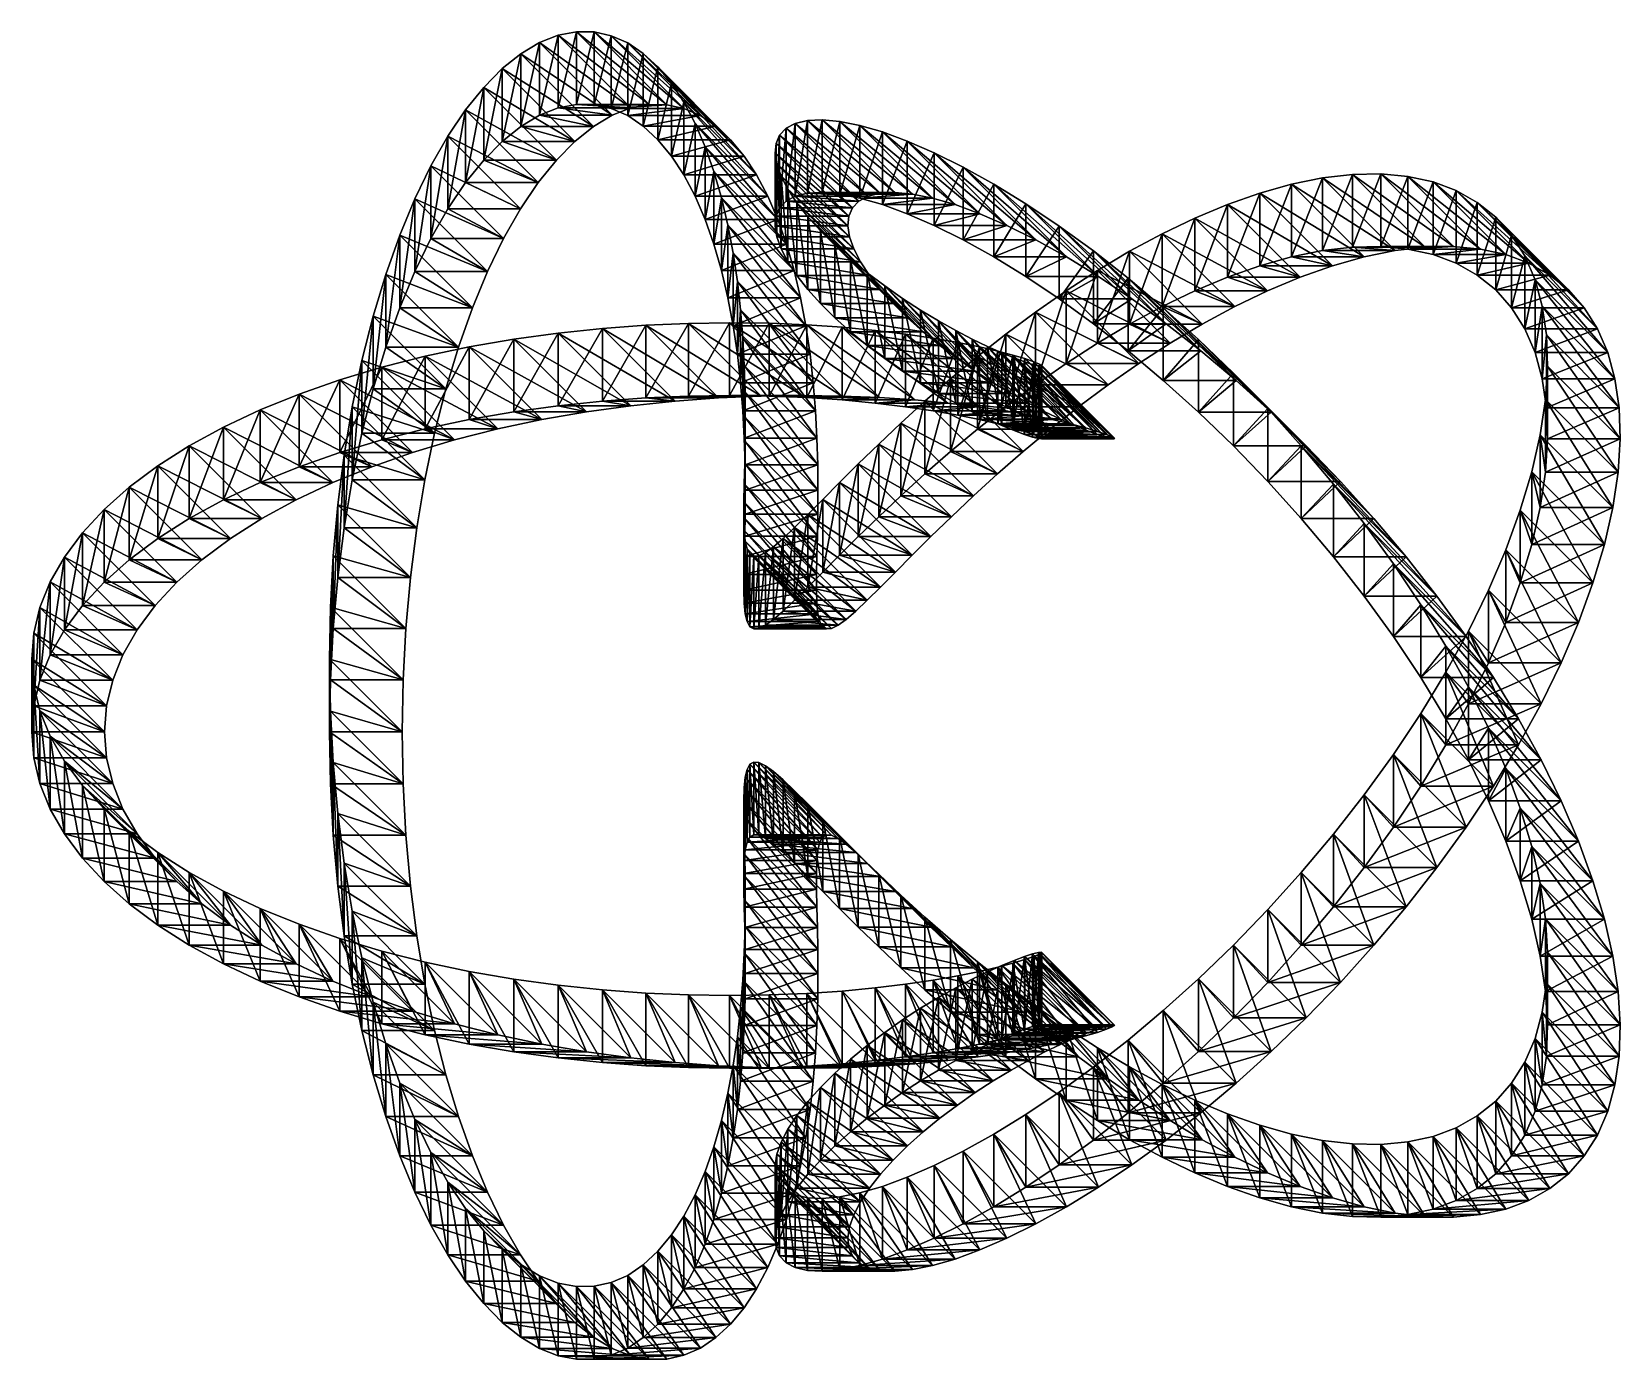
# Model space of a CAD drawing. Header units: metres. Extents: x -448 to 2284, y -539 to 1744.
import ezdxf

# ---------------------------------------------------------------- set-up
doc = ezdxf.new("R2010")
doc.units = ezdxf.units.M

msp = doc.modelspace()

# ---------------------------------------------------------------- linework, layer by layer
for points in [[(550.44916, 1600.0947, -4453.9336), (393.29205, 1705.9852, -4317.706), (425.44916, 1725.0947, -4328.9336), (425.44925, 1725.0948, -4328.9336)], [(425.44916, 1725.0947, -4328.9336), (393.29205, 1580.9852, -4442.706), (425.44916, 1600.0947, -4453.9336), (425.44925, 1600.0948, -4453.9336)], [(393.29205, 1580.9852, -4442.706), (425.44916, 1725.0947, -4328.9336), (393.29205, 1705.9852, -4317.706), (393.29214, 1705.9854, -4317.706)], [(582.3375, 1612.6248, -4459.8804), (425.44916, 1725.0947, -4328.9336), (457.33752, 1737.6248, -4334.8804), (457.33762, 1737.6249, -4334.8804)], [(457.33752, 1737.6248, -4334.8804), (425.44916, 1600.0947, -4453.9336), (457.33752, 1612.6248, -4459.8804), (457.33762, 1612.6249, -4459.8804)], [(425.44916, 1600.0947, -4453.9336), (457.33752, 1737.6248, -4334.8804), (425.44916, 1725.0947, -4328.9336), (425.44925, 1725.0948, -4328.9336)], [(425.44916, 1725.0947, -4328.9336), (582.3375, 1612.6248, -4459.8804), (550.44916, 1600.0947, -4453.9336), (550.4493, 1600.0948, -4453.9336)], [(613.6827, 1618.6553, -4460.635), (457.33752, 1737.6248, -4334.8804), (488.68268, 1743.6553, -4335.635), (488.68277, 1743.6554, -4335.635)], [(488.68268, 1743.6553, -4335.635), (457.33752, 1612.6248, -4459.8804), (488.68268, 1618.6553, -4460.635), (488.68277, 1618.6554, -4460.635)], [(457.33752, 1612.6248, -4459.8804), (488.68268, 1743.6553, -4335.635), (457.33752, 1737.6248, -4334.8804), (457.33762, 1737.6249, -4334.8804)], [(457.33752, 1737.6248, -4334.8804), (613.6827, 1618.6553, -4460.635), (582.3375, 1612.6248, -4459.8804), (582.33765, 1612.6249, -4459.8804)], [(488.68268, 1618.6553, -4460.635), (519.22394, 1743.3254, -4331.3423), (488.68268, 1743.6553, -4335.635), (488.68277, 1743.6554, -4335.635)], [(644.22394, 1618.3254, -4456.3423), (488.68268, 1743.6553, -4335.635), (519.22394, 1743.3254, -4331.3423), (519.22406, 1743.3256, -4331.3423)], [(488.68268, 1743.6553, -4335.635), (644.22394, 1618.3254, -4456.3423), (613.6827, 1618.6553, -4460.635), (613.6828, 1618.6554, -4460.635)], [(519.22394, 1743.3254, -4331.3423), (488.68268, 1618.6553, -4460.635), (519.22394, 1618.3254, -4456.3423), (519.22406, 1618.3256, -4456.3423)], [(519.22394, 1618.3254, -4456.3423), (548.71655, 1736.8318, -4322.204), (519.22394, 1743.3254, -4331.3423), (519.22406, 1743.3256, -4331.3423)], [(673.71655, 1611.8318, -4447.204), (519.22394, 1743.3254, -4331.3423), (548.71655, 1736.8318, -4322.204), (548.7167, 1736.8319, -4322.204)], [(519.22394, 1743.3254, -4331.3423), (673.71655, 1611.8318, -4447.204), (644.22394, 1618.3254, -4456.3423), (644.22406, 1618.3256, -4456.3423)], [(548.71655, 1736.8318, -4322.204), (519.22394, 1618.3254, -4456.3423), (548.71655, 1611.8318, -4447.204), (548.7167, 1611.8319, -4447.204)], [(548.71655, 1611.8318, -4447.204), (576.9361, 1724.4265, -4308.476), (548.71655, 1736.8318, -4322.204), (548.7167, 1736.8319, -4322.204)], [(701.9361, 1599.4265, -4433.476), (548.71655, 1736.8318, -4322.204), (576.9361, 1724.4265, -4308.476), (576.9362, 1724.4266, -4308.476)], [(548.71655, 1736.8318, -4322.204), (701.9361, 1599.4265, -4433.476), (673.71655, 1611.8318, -4447.204), (673.7167, 1611.8319, -4447.204)], [(576.9361, 1724.4265, -4308.476), (548.71655, 1611.8318, -4447.204), (576.9361, 1599.4265, -4433.476), (576.9362, 1599.4266, -4433.476)], [(576.9361, 1599.4265, -4433.476), (603.6798, 1706.414, -4290.4634), (576.9361, 1724.4265, -4308.476), (576.9362, 1724.4266, -4308.476)], [(728.6798, 1581.414, -4415.4634), (576.9361, 1724.4265, -4308.476), (603.6798, 1706.414, -4290.4634), (603.67993, 1706.4141, -4290.4634)], [(576.9361, 1724.4265, -4308.476), (728.6798, 1581.414, -4415.4634), (701.9361, 1599.4265, -4433.476), (701.9362, 1599.4266, -4433.476)], [(518.29205, 1580.9852, -4442.706), (361.15027, 1680.277, -4301.1694), (393.29205, 1705.9852, -4317.706), (393.29214, 1705.9854, -4317.706)], [(393.29205, 1705.9852, -4317.706), (361.15027, 1555.277, -4426.1694), (393.29205, 1580.9852, -4442.706), (393.29214, 1580.9854, -4442.706)], [(361.15027, 1555.277, -4426.1694), (393.29205, 1705.9852, -4317.706), (361.15027, 1680.277, -4301.1694), (361.15036, 1680.2771, -4301.1694)], [(393.29205, 1705.9852, -4317.706), (550.44916, 1600.0947, -4453.9336), (518.29205, 1580.9852, -4442.706), (518.2922, 1580.9854, -4442.706)], [(603.6798, 1706.414, -4290.4634), (576.9361, 1599.4265, -4433.476), (603.6798, 1581.414, -4415.4634), (603.67993, 1581.4141, -4415.4634)], [(603.6798, 1581.414, -4415.4634), (628.77014, 1683.1472, -4268.5195), (603.6798, 1706.414, -4290.4634), (603.67993, 1706.4141, -4290.4634)], [(753.77014, 1558.1472, -4393.5195), (603.6798, 1706.414, -4290.4634), (628.77014, 1683.1472, -4268.5195), (628.77026, 1683.1473, -4268.5195)], [(603.6798, 1706.414, -4290.4634), (753.77014, 1558.1472, -4393.5195), (728.6798, 1581.414, -4415.4634), (728.67993, 1581.4141, -4415.4634)], [(486.15027, 1555.277, -4426.1694), (329.31464, 1648.0118, -4279.354), (361.15027, 1680.277, -4301.1694), (361.15036, 1680.2771, -4301.1694)], [(361.15027, 1680.277, -4301.1694), (329.31464, 1523.0118, -4404.354), (361.15027, 1555.277, -4426.1694), (361.15036, 1555.2771, -4426.1694)], [(329.31464, 1523.0118, -4404.354), (361.15027, 1680.277, -4301.1694), (329.31464, 1648.0118, -4279.354), (329.31473, 1648.012, -4279.354)], [(361.15027, 1680.277, -4301.1694), (518.29205, 1580.9852, -4442.706), (486.15027, 1555.277, -4426.1694), (486.15036, 1555.2771, -4426.1694)], [(628.77014, 1683.1472, -4268.5195), (603.6798, 1581.414, -4415.4634), (628.77014, 1558.1472, -4393.5195), (628.77026, 1558.1473, -4393.5195)], [(628.77014, 1558.1472, -4393.5195), (652.05725, 1655.0251, -4243.042), (628.77014, 1683.1472, -4268.5195), (628.77026, 1683.1473, -4268.5195)], [(777.05725, 1530.0251, -4368.042), (628.77014, 1683.1472, -4268.5195), (652.05725, 1655.0251, -4243.042), (652.0574, 1655.0253, -4243.042)], [(628.77014, 1683.1472, -4268.5195), (777.05725, 1530.0251, -4368.042), (753.77014, 1558.1472, -4393.5195), (753.77026, 1558.1473, -4393.5195)], [(454.31464, 1523.0118, -4404.354), (298.07837, 1609.2925, -4252.3496), (329.31464, 1648.0118, -4279.354), (329.31473, 1648.012, -4279.354)], [(329.31464, 1648.0118, -4279.354), (298.07837, 1484.2925, -4377.3496), (329.31464, 1523.0118, -4404.354), (329.31473, 1523.012, -4404.354)], [(298.07837, 1484.2925, -4377.3496), (329.31464, 1648.0118, -4279.354), (298.07837, 1609.2925, -4252.3496), (298.07846, 1609.2926, -4252.3496)], [(329.31464, 1648.0118, -4279.354), (486.15027, 1555.277, -4426.1694), (454.31464, 1523.0118, -4404.354), (454.31473, 1523.012, -4404.354)], [(652.05725, 1655.0251, -4243.042), (628.77014, 1558.1472, -4393.5195), (652.05725, 1530.0251, -4368.042), (652.0574, 1530.0253, -4368.042)], [(652.05725, 1530.0251, -4368.042), (673.41974, 1622.4866, -4214.4663), (652.05725, 1655.0251, -4243.042), (652.0574, 1655.0253, -4243.042)], [(798.41974, 1497.4866, -4339.4663), (652.05725, 1655.0251, -4243.042), (673.41974, 1622.4866, -4214.4663), (673.41986, 1622.4867, -4214.4663)], [(652.05725, 1655.0251, -4243.042), (798.41974, 1497.4866, -4339.4663), (777.05725, 1530.0251, -4368.042), (777.0574, 1530.0253, -4368.042)], [(550.44916, 1600.0947, -4453.9336), (457.33752, 1612.6248, -4459.8804), (425.44916, 1600.0947, -4453.9336), (425.44925, 1600.0948, -4453.9336)], [(582.3375, 1612.6248, -4459.8804), (488.68268, 1618.6553, -4460.635), (457.33752, 1612.6248, -4459.8804), (457.33762, 1612.6249, -4459.8804)], [(457.33752, 1612.6248, -4459.8804), (550.44916, 1600.0947, -4453.9336), (582.3375, 1612.6248, -4459.8804), (582.33765, 1612.6249, -4459.8804)], [(613.6827, 1618.6553, -4460.635), (519.22394, 1618.3254, -4456.3423), (488.68268, 1618.6553, -4460.635), (488.68277, 1618.6554, -4460.635)], [(488.68268, 1618.6553, -4460.635), (582.3375, 1612.6248, -4459.8804), (613.6827, 1618.6553, -4460.635), (613.6828, 1618.6554, -4460.635)], [(519.22394, 1618.3254, -4456.3423), (613.6827, 1618.6553, -4460.635), (644.22394, 1618.3254, -4456.3423), (644.22406, 1618.3256, -4456.3423)], [(644.22394, 1618.3254, -4456.3423), (548.71655, 1611.8318, -4447.204), (519.22394, 1618.3254, -4456.3423), (519.22406, 1618.3256, -4456.3423)], [(548.71655, 1611.8318, -4447.204), (644.22394, 1618.3254, -4456.3423), (673.71655, 1611.8318, -4447.204), (673.7167, 1611.8319, -4447.204)], [(673.71655, 1611.8318, -4447.204), (576.9361, 1599.4265, -4433.476), (548.71655, 1611.8318, -4447.204), (548.7167, 1611.8319, -4447.204)], [(576.9361, 1599.4265, -4433.476), (673.71655, 1611.8318, -4447.204), (701.9361, 1599.4265, -4433.476), (701.9362, 1599.4266, -4433.476)], [(673.41974, 1622.4866, -4214.4663), (652.05725, 1530.0251, -4368.042), (673.41974, 1497.4866, -4339.4663), (673.41986, 1497.4867, -4339.4663)], [(673.41974, 1497.4866, -4339.4663), (692.76733, 1586.0068, -4183.2627), (673.41974, 1622.4866, -4214.4663), (673.41986, 1622.4867, -4214.4663)], [(817.76733, 1461.0068, -4308.2627), (673.41974, 1622.4866, -4214.4663), (692.76733, 1586.0068, -4183.2627), (692.76746, 1586.007, -4183.2627)], [(673.41974, 1622.4866, -4214.4663), (817.76733, 1461.0068, -4308.2627), (798.41974, 1497.4866, -4339.4663), (798.41986, 1497.4867, -4339.4663)], [(423.07837, 1484.2925, -4377.3496), (267.73474, 1564.282, -4220.305), (298.07837, 1609.2925, -4252.3496), (298.07846, 1609.2926, -4252.3496)], [(298.07837, 1609.2925, -4252.3496), (267.73474, 1439.282, -4345.305), (298.07837, 1484.2925, -4377.3496), (298.07846, 1484.2926, -4377.3496)], [(267.73474, 1439.282, -4345.305), (298.07837, 1609.2925, -4252.3496), (267.73474, 1564.282, -4220.305), (267.73483, 1564.2821, -4220.305)], [(298.07837, 1609.2925, -4252.3496), (454.31464, 1523.0118, -4404.354), (423.07837, 1484.2925, -4377.3496), (423.07846, 1484.2926, -4377.3496)], [(518.29205, 1580.9852, -4442.706), (425.44916, 1600.0947, -4453.9336), (393.29205, 1580.9852, -4442.706), (393.29214, 1580.9854, -4442.706)], [(425.44916, 1600.0947, -4453.9336), (518.29205, 1580.9852, -4442.706), (550.44916, 1600.0947, -4453.9336), (550.4493, 1600.0948, -4453.9336)], [(701.9361, 1599.4265, -4433.476), (603.6798, 1581.414, -4415.4634), (576.9361, 1599.4265, -4433.476), (576.9362, 1599.4266, -4433.476)], [(603.6798, 1581.414, -4415.4634), (701.9361, 1599.4265, -4433.476), (728.6798, 1581.414, -4415.4634), (728.67993, 1581.4141, -4415.4634)], [(692.76733, 1586.0068, -4183.2627), (673.41974, 1497.4866, -4339.4663), (692.76733, 1461.0068, -4308.2627), (692.76746, 1461.007, -4308.2627)], [(692.76733, 1461.0068, -4308.2627), (710.0412, 1546.0925, -4149.9316), (692.76733, 1586.0068, -4183.2627), (692.76746, 1586.007, -4183.2627)], [(835.0412, 1421.0925, -4274.9316), (692.76733, 1586.0068, -4183.2627), (710.0412, 1546.0925, -4149.9316), (710.0413, 1546.0927, -4149.9316)], [(692.76733, 1586.0068, -4183.2627), (835.0412, 1421.0925, -4274.9316), (817.76733, 1461.0068, -4308.2627), (817.76746, 1461.007, -4308.2627)], [(990.19403, 1461.0071, -5211.101), (849.2979, 1577.6461, -5040.4053), (865.19403, 1586.0071, -5086.101), (865.19415, 1586.0072, -5086.101)], [(865.19403, 1586.0071, -5086.101), (849.2979, 1452.6461, -5165.4053), (865.19403, 1461.0071, -5211.101), (865.19415, 1461.0072, -5211.101)], [(849.2979, 1452.6461, -5165.4053), (865.19403, 1586.0071, -5086.101), (849.2979, 1577.6461, -5040.4053), (849.29803, 1577.6462, -5040.4053)], [(1010.9192, 1465.9326, -5253.5684), (865.19403, 1586.0071, -5086.101), (885.9192, 1590.9326, -5128.5684), (885.9193, 1590.9327, -5128.5684)], [(885.9192, 1590.9326, -5128.5684), (865.19403, 1461.0071, -5211.101), (885.9192, 1465.9326, -5253.5684), (885.9193, 1465.9327, -5253.5684)], [(865.19403, 1461.0071, -5211.101), (885.9192, 1590.9326, -5128.5684), (865.19403, 1586.0071, -5086.101), (865.19415, 1586.0072, -5086.101)], [(865.19403, 1586.0071, -5086.101), (1010.9192, 1465.9326, -5253.5684), (990.19403, 1461.0071, -5211.101), (990.19415, 1461.0072, -5211.101)], [(1036.4043, 1467.1577, -5292.4966), (885.9192, 1590.9326, -5128.5684), (911.40424, 1592.1577, -5167.4966), (911.40436, 1592.1578, -5167.4966)], [(911.40424, 1592.1577, -5167.4966), (885.9192, 1465.9326, -5253.5684), (911.40424, 1467.1577, -5292.4966), (911.40436, 1467.1578, -5292.4966)], [(885.9192, 1465.9326, -5253.5684), (911.40424, 1592.1577, -5167.4966), (885.9192, 1590.9326, -5128.5684), (885.9193, 1590.9327, -5128.5684)], [(885.9192, 1590.9326, -5128.5684), (1036.4043, 1467.1577, -5292.4966), (1010.9192, 1465.9326, -5253.5684), (1010.9193, 1465.9327, -5253.5684)], [(911.40424, 1467.1577, -5292.4966), (941.52765, 1589.445, -5202.6025), (911.40424, 1592.1577, -5167.4966), (911.40436, 1592.1578, -5167.4966)], [(1066.5276, 1464.445, -5327.6025), (911.40424, 1592.1577, -5167.4966), (941.52765, 1589.445, -5202.6025), (941.5278, 1589.4451, -5202.6025)], [(911.40424, 1592.1577, -5167.4966), (1066.5276, 1464.445, -5327.6025), (1036.4043, 1467.1577, -5292.4966), (1036.4044, 1467.1578, -5292.4966)], [(941.52765, 1589.445, -5202.6025), (911.40424, 1467.1577, -5292.4966), (941.52765, 1464.445, -5327.6025), (941.5278, 1464.4451, -5327.6025)], [(941.52765, 1464.445, -5327.6025), (976.1153, 1582.5894, -5233.6343), (941.52765, 1589.445, -5202.6025), (941.5278, 1589.4451, -5202.6025)], [(1101.1154, 1457.5894, -5358.6343), (941.52765, 1589.445, -5202.6025), (976.1153, 1582.5894, -5233.6343), (976.1154, 1582.5895, -5233.6343)], [(941.52765, 1589.445, -5202.6025), (1101.1154, 1457.5894, -5358.6343), (1066.5276, 1464.445, -5327.6025), (1066.5277, 1464.4451, -5327.6025)], [(392.73474, 1439.282, -4345.305), (238.5716, 1513.2023, -4183.4272), (267.73474, 1564.282, -4220.305), (267.73483, 1564.2821, -4220.305)], [(267.73474, 1564.282, -4220.305), (238.5716, 1388.2023, -4308.4272), (267.73474, 1439.282, -4345.305), (267.73483, 1439.2821, -4345.305)], [(238.5716, 1388.2023, -4308.4272), (267.73474, 1564.282, -4220.305), (238.5716, 1513.2023, -4183.4272), (238.5717, 1513.2024, -4183.4272)], [(267.73474, 1564.282, -4220.305), (423.07837, 1484.2925, -4377.3496), (392.73474, 1439.282, -4345.305), (392.73483, 1439.2821, -4345.305)], [(486.15027, 1555.277, -4426.1694), (393.29205, 1580.9852, -4442.706), (361.15027, 1555.277, -4426.1694), (361.15036, 1555.2771, -4426.1694)], [(393.29205, 1580.9852, -4442.706), (486.15027, 1555.277, -4426.1694), (518.29205, 1580.9852, -4442.706), (518.2922, 1580.9854, -4442.706)], [(728.6798, 1581.414, -4415.4634), (628.77014, 1558.1472, -4393.5195), (603.6798, 1581.414, -4415.4634), (603.67993, 1581.4141, -4415.4634)], [(628.77014, 1558.1472, -4393.5195), (728.6798, 1581.414, -4415.4634), (753.77014, 1558.1472, -4393.5195), (753.77026, 1558.1473, -4393.5195)], [(753.77014, 1558.1472, -4393.5195), (652.05725, 1530.0251, -4368.042), (628.77014, 1558.1472, -4393.5195), (628.77026, 1558.1473, -4393.5195)], [(652.05725, 1530.0251, -4368.042), (753.77014, 1558.1472, -4393.5195), (777.05725, 1530.0251, -4368.042), (777.0574, 1530.0253, -4368.042)], [(963.24603, 1441.143, -5116.82), (831.9999, 1551.8102, -4940.7026), (838.24603, 1566.143, -4991.82), (838.24615, 1566.1431, -4991.82)], [(838.24603, 1566.143, -4991.82), (831.9999, 1426.8102, -5065.7026), (838.24603, 1441.143, -5116.82), (838.24615, 1441.1431, -5116.82)], [(831.9999, 1426.8102, -5065.7026), (838.24603, 1566.143, -4991.82), (831.9999, 1551.8102, -4940.7026), (832, 1551.8103, -4940.7026)], [(974.2979, 1452.6461, -5165.4053), (838.24603, 1566.143, -4991.82), (849.2979, 1577.6461, -5040.4053), (849.29803, 1577.6462, -5040.4053)], [(849.2979, 1577.6461, -5040.4053), (838.24603, 1441.143, -5116.82), (849.2979, 1452.6461, -5165.4053), (849.29803, 1452.6462, -5165.4053)], [(838.24603, 1441.143, -5116.82), (849.2979, 1577.6461, -5040.4053), (838.24603, 1566.143, -4991.82), (838.24615, 1566.1431, -4991.82)], [(838.24603, 1566.143, -4991.82), (974.2979, 1452.6461, -5165.4053), (963.24603, 1441.143, -5116.82), (963.24615, 1441.1431, -5116.82)], [(849.2979, 1577.6461, -5040.4053), (990.19403, 1461.0071, -5211.101), (974.2979, 1452.6461, -5165.4053), (974.29803, 1452.6462, -5165.4053)], [(976.1153, 1582.5894, -5233.6343), (941.52765, 1464.445, -5327.6025), (976.1153, 1457.5894, -5358.6343), (976.1154, 1457.5895, -5358.6343)], [(976.1153, 1457.5894, -5358.6343), (1014.9453, 1571.4222, -5260.3774), (976.1153, 1582.5894, -5233.6343), (976.1154, 1582.5895, -5233.6343)], [(1139.9453, 1446.4222, -5385.3774), (976.1153, 1582.5894, -5233.6343), (1014.9453, 1571.4222, -5260.3774), (1014.94543, 1571.4224, -5260.3774)], [(976.1153, 1582.5894, -5233.6343), (1139.9453, 1446.4222, -5385.3774), (1101.1154, 1457.5894, -5358.6343), (1101.1155, 1457.5895, -5358.6343)], [(1014.9453, 1571.4222, -5260.3774), (976.1153, 1457.5894, -5358.6343), (1014.9453, 1446.4222, -5385.3774), (1014.94543, 1446.4224, -5385.3774)], [(1014.9453, 1446.4222, -5385.3774), (1057.7491, 1555.8129, -5282.6562), (1014.9453, 1571.4222, -5260.3774), (1014.94543, 1571.4224, -5260.3774)], [(1182.7491, 1430.8129, -5407.6562), (1014.9453, 1571.4222, -5260.3774), (1057.7491, 1555.8129, -5282.6562), (1057.7493, 1555.813, -5282.6562)], [(1014.9453, 1571.4222, -5260.3774), (1182.7491, 1430.8129, -5407.6562), (1139.9453, 1446.4222, -5385.3774), (1139.9454, 1446.4224, -5385.3774)], [(454.31464, 1523.0118, -4404.354), (361.15027, 1555.277, -4426.1694), (329.31464, 1523.0118, -4404.354), (329.31473, 1523.012, -4404.354)], [(361.15027, 1555.277, -4426.1694), (454.31464, 1523.0118, -4404.354), (486.15027, 1555.277, -4426.1694), (486.15036, 1555.2771, -4426.1694)], [(777.05725, 1530.0251, -4368.042), (673.41974, 1497.4866, -4339.4663), (652.05725, 1530.0251, -4368.042), (652.0574, 1530.0253, -4368.042)], [(673.41974, 1497.4866, -4339.4663), (777.05725, 1530.0251, -4368.042), (798.41974, 1497.4866, -4339.4663), (798.41986, 1497.4867, -4339.4663)], [(710.0412, 1546.0925, -4149.9316), (692.76733, 1461.0068, -4308.2627), (710.0412, 1421.0925, -4274.9316), (710.0413, 1421.0927, -4274.9316)], [(710.0412, 1421.0925, -4274.9316), (725.21545, 1503.2754, -4114.9966), (710.0412, 1546.0925, -4149.9316), (710.0413, 1546.0927, -4149.9316)], [(850.21545, 1378.2754, -4239.9966), (710.0412, 1546.0925, -4149.9316), (725.21545, 1503.2754, -4114.9966), (725.2156, 1503.2755, -4114.9966)], [(710.0412, 1546.0925, -4149.9316), (850.21545, 1378.2754, -4239.9966), (835.0412, 1421.0925, -4274.9316), (835.0413, 1421.0927, -4274.9316)], [(956.9999, 1426.8102, -5065.7026), (830.4676, 1534.9792, -4887.4297), (831.9999, 1551.8102, -4940.7026), (832, 1551.8103, -4940.7026)], [(831.9999, 1551.8102, -4940.7026), (830.4676, 1409.9792, -5012.4297), (831.9999, 1426.8102, -5065.7026), (832, 1426.8103, -5065.7026)], [(830.4676, 1409.9792, -5012.4297), (831.9999, 1551.8102, -4940.7026), (830.4676, 1534.9792, -4887.4297), (830.4677, 1534.9794, -4887.4297)], [(955.4676, 1409.9792, -5012.4297), (833.50323, 1515.9971, -4832.392), (830.4676, 1534.9792, -4887.4297), (830.4677, 1534.9794, -4887.4297)], [(830.4676, 1534.9792, -4887.4297), (956.9999, 1426.8102, -5065.7026), (955.4676, 1409.9792, -5012.4297), (955.4677, 1409.9794, -5012.4297)], [(830.4676, 1534.9792, -4887.4297), (833.50323, 1390.9971, -4957.392), (830.4676, 1409.9792, -5012.4297), (830.4677, 1409.9794, -5012.4297)], [(833.50323, 1390.9971, -4957.392), (830.4676, 1534.9792, -4887.4297), (833.50323, 1515.9971, -4832.392), (833.50336, 1515.9972, -4832.392)], [(831.9999, 1551.8102, -4940.7026), (963.24603, 1441.143, -5116.82), (956.9999, 1426.8102, -5065.7026), (957, 1426.8103, -5065.7026)], [(1057.7491, 1555.8129, -5282.6562), (1014.9453, 1446.4222, -5385.3774), (1057.7491, 1430.8129, -5407.6562), (1057.7493, 1430.813, -5407.6562)], [(1057.7491, 1430.8129, -5407.6562), (1104.2115, 1535.6687, -5300.33), (1057.7491, 1555.8129, -5282.6562), (1057.7493, 1555.813, -5282.6562)], [(1229.2115, 1410.6687, -5425.33), (1057.7491, 1555.8129, -5282.6562), (1104.2115, 1535.6687, -5300.33), (1104.2117, 1535.6688, -5300.33)], [(1057.7491, 1555.8129, -5282.6562), (1229.2115, 1410.6687, -5425.33), (1182.7491, 1430.8129, -5407.6562), (1182.7493, 1430.813, -5407.6562)], [(1104.2115, 1535.6687, -5300.33), (1057.7491, 1430.8129, -5407.6562), (1104.2115, 1410.6687, -5425.33), (1104.2117, 1410.6688, -5425.33)], [(1104.2115, 1410.6687, -5425.33), (1153.9796, 1510.9412, -5313.3057), (1104.2115, 1535.6687, -5300.33), (1104.2117, 1535.6688, -5300.33)], [(1278.9796, 1385.9412, -5438.3057), (1104.2115, 1535.6687, -5300.33), (1153.9796, 1510.9412, -5313.3057), (1153.9797, 1510.9413, -5313.3057)], [(1104.2115, 1535.6687, -5300.33), (1278.9796, 1385.9412, -5438.3057), (1229.2115, 1410.6687, -5425.33), (1229.2117, 1410.6688, -5425.33)], [(363.5716, 1388.2023, -4308.4272), (210.86963, 1456.3325, -4141.977), (238.5716, 1513.2023, -4183.4272), (238.5717, 1513.2024, -4183.4272)], [(238.5716, 1513.2023, -4183.4272), (210.86963, 1331.3325, -4266.977), (238.5716, 1388.2023, -4308.4272), (238.5717, 1388.2024, -4308.4272)], [(210.86963, 1331.3325, -4266.977), (238.5716, 1513.2023, -4183.4272), (210.86963, 1456.3325, -4141.977), (210.86974, 1456.3326, -4141.977)], [(238.5716, 1513.2023, -4183.4272), (392.73474, 1439.282, -4345.305), (363.5716, 1388.2023, -4308.4272), (363.5717, 1388.2024, -4308.4272)], [(423.07837, 1484.2925, -4377.3496), (329.31464, 1523.0118, -4404.354), (298.07837, 1484.2925, -4377.3496), (298.07846, 1484.2926, -4377.3496)], [(329.31464, 1523.0118, -4404.354), (423.07837, 1484.2925, -4377.3496), (454.31464, 1523.0118, -4404.354), (454.31473, 1523.012, -4404.354)], [(725.21545, 1503.2754, -4114.9966), (710.0412, 1421.0925, -4274.9316), (725.21545, 1378.2754, -4239.9966), (725.2156, 1378.2755, -4239.9966)], [(725.21545, 1378.2754, -4239.9966), (738.2974, 1458.1075, -4079), (725.21545, 1503.2754, -4114.9966), (725.2156, 1503.2755, -4114.9966)], [(863.2974, 1333.1075, -4204), (725.21545, 1503.2754, -4114.9966), (738.2974, 1458.1075, -4079), (738.29755, 1458.1077, -4079)], [(725.21545, 1503.2754, -4114.9966), (863.2974, 1333.1075, -4204), (850.21545, 1378.2754, -4239.9966), (850.2156, 1378.2755, -4239.9966)], [(958.50323, 1390.9971, -4957.392), (840.9106, 1495.2175, -4775.9883), (833.50323, 1515.9971, -4832.392), (833.50336, 1515.9972, -4832.392)], [(833.50323, 1515.9971, -4832.392), (955.4676, 1409.9792, -5012.4297), (958.50323, 1390.9971, -4957.392), (958.50336, 1390.9972, -4957.392)], [(833.50323, 1515.9971, -4832.392), (840.9106, 1370.2175, -4900.9883), (833.50323, 1390.9971, -4957.392), (833.50336, 1390.9972, -4957.392)], [(840.9106, 1370.2175, -4900.9883), (833.50323, 1515.9971, -4832.392), (840.9106, 1495.2175, -4775.9883), (840.9107, 1495.2177, -4775.9883)], [(1153.9796, 1510.9412, -5313.3057), (1104.2115, 1410.6687, -5425.33), (1153.9796, 1385.9412, -5438.3057), (1153.9797, 1385.9413, -5438.3057)], [(1153.9796, 1385.9412, -5438.3057), (1206.6628, 1481.6248, -5321.531), (1153.9796, 1510.9412, -5313.3057), (1153.9797, 1510.9413, -5313.3057)], [(1331.6628, 1356.6248, -5446.531), (1153.9796, 1510.9412, -5313.3057), (1206.6628, 1481.6248, -5321.531), (1206.663, 1481.6249, -5321.531)], [(1153.9796, 1510.9412, -5313.3057), (1331.6628, 1356.6248, -5446.531), (1278.9796, 1385.9412, -5438.3057), (1278.9797, 1385.9413, -5438.3057)], [(392.73474, 1439.282, -4345.305), (298.07837, 1484.2925, -4377.3496), (267.73474, 1439.282, -4345.305), (267.73483, 1439.2821, -4345.305)], [(298.07837, 1484.2925, -4377.3496), (392.73474, 1439.282, -4345.305), (423.07837, 1484.2925, -4377.3496), (423.07846, 1484.2926, -4377.3496)], [(798.41974, 1497.4866, -4339.4663), (692.76733, 1461.0068, -4308.2627), (673.41974, 1497.4866, -4339.4663), (673.41986, 1497.4867, -4339.4663)], [(692.76733, 1461.0068, -4308.2627), (798.41974, 1497.4866, -4339.4663), (817.76733, 1461.0068, -4308.2627), (817.76746, 1461.007, -4308.2627)], [(965.9106, 1370.2175, -4900.9883), (852.442, 1473.0015, -4718.622), (840.9106, 1495.2175, -4775.9883), (840.9107, 1495.2177, -4775.9883)], [(840.9106, 1495.2175, -4775.9883), (958.50323, 1390.9971, -4957.392), (965.9106, 1370.2175, -4900.9883), (965.9107, 1370.2177, -4900.9883)], [(840.9106, 1495.2175, -4775.9883), (852.442, 1348.0015, -4843.622), (840.9106, 1370.2175, -4900.9883), (840.9107, 1370.2177, -4900.9883)], [(852.442, 1348.0015, -4843.622), (840.9106, 1495.2175, -4775.9883), (852.442, 1473.0015, -4718.622), (852.44214, 1473.0016, -4718.622)], [(1206.6628, 1481.6248, -5321.531), (1153.9796, 1385.9412, -5438.3057), (1206.6628, 1356.6248, -5446.531), (1206.663, 1356.6249, -5446.531)], [(1206.6628, 1356.6248, -5446.531), (1261.837, 1447.7568, -5324.997), (1206.6628, 1481.6248, -5321.531), (1206.663, 1481.6249, -5321.531)], [(1386.837, 1322.7568, -5449.997), (1206.6628, 1481.6248, -5321.531), (1261.837, 1447.7568, -5324.997), (1261.8372, 1447.757, -5324.997)], [(1206.6628, 1481.6248, -5321.531), (1386.837, 1322.7568, -5449.997), (1331.6628, 1356.6248, -5446.531), (1331.663, 1356.6249, -5446.531)], [(1843.6626, 1356.6248, -5446.531), (1664.0312, 1466.3176, -5268.6816), (1718.6626, 1481.6248, -5321.531), (1718.6627, 1481.6249, -5321.531)], [(1718.6626, 1481.6248, -5321.531), (1664.0312, 1341.3176, -5393.6816), (1718.6626, 1356.6248, -5446.531), (1718.6627, 1356.6249, -5446.531)], [(1664.0312, 1341.3176, -5393.6816), (1718.6626, 1481.6248, -5321.531), (1664.0312, 1466.3176, -5268.6816), (1664.0314, 1466.3177, -5268.6816)], [(1896.8887, 1367.3806, -5494.6216), (1718.6626, 1481.6248, -5321.531), (1771.8887, 1492.3806, -5369.6216), (1771.8888, 1492.3807, -5369.6216)], [(1771.8887, 1492.3806, -5369.6216), (1718.6626, 1356.6248, -5446.531), (1771.8887, 1367.3806, -5494.6216), (1771.8888, 1367.3807, -5494.6216)], [(1718.6626, 1356.6248, -5446.531), (1771.8887, 1492.3806, -5369.6216), (1718.6626, 1481.6248, -5321.531), (1718.6627, 1481.6249, -5321.531)], [(1718.6626, 1481.6248, -5321.531), (1896.8887, 1367.3806, -5494.6216), (1843.6626, 1356.6248, -5446.531), (1843.6627, 1356.6249, -5446.531)], [(1948.2727, 1373.3284, -5537.6514), (1771.8887, 1492.3806, -5369.6216), (1823.2727, 1498.3284, -5412.6514), (1823.2728, 1498.3285, -5412.6514)], [(1823.2727, 1498.3284, -5412.6514), (1771.8887, 1367.3806, -5494.6216), (1823.2727, 1373.3284, -5537.6514), (1823.2728, 1373.3285, -5537.6514)], [(1771.8887, 1367.3806, -5494.6216), (1823.2727, 1498.3284, -5412.6514), (1771.8887, 1492.3806, -5369.6216), (1771.8888, 1492.3807, -5369.6216)], [(1771.8887, 1492.3806, -5369.6216), (1948.2727, 1373.3284, -5537.6514), (1896.8887, 1367.3806, -5494.6216), (1896.8888, 1367.3807, -5494.6216)], [(1997.3845, 1374.2577, -5575.365), (1823.2727, 1498.3284, -5412.6514), (1872.3845, 1499.2577, -5450.365), (1872.3846, 1499.2578, -5450.365)], [(1872.3845, 1499.2577, -5450.365), (1823.2727, 1373.3284, -5537.6514), (1872.3845, 1374.2577, -5575.365), (1872.3846, 1374.2578, -5575.365)], [(1823.2727, 1373.3284, -5537.6514), (1872.3845, 1499.2577, -5450.365), (1823.2727, 1498.3284, -5412.6514), (1823.2728, 1498.3285, -5412.6514)], [(1823.2727, 1498.3284, -5412.6514), (1997.3845, 1374.2577, -5575.365), (1948.2727, 1373.3284, -5537.6514), (1948.2728, 1373.3285, -5537.6514)], [(1872.3845, 1374.2577, -5575.365), (1918.804, 1495.0078, -5482.5576), (1872.3845, 1499.2577, -5450.365), (1872.3846, 1499.2578, -5450.365)], [(2043.804, 1370.0078, -5607.5576), (1872.3845, 1499.2577, -5450.365), (1918.804, 1495.0078, -5482.5576), (1918.8041, 1495.0079, -5482.5576)], [(1872.3845, 1499.2577, -5450.365), (2043.804, 1370.0078, -5607.5576), (1997.3845, 1374.2577, -5575.365), (1997.3846, 1374.2578, -5575.365)], [(1918.804, 1495.0078, -5482.5576), (1872.3845, 1374.2577, -5575.365), (1918.804, 1370.0078, -5607.5576), (1918.8041, 1370.0079, -5607.5576)], [(1918.804, 1370.0078, -5607.5576), (1962.1267, 1485.468, -5509.0728), (1918.804, 1495.0078, -5482.5576), (1918.8041, 1495.0079, -5482.5576)], [(2087.1267, 1360.468, -5634.0728), (1918.804, 1495.0078, -5482.5576), (1962.1267, 1485.468, -5509.0728), (1962.1268, 1485.4681, -5509.0728)], [(1918.804, 1495.0078, -5482.5576), (2087.1267, 1360.468, -5634.0728), (2043.804, 1370.0078, -5607.5576), (2043.8041, 1370.0079, -5607.5576)], [(1962.1267, 1485.468, -5509.0728), (1918.804, 1370.0078, -5607.5576), (1962.1267, 1360.468, -5634.0728), (1962.1268, 1360.4681, -5634.0728)], [(1962.1267, 1360.468, -5634.0728), (2001.968, 1470.5795, -5529.8086), (1962.1267, 1485.468, -5509.0728), (1962.1268, 1485.4681, -5509.0728)], [(2126.968, 1345.5795, -5654.8086), (1962.1267, 1485.468, -5509.0728), (2001.968, 1470.5795, -5529.8086), (2001.9681, 1470.5796, -5529.8086)], [(1962.1267, 1485.468, -5509.0728), (2126.968, 1345.5795, -5654.8086), (2087.1267, 1360.468, -5634.0728), (2087.1267, 1360.4681, -5634.0728)], [(335.86963, 1331.3325, -4266.977), (184.89856, 1394.0071, -4096.2705), (210.86963, 1456.3325, -4141.977), (210.86974, 1456.3326, -4141.977)], [(210.86963, 1456.3325, -4141.977), (184.89856, 1269.0071, -4221.2705), (210.86963, 1331.3325, -4266.977), (210.86974, 1331.3326, -4266.977)], [(184.89856, 1269.0071, -4221.2705), (210.86963, 1456.3325, -4141.977), (184.89856, 1394.0071, -4096.2705), (184.89867, 1394.0072, -4096.2705)], [(210.86963, 1456.3325, -4141.977), (363.5716, 1388.2023, -4308.4272), (335.86963, 1331.3325, -4266.977), (335.86972, 1331.3326, -4266.977)], [(817.76733, 1461.0068, -4308.2627), (710.0412, 1421.0925, -4274.9316), (692.76733, 1461.0068, -4308.2627), (692.76746, 1461.007, -4308.2627)], [(710.0412, 1421.0925, -4274.9316), (817.76733, 1461.0068, -4308.2627), (835.0412, 1421.0925, -4274.9316), (835.0413, 1421.0927, -4274.9316)], [(738.2974, 1458.1075, -4079), (725.21545, 1378.2754, -4239.9966), (738.2974, 1333.1075, -4204), (738.29755, 1333.1077, -4204)], [(738.2974, 1333.1075, -4204), (749.3274, 1411.155, -4042.497), (738.2974, 1458.1075, -4079), (738.29755, 1458.1077, -4079)], [(874.3274, 1286.155, -4167.497), (738.2974, 1458.1075, -4079), (749.3274, 1411.155, -4042.497), (749.3275, 1411.1552, -4042.497)], [(738.2974, 1458.1075, -4079), (874.3274, 1286.155, -4167.497), (863.2974, 1333.1075, -4204), (863.29755, 1333.1077, -4204)], [(963.24603, 1441.143, -5116.82), (849.2979, 1452.6461, -5165.4053), (838.24603, 1441.143, -5116.82), (838.24615, 1441.1431, -5116.82)], [(974.2979, 1452.6461, -5165.4053), (865.19403, 1461.0071, -5211.101), (849.2979, 1452.6461, -5165.4053), (849.29803, 1452.6462, -5165.4053)], [(849.2979, 1452.6461, -5165.4053), (963.24603, 1441.143, -5116.82), (974.2979, 1452.6461, -5165.4053), (974.29803, 1452.6462, -5165.4053)], [(977.442, 1348.0015, -4843.622), (867.80585, 1449.7097, -4660.6973), (852.442, 1473.0015, -4718.622), (852.44214, 1473.0016, -4718.622)], [(852.442, 1473.0015, -4718.622), (965.9106, 1370.2175, -4900.9883), (977.442, 1348.0015, -4843.622), (977.44214, 1348.0016, -4843.622)], [(852.442, 1473.0015, -4718.622), (867.80585, 1324.7097, -4785.6973), (852.442, 1348.0015, -4843.622), (852.44214, 1348.0016, -4843.622)], [(867.80585, 1324.7097, -4785.6973), (852.442, 1473.0015, -4718.622), (867.80585, 1449.7097, -4660.6973), (867.80597, 1449.7098, -4660.6973)], [(990.19403, 1461.0071, -5211.101), (885.9192, 1465.9326, -5253.5684), (865.19403, 1461.0071, -5211.101), (865.19415, 1461.0072, -5211.101)], [(865.19403, 1461.0071, -5211.101), (974.2979, 1452.6461, -5165.4053), (990.19403, 1461.0071, -5211.101), (990.19415, 1461.0072, -5211.101)], [(992.80585, 1324.7097, -4785.6973), (886.66266, 1425.7019, -4602.6157), (867.80585, 1449.7097, -4660.6973), (867.80597, 1449.7098, -4660.6973)], [(867.80585, 1449.7097, -4660.6973), (977.442, 1348.0015, -4843.622), (992.80585, 1324.7097, -4785.6973), (992.80597, 1324.7098, -4785.6973)], [(867.80585, 1449.7097, -4660.6973), (886.66266, 1300.7019, -4727.6157), (867.80585, 1324.7097, -4785.6973), (867.80597, 1324.7098, -4785.6973)], [(886.66266, 1300.7019, -4727.6157), (867.80585, 1449.7097, -4660.6973), (886.66266, 1425.7019, -4602.6157), (886.6628, 1425.702, -4602.6157)], [(1010.9192, 1465.9326, -5253.5684), (911.40424, 1467.1577, -5292.4966), (885.9192, 1465.9326, -5253.5684), (885.9193, 1465.9327, -5253.5684)], [(885.9192, 1465.9326, -5253.5684), (990.19403, 1461.0071, -5211.101), (1010.9192, 1465.9326, -5253.5684), (1010.9193, 1465.9327, -5253.5684)], [(1036.4043, 1467.1577, -5292.4966), (941.52765, 1464.445, -5327.6025), (911.40424, 1467.1577, -5292.4966), (911.40436, 1467.1578, -5292.4966)], [(911.40424, 1467.1577, -5292.4966), (1010.9192, 1465.9326, -5253.5684), (1036.4043, 1467.1577, -5292.4966), (1036.4044, 1467.1578, -5292.4966)], [(941.52765, 1464.445, -5327.6025), (1036.4043, 1467.1577, -5292.4966), (1066.5276, 1464.445, -5327.6025), (1066.5277, 1464.4451, -5327.6025)], [(1066.5276, 1464.445, -5327.6025), (976.1153, 1457.5894, -5358.6343), (941.52765, 1464.445, -5327.6025), (941.5278, 1464.4451, -5327.6025)], [(976.1153, 1457.5894, -5358.6343), (1066.5276, 1464.445, -5327.6025), (1101.1154, 1457.5894, -5358.6343), (1101.1155, 1457.5895, -5358.6343)], [(1101.1154, 1457.5894, -5358.6343), (1014.9453, 1446.4222, -5385.3774), (976.1153, 1457.5894, -5358.6343), (976.1154, 1457.5895, -5358.6343)], [(1014.9453, 1446.4222, -5385.3774), (1101.1154, 1457.5894, -5358.6343), (1139.9453, 1446.4222, -5385.3774), (1139.9454, 1446.4224, -5385.3774)], [(1789.0312, 1341.3176, -5393.6816), (1608.4329, 1446.7606, -5211.422), (1664.0312, 1466.3176, -5268.6816), (1664.0314, 1466.3177, -5268.6816)], [(1664.0312, 1466.3176, -5268.6816), (1608.4329, 1321.7606, -5336.422), (1664.0312, 1341.3176, -5393.6816), (1664.0314, 1341.3177, -5393.6816)], [(1608.4329, 1321.7606, -5336.422), (1664.0312, 1466.3176, -5268.6816), (1608.4329, 1446.7606, -5211.422), (1608.433, 1446.7607, -5211.422)], [(1664.0312, 1466.3176, -5268.6816), (1843.6626, 1356.6248, -5446.531), (1789.0312, 1341.3176, -5393.6816), (1789.0314, 1341.3177, -5393.6816)], [(2001.968, 1470.5795, -5529.8086), (1962.1267, 1360.468, -5634.0728), (2001.968, 1345.5795, -5654.8086), (2001.9681, 1345.5796, -5654.8086)], [(2001.968, 1345.5795, -5654.8086), (2037.967, 1450.3348, -5544.7144), (2001.968, 1470.5795, -5529.8086), (2001.9681, 1470.5796, -5529.8086)], [(2162.967, 1325.3348, -5669.7144), (2001.968, 1470.5795, -5529.8086), (2037.967, 1450.3348, -5544.7144), (2037.9672, 1450.335, -5544.7144)], [(2001.968, 1470.5795, -5529.8086), (2162.967, 1325.3348, -5669.7144), (2126.968, 1345.5795, -5654.8086), (2126.968, 1345.5796, -5654.8086)], [(2037.967, 1450.3348, -5544.7144), (2001.968, 1345.5795, -5654.8086), (2037.967, 1325.3348, -5669.7144), (2037.9672, 1325.335, -5669.7144)], [(2037.967, 1325.3348, -5669.7144), (2069.7913, 1424.7788, -5553.7915), (2037.967, 1450.3348, -5544.7144), (2037.9672, 1450.335, -5544.7144)], [(2194.7913, 1299.7788, -5678.7915), (2037.967, 1450.3348, -5544.7144), (2069.7913, 1424.7788, -5553.7915), (2069.7913, 1424.7789, -5553.7915)], [(2037.967, 1450.3348, -5544.7144), (2194.7913, 1299.7788, -5678.7915), (2162.967, 1325.3348, -5669.7144), (2162.967, 1325.335, -5669.7144)], [(363.5716, 1388.2023, -4308.4272), (267.73474, 1439.282, -4345.305), (238.5716, 1388.2023, -4308.4272), (238.5717, 1388.2024, -4308.4272)], [(267.73474, 1439.282, -4345.305), (363.5716, 1388.2023, -4308.4272), (392.73474, 1439.282, -4345.305), (392.73483, 1439.2821, -4345.305)], [(835.0412, 1421.0925, -4274.9316), (725.21545, 1378.2754, -4239.9966), (710.0412, 1421.0925, -4274.9316), (710.0413, 1421.0927, -4274.9316)], [(725.21545, 1378.2754, -4239.9966), (835.0412, 1421.0925, -4274.9316), (850.21545, 1378.2754, -4239.9966), (850.2156, 1378.2755, -4239.9966)], [(955.4676, 1409.9792, -5012.4297), (831.9999, 1426.8102, -5065.7026), (830.4676, 1409.9792, -5012.4297), (830.4677, 1409.9794, -5012.4297)], [(956.9999, 1426.8102, -5065.7026), (838.24603, 1441.143, -5116.82), (831.9999, 1426.8102, -5065.7026), (832, 1426.8103, -5065.7026)], [(831.9999, 1426.8102, -5065.7026), (955.4676, 1409.9792, -5012.4297), (956.9999, 1426.8102, -5065.7026), (957, 1426.8103, -5065.7026)], [(838.24603, 1441.143, -5116.82), (956.9999, 1426.8102, -5065.7026), (963.24603, 1441.143, -5116.82), (963.24615, 1441.1431, -5116.82)], [(1011.66266, 1300.7019, -4727.6157), (908.63367, 1401.3289, -4544.7695), (886.66266, 1425.7019, -4602.6157), (886.6628, 1425.702, -4602.6157)], [(886.66266, 1425.7019, -4602.6157), (992.80585, 1324.7097, -4785.6973), (1011.66266, 1300.7019, -4727.6157), (1011.6628, 1300.702, -4727.6157)], [(886.66266, 1425.7019, -4602.6157), (908.63367, 1276.3289, -4669.7695), (886.66266, 1300.7019, -4727.6157), (886.6628, 1300.702, -4727.6157)], [(908.63367, 1276.3289, -4669.7695), (886.66266, 1425.7019, -4602.6157), (908.63367, 1401.3289, -4544.7695), (908.6338, 1401.329, -4544.7695)], [(1139.9453, 1446.4222, -5385.3774), (1057.7491, 1430.8129, -5407.6562), (1014.9453, 1446.4222, -5385.3774), (1014.94543, 1446.4224, -5385.3774)], [(1057.7491, 1430.8129, -5407.6562), (1139.9453, 1446.4222, -5385.3774), (1182.7491, 1430.8129, -5407.6562), (1182.7493, 1430.813, -5407.6562)], [(1182.7491, 1430.8129, -5407.6562), (1104.2115, 1410.6687, -5425.33), (1057.7491, 1430.8129, -5407.6562), (1057.7493, 1430.813, -5407.6562)], [(1104.2115, 1410.6687, -5425.33), (1182.7491, 1430.8129, -5407.6562), (1229.2115, 1410.6687, -5425.33), (1229.2117, 1410.6688, -5425.33)], [(1261.837, 1447.7568, -5324.997), (1206.6628, 1356.6248, -5446.531), (1261.837, 1322.7568, -5449.997), (1261.8372, 1322.757, -5449.997)], [(1261.837, 1322.7568, -5449.997), (1319.0513, 1409.4204, -5323.7437), (1261.837, 1447.7568, -5324.997), (1261.8372, 1447.757, -5324.997)], [(1444.0513, 1284.4204, -5448.7437), (1261.837, 1447.7568, -5324.997), (1319.0513, 1409.4204, -5323.7437), (1319.0514, 1409.4205, -5323.7437)], [(1261.837, 1447.7568, -5324.997), (1444.0513, 1284.4204, -5448.7437), (1386.837, 1322.7568, -5449.997), (1386.8372, 1322.757, -5449.997)], [(1677.3027, 1298.2971, -5275.14), (1496.0681, 1396.3081, -5085.2637), (1552.3027, 1423.2971, -5150.14), (1552.3029, 1423.2972, -5150.14)], [(1552.3027, 1423.2971, -5150.14), (1496.0681, 1271.3081, -5210.2637), (1552.3027, 1298.2971, -5275.14), (1552.3029, 1298.2972, -5275.14)], [(1496.0681, 1271.3081, -5210.2637), (1552.3027, 1423.2971, -5150.14), (1496.0681, 1396.3081, -5085.2637), (1496.0682, 1396.3082, -5085.2637)], [(1733.4329, 1321.7606, -5336.422), (1552.3027, 1423.2971, -5150.14), (1608.4329, 1446.7606, -5211.422), (1608.433, 1446.7607, -5211.422)], [(1608.4329, 1446.7606, -5211.422), (1552.3027, 1298.2971, -5275.14), (1608.4329, 1321.7606, -5336.422), (1608.433, 1321.7607, -5336.422)], [(1552.3027, 1298.2971, -5275.14), (1608.4329, 1446.7606, -5211.422), (1552.3027, 1423.2971, -5150.14), (1552.3029, 1423.2972, -5150.14)], [(1552.3027, 1423.2971, -5150.14), (1733.4329, 1321.7606, -5336.422), (1677.3027, 1298.2971, -5275.14), (1677.3029, 1298.2972, -5275.14)], [(1608.4329, 1446.7606, -5211.422), (1789.0312, 1341.3176, -5393.6816), (1733.4329, 1321.7606, -5336.422), (1733.433, 1321.7607, -5336.422)], [(2069.7913, 1424.7788, -5553.7915), (2037.967, 1325.3348, -5669.7144), (2069.7913, 1299.7788, -5678.7915), (2069.7913, 1299.7789, -5678.7915)], [(2069.7913, 1299.7788, -5678.7915), (2097.1404, 1394.007, -5557.0933), (2069.7913, 1424.7788, -5553.7915), (2069.7913, 1424.7789, -5553.7915)], [(2222.1404, 1269.007, -5682.0933), (2069.7913, 1424.7788, -5553.7915), (2097.1404, 1394.007, -5557.0933), (2097.1404, 1394.0071, -5557.0933)], [(2069.7913, 1424.7788, -5553.7915), (2222.1404, 1269.007, -5682.0933), (2194.7913, 1299.7788, -5678.7915), (2194.7913, 1299.7789, -5678.7915)], [(309.89856, 1269.0071, -4221.2705), (160.91217, 1326.6107, -4046.6724), (184.89856, 1394.0071, -4096.2705), (184.89867, 1394.0072, -4096.2705)], [(184.89856, 1394.0071, -4096.2705), (160.91217, 1201.6107, -4171.6724), (184.89856, 1269.0071, -4221.2705), (184.89867, 1269.0072, -4221.2705)], [(160.91217, 1201.6107, -4171.6724), (184.89856, 1394.0071, -4096.2705), (160.91217, 1326.6107, -4046.6724), (160.91228, 1326.6108, -4046.6724)], [(184.89856, 1394.0071, -4096.2705), (335.86963, 1331.3325, -4266.977), (309.89856, 1269.0071, -4221.2705), (309.89865, 1269.0072, -4221.2705)], [(749.3274, 1411.155, -4042.497), (738.2974, 1333.1075, -4204), (749.3274, 1286.155, -4167.497), (749.3275, 1286.1552, -4167.497)], [(749.3274, 1286.155, -4167.497), (758.3783, 1362.9929, -4006.05), (749.3274, 1411.155, -4042.497), (749.3275, 1411.1552, -4042.497)], [(883.3783, 1237.9929, -4131.05), (749.3274, 1411.155, -4042.497), (758.3783, 1362.9929, -4006.05), (758.3784, 1362.993, -4006.05)], [(749.3274, 1411.155, -4042.497), (883.3783, 1237.9929, -4131.05), (874.3274, 1286.155, -4167.497), (874.3275, 1286.1552, -4167.497)], [(830.4676, 1409.9792, -5012.4297), (958.50323, 1390.9971, -4957.392), (955.4676, 1409.9792, -5012.4297), (955.4677, 1409.9794, -5012.4297)], [(958.50323, 1390.9971, -4957.392), (830.4676, 1409.9792, -5012.4297), (833.50323, 1390.9971, -4957.392), (833.50336, 1390.9972, -4957.392)], [(1033.6337, 1276.3289, -4669.7695), (933.30383, 1376.9302, -4487.539), (908.63367, 1401.3289, -4544.7695), (908.6338, 1401.329, -4544.7695)], [(908.63367, 1401.3289, -4544.7695), (1011.66266, 1300.7019, -4727.6157), (1033.6337, 1276.3289, -4669.7695), (1033.6338, 1276.329, -4669.7695)], [(908.63367, 1401.3289, -4544.7695), (933.30383, 1251.9302, -4612.539), (908.63367, 1276.3289, -4669.7695), (908.6338, 1276.329, -4669.7695)], [(933.30383, 1251.9302, -4612.539), (908.63367, 1401.3289, -4544.7695), (933.30383, 1376.9302, -4487.539), (933.30396, 1376.9303, -4487.539)], [(1229.2115, 1410.6687, -5425.33), (1153.9796, 1385.9412, -5438.3057), (1104.2115, 1410.6687, -5425.33), (1104.2117, 1410.6688, -5425.33)], [(1153.9796, 1385.9412, -5438.3057), (1229.2115, 1410.6687, -5425.33), (1278.9796, 1385.9412, -5438.3057), (1278.9797, 1385.9413, -5438.3057)], [(1319.0513, 1409.4204, -5323.7437), (1261.837, 1322.7568, -5449.997), (1319.0513, 1284.4204, -5448.7437), (1319.0514, 1284.4205, -5448.7437)], [(1319.0513, 1284.4204, -5448.7437), (1377.8302, 1366.7423, -5317.8496), (1319.0513, 1409.4204, -5323.7437), (1319.0514, 1409.4205, -5323.7437)], [(1502.8302, 1241.7423, -5442.8496), (1319.0513, 1409.4204, -5323.7437), (1377.8302, 1366.7423, -5317.8496), (1377.8303, 1366.7424, -5317.8496)], [(1319.0513, 1409.4204, -5323.7437), (1502.8302, 1241.7423, -5442.8496), (1444.0513, 1284.4204, -5448.7437), (1444.0514, 1284.4205, -5448.7437)], [(1621.0681, 1271.3081, -5210.2637), (1440.1448, 1366.2089, -5017.2534), (1496.0681, 1396.3081, -5085.2637), (1496.0682, 1396.3082, -5085.2637)], [(1496.0681, 1396.3081, -5085.2637), (1440.1448, 1241.2089, -5142.2534), (1496.0681, 1271.3081, -5210.2637), (1496.0682, 1271.3082, -5210.2637)], [(1440.1448, 1241.2089, -5142.2534), (1496.0681, 1396.3081, -5085.2637), (1440.1448, 1366.2089, -5017.2534), (1440.1449, 1366.209, -5017.2534)], [(1496.0681, 1396.3081, -5085.2637), (1677.3027, 1298.2971, -5275.14), (1621.0681, 1271.3081, -5210.2637), (1621.0682, 1271.3082, -5210.2637)], [(2097.1404, 1394.007, -5557.0933), (2069.7913, 1299.7788, -5678.7915), (2097.1404, 1269.007, -5682.0933), (2097.1404, 1269.0071, -5682.0933)], [(2097.1404, 1269.007, -5682.0933), (2119.7485, 1358.1646, -5554.7236), (2097.1404, 1394.007, -5557.0933), (2097.1404, 1394.0071, -5557.0933)], [(2244.7485, 1233.1646, -5679.7236), (2097.1404, 1394.007, -5557.0933), (2119.7485, 1358.1646, -5554.7236), (2119.7485, 1358.1647, -5554.7236)], [(2097.1404, 1394.007, -5557.0933), (2244.7485, 1233.1646, -5679.7236), (2222.1404, 1269.007, -5682.0933), (2222.1404, 1269.0071, -5682.0933)], [(335.86963, 1331.3325, -4266.977), (238.5716, 1388.2023, -4308.4272), (210.86963, 1331.3325, -4266.977), (210.86974, 1331.3326, -4266.977)], [(238.5716, 1388.2023, -4308.4272), (335.86963, 1331.3325, -4266.977), (363.5716, 1388.2023, -4308.4272), (363.5717, 1388.2024, -4308.4272)], [(850.21545, 1378.2754, -4239.9966), (738.2974, 1333.1075, -4204), (725.21545, 1378.2754, -4239.9966), (725.2156, 1378.2755, -4239.9966)], [(738.2974, 1333.1075, -4204), (850.21545, 1378.2754, -4239.9966), (863.2974, 1333.1075, -4204), (863.29755, 1333.1077, -4204)], [(833.50323, 1390.9971, -4957.392), (965.9106, 1370.2175, -4900.9883), (958.50323, 1390.9971, -4957.392), (958.50336, 1390.9972, -4957.392)], [(965.9106, 1370.2175, -4900.9883), (833.50323, 1390.9971, -4957.392), (840.9106, 1370.2175, -4900.9883), (840.9107, 1370.2177, -4900.9883)], [(840.9106, 1370.2175, -4900.9883), (977.442, 1348.0015, -4843.622), (965.9106, 1370.2175, -4900.9883), (965.9107, 1370.2177, -4900.9883)], [(977.442, 1348.0015, -4843.622), (840.9106, 1370.2175, -4900.9883), (852.442, 1348.0015, -4843.622), (852.44214, 1348.0016, -4843.622)], [(1058.3038, 1251.9302, -4612.539), (960.22406, 1352.8319, -4431.2905), (933.30383, 1376.9302, -4487.539), (933.30396, 1376.9303, -4487.539)], [(933.30383, 1376.9302, -4487.539), (1033.6337, 1276.3289, -4669.7695), (1058.3038, 1251.9302, -4612.539), (1058.304, 1251.9303, -4612.539)], [(933.30383, 1376.9302, -4487.539), (960.22406, 1227.8319, -4556.2905), (933.30383, 1251.9302, -4612.539), (933.30396, 1251.9303, -4612.539)], [(960.22406, 1227.8319, -4556.2905), (933.30383, 1376.9302, -4487.539), (960.22406, 1352.8319, -4431.2905), (960.2242, 1352.832, -4431.2905)], [(1278.9796, 1385.9412, -5438.3057), (1206.6628, 1356.6248, -5446.531), (1153.9796, 1385.9412, -5438.3057), (1153.9797, 1385.9413, -5438.3057)], [(1206.6628, 1356.6248, -5446.531), (1278.9796, 1385.9412, -5438.3057), (1331.6628, 1356.6248, -5446.531), (1331.663, 1356.6249, -5446.531)], [(1377.8302, 1366.7423, -5317.8496), (1319.0513, 1284.4204, -5448.7437), (1377.8302, 1241.7423, -5442.8496), (1377.8303, 1241.7424, -5442.8496)], [(1377.8302, 1241.7423, -5442.8496), (1437.6818, 1319.8931, -5307.443), (1377.8302, 1366.7423, -5317.8496), (1377.8303, 1366.7424, -5317.8496)], [(1562.6818, 1194.8931, -5432.443), (1377.8302, 1366.7423, -5317.8496), (1437.6818, 1319.8931, -5307.443), (1437.6819, 1319.8932, -5307.443)], [(1377.8302, 1366.7423, -5317.8496), (1562.6818, 1194.8931, -5432.443), (1502.8302, 1241.7423, -5442.8496), (1502.8303, 1241.7424, -5442.8496)], [(1565.1448, 1241.2089, -5142.2534), (1384.9323, 1333.4448, -4946.6016), (1440.1448, 1366.2089, -5017.2534), (1440.1449, 1366.209, -5017.2534)], [(1440.1448, 1366.2089, -5017.2534), (1384.9323, 1208.4448, -5071.6016), (1440.1448, 1241.2089, -5142.2534), (1440.1449, 1241.209, -5142.2534)], [(1384.9323, 1208.4448, -5071.6016), (1440.1448, 1366.2089, -5017.2534), (1384.9323, 1333.4448, -4946.6016), (1384.9324, 1333.445, -4946.6016)], [(1440.1448, 1366.2089, -5017.2534), (1621.0681, 1271.3081, -5210.2637), (1565.1448, 1241.2089, -5142.2534), (1565.1449, 1241.209, -5142.2534)], [(1843.6626, 1356.6248, -5446.531), (1771.8887, 1367.3806, -5494.6216), (1718.6626, 1356.6248, -5446.531), (1718.6627, 1356.6249, -5446.531)], [(1896.8887, 1367.3806, -5494.6216), (1823.2727, 1373.3284, -5537.6514), (1771.8887, 1367.3806, -5494.6216), (1771.8888, 1367.3807, -5494.6216)], [(1771.8887, 1367.3806, -5494.6216), (1843.6626, 1356.6248, -5446.531), (1896.8887, 1367.3806, -5494.6216), (1896.8888, 1367.3807, -5494.6216)], [(1948.2727, 1373.3284, -5537.6514), (1872.3845, 1374.2577, -5575.365), (1823.2727, 1373.3284, -5537.6514), (1823.2728, 1373.3285, -5537.6514)], [(1823.2727, 1373.3284, -5537.6514), (1896.8887, 1367.3806, -5494.6216), (1948.2727, 1373.3284, -5537.6514), (1948.2728, 1373.3285, -5537.6514)], [(1997.3845, 1374.2577, -5575.365), (1918.804, 1370.0078, -5607.5576), (1872.3845, 1374.2577, -5575.365), (1872.3846, 1374.2578, -5575.365)], [(1872.3845, 1374.2577, -5575.365), (1948.2727, 1373.3284, -5537.6514), (1997.3845, 1374.2577, -5575.365), (1997.3846, 1374.2578, -5575.365)], [(1918.804, 1370.0078, -5607.5576), (1997.3845, 1374.2577, -5575.365), (2043.804, 1370.0078, -5607.5576), (2043.8041, 1370.0079, -5607.5576)], [(2043.804, 1370.0078, -5607.5576), (1962.1267, 1360.468, -5634.0728), (1918.804, 1370.0078, -5607.5576), (1918.8041, 1370.0079, -5607.5576)], [(1962.1267, 1360.468, -5634.0728), (2043.804, 1370.0078, -5607.5576), (2087.1267, 1360.468, -5634.0728), (2087.1267, 1360.4681, -5634.0728)], [(758.3783, 1362.9929, -4006.05), (749.3274, 1286.155, -4167.497), (758.3783, 1237.9929, -4131.05), (758.3784, 1237.993, -4131.05)], [(758.3783, 1237.9929, -4131.05), (765.55505, 1314.1981, -3970.2214), (758.3783, 1362.9929, -4006.05), (758.3784, 1362.993, -4006.05)], [(890.55505, 1189.1981, -4095.2214), (758.3783, 1362.9929, -4006.05), (765.55505, 1314.1981, -3970.2214), (765.5552, 1314.1982, -3970.2214)], [(758.3783, 1362.9929, -4006.05), (890.55505, 1189.1981, -4095.2214), (883.3783, 1237.9929, -4131.05), (883.3784, 1237.993, -4131.05)], [(852.442, 1348.0015, -4843.622), (992.80585, 1324.7097, -4785.6973), (977.442, 1348.0015, -4843.622), (977.44214, 1348.0016, -4843.622)], [(992.80585, 1324.7097, -4785.6973), (852.442, 1348.0015, -4843.622), (867.80585, 1324.7097, -4785.6973), (867.80597, 1324.7098, -4785.6973)], [(1085.224, 1227.8319, -4556.2905), (988.91876, 1329.3401, -4376.3696), (960.22406, 1352.8319, -4431.2905), (960.2242, 1352.832, -4431.2905)], [(960.22406, 1352.8319, -4431.2905), (1058.3038, 1251.9302, -4612.539), (1085.224, 1227.8319, -4556.2905), (1085.2241, 1227.832, -4556.2905)], [(960.22406, 1352.8319, -4431.2905), (988.91876, 1204.3401, -4501.3696), (960.22406, 1227.8319, -4556.2905), (960.2242, 1227.832, -4556.2905)], [(988.91876, 1204.3401, -4501.3696), (960.22406, 1352.8319, -4431.2905), (988.91876, 1329.3401, -4376.3696), (988.9189, 1329.3402, -4376.3696)], [(1331.6628, 1356.6248, -5446.531), (1261.837, 1322.7568, -5449.997), (1206.6628, 1356.6248, -5446.531), (1206.663, 1356.6249, -5446.531)], [(1261.837, 1322.7568, -5449.997), (1331.6628, 1356.6248, -5446.531), (1386.837, 1322.7568, -5449.997), (1386.8372, 1322.757, -5449.997)], [(1733.4329, 1321.7606, -5336.422), (1664.0312, 1341.3176, -5393.6816), (1608.4329, 1321.7606, -5336.422), (1608.433, 1321.7607, -5336.422)], [(1789.0312, 1341.3176, -5393.6816), (1718.6626, 1356.6248, -5446.531), (1664.0312, 1341.3176, -5393.6816), (1664.0314, 1341.3177, -5393.6816)], [(1664.0312, 1341.3176, -5393.6816), (1733.4329, 1321.7606, -5336.422), (1789.0312, 1341.3176, -5393.6816), (1789.0314, 1341.3177, -5393.6816)], [(1718.6626, 1356.6248, -5446.531), (1789.0312, 1341.3176, -5393.6816), (1843.6626, 1356.6248, -5446.531), (1843.6627, 1356.6249, -5446.531)], [(2087.1267, 1360.468, -5634.0728), (2001.968, 1345.5795, -5654.8086), (1962.1267, 1360.468, -5634.0728), (1962.1268, 1360.4681, -5634.0728)], [(2001.968, 1345.5795, -5654.8086), (2087.1267, 1360.468, -5634.0728), (2126.968, 1345.5795, -5654.8086), (2126.968, 1345.5796, -5654.8086)], [(2126.968, 1345.5795, -5654.8086), (2037.967, 1325.3348, -5669.7144), (2001.968, 1345.5795, -5654.8086), (2001.9681, 1345.5796, -5654.8086)], [(2037.967, 1325.3348, -5669.7144), (2126.968, 1345.5795, -5654.8086), (2162.967, 1325.3348, -5669.7144), (2162.967, 1325.335, -5669.7144)], [(2119.7485, 1358.1646, -5554.7236), (2097.1404, 1269.007, -5682.0933), (2119.7485, 1233.1646, -5679.7236), (2119.7485, 1233.1647, -5679.7236)], [(2119.7485, 1233.1646, -5679.7236), (2137.3904, 1317.4451, -5546.836), (2119.7485, 1358.1646, -5554.7236), (2119.7485, 1358.1647, -5554.7236)], [(2262.3904, 1192.4451, -5671.836), (2119.7485, 1358.1646, -5554.7236), (2137.3904, 1317.4451, -5546.836), (2137.3904, 1317.4452, -5546.836)], [(2119.7485, 1358.1646, -5554.7236), (2262.3904, 1192.4451, -5671.836), (2244.7485, 1233.1646, -5679.7236), (2244.7485, 1233.1647, -5679.7236)], [(285.91217, 1201.6107, -4171.6724), (139.14807, 1254.5776, -3993.5945), (160.91217, 1326.6107, -4046.6724), (160.91228, 1326.6108, -4046.6724)], [(160.91217, 1326.6107, -4046.6724), (139.14807, 1129.5776, -4118.5947), (160.91217, 1201.6107, -4171.6724), (160.91228, 1201.6108, -4171.6724)], [(139.14807, 1129.5776, -4118.5947), (160.91217, 1326.6107, -4046.6724), (139.14807, 1254.5776, -3993.5945), (139.14818, 1254.5778, -3993.5945)], [(160.91217, 1326.6107, -4046.6724), (309.89856, 1269.0071, -4221.2705), (285.91217, 1201.6107, -4171.6724), (285.91226, 1201.6108, -4171.6724)], [(309.89856, 1269.0071, -4221.2705), (210.86963, 1331.3325, -4266.977), (184.89856, 1269.0071, -4221.2705), (184.89867, 1269.0072, -4221.2705)], [(210.86963, 1331.3325, -4266.977), (309.89856, 1269.0071, -4221.2705), (335.86963, 1331.3325, -4266.977), (335.86972, 1331.3326, -4266.977)], [(863.2974, 1333.1075, -4204), (749.3274, 1286.155, -4167.497), (738.2974, 1333.1075, -4204), (738.29755, 1333.1077, -4204)], [(749.3274, 1286.155, -4167.497), (863.2974, 1333.1075, -4204), (874.3274, 1286.155, -4167.497), (874.3275, 1286.1552, -4167.497)], [(765.55505, 1314.1981, -3970.2214), (758.3783, 1237.9929, -4131.05), (765.55505, 1189.1981, -4095.2214), (765.5552, 1189.1982, -4095.2214)], [(765.55505, 1189.1981, -4095.2214), (770.9928, 1265.3444, -3935.5693), (765.55505, 1314.1981, -3970.2214), (765.5552, 1314.1982, -3970.2214)], [(895.9928, 1140.3444, -4060.5693), (765.55505, 1314.1981, -3970.2214), (770.9928, 1265.3444, -3935.5693), (770.9929, 1265.3445, -3935.5693)], [(765.55505, 1314.1981, -3970.2214), (895.9928, 1140.3444, -4060.5693), (890.55505, 1189.1981, -4095.2214), (890.5552, 1189.1982, -4095.2214)], [(867.80585, 1324.7097, -4785.6973), (1011.66266, 1300.7019, -4727.6157), (992.80585, 1324.7097, -4785.6973), (992.80597, 1324.7098, -4785.6973)], [(1011.66266, 1300.7019, -4727.6157), (867.80585, 1324.7097, -4785.6973), (886.66266, 1300.7019, -4727.6157), (886.6628, 1300.702, -4727.6157)], [(1113.9188, 1204.3401, -4501.3696), (1018.8885, 1306.7391, -4323.098), (988.91876, 1329.3401, -4376.3696), (988.9189, 1329.3402, -4376.3696)], [(988.91876, 1329.3401, -4376.3696), (1085.224, 1227.8319, -4556.2905), (1113.9188, 1204.3401, -4501.3696), (1113.919, 1204.3402, -4501.3696)], [(988.91876, 1329.3401, -4376.3696), (1018.8885, 1181.7391, -4448.098), (988.91876, 1204.3401, -4501.3696), (988.9189, 1204.3402, -4501.3696)], [(1018.8885, 1181.7391, -4448.098), (988.91876, 1329.3401, -4376.3696), (1018.8885, 1306.7391, -4323.098), (1018.8886, 1306.7393, -4323.098)], [(1386.837, 1322.7568, -5449.997), (1319.0513, 1284.4204, -5448.7437), (1261.837, 1322.7568, -5449.997), (1261.8372, 1322.757, -5449.997)], [(1319.0513, 1284.4204, -5448.7437), (1386.837, 1322.7568, -5449.997), (1444.0513, 1284.4204, -5448.7437), (1444.0514, 1284.4205, -5448.7437)], [(1509.9323, 1208.4448, -5071.6016), (1330.81, 1298.4866, -4873.825), (1384.9323, 1333.4448, -4946.6016), (1384.9324, 1333.445, -4946.6016)], [(1384.9323, 1333.4448, -4946.6016), (1330.81, 1173.4866, -4998.825), (1384.9323, 1208.4448, -5071.6016), (1384.9324, 1208.445, -5071.6016)], [(1330.81, 1173.4866, -4998.825), (1384.9323, 1333.4448, -4946.6016), (1330.81, 1298.4866, -4873.825), (1330.8102, 1298.4867, -4873.825)], [(1437.6818, 1319.8931, -5307.443), (1377.8302, 1241.7423, -5442.8496), (1437.6818, 1194.8931, -5432.443), (1437.6819, 1194.8932, -5432.443)], [(1384.9323, 1333.4448, -4946.6016), (1565.1448, 1241.2089, -5142.2534), (1509.9323, 1208.4448, -5071.6016), (1509.9324, 1208.445, -5071.6016)], [(1437.6818, 1194.8931, -5432.443), (1498.0973, 1269.0872, -5292.692), (1437.6818, 1319.8931, -5307.443), (1437.6819, 1319.8932, -5307.443)], [(1623.0973, 1144.0872, -5417.692), (1437.6818, 1319.8931, -5307.443), (1498.0973, 1269.0872, -5292.692), (1498.0974, 1269.0873, -5292.692)], [(1437.6818, 1319.8931, -5307.443), (1623.0973, 1144.0872, -5417.692), (1562.6818, 1194.8931, -5432.443), (1562.6819, 1194.8932, -5432.443)], [(1677.3027, 1298.2971, -5275.14), (1608.4329, 1321.7606, -5336.422), (1552.3027, 1298.2971, -5275.14), (1552.3029, 1298.2972, -5275.14)], [(1608.4329, 1321.7606, -5336.422), (1677.3027, 1298.2971, -5275.14), (1733.4329, 1321.7606, -5336.422), (1733.433, 1321.7607, -5336.422)], [(2162.967, 1325.3348, -5669.7144), (2069.7913, 1299.7788, -5678.7915), (2037.967, 1325.3348, -5669.7144), (2037.9672, 1325.335, -5669.7144)], [(2069.7913, 1299.7788, -5678.7915), (2162.967, 1325.3348, -5669.7144), (2194.7913, 1299.7788, -5678.7915), (2194.7913, 1299.7789, -5678.7915)], [(2137.3904, 1317.4451, -5546.836), (2119.7485, 1233.1646, -5679.7236), (2137.3904, 1192.4451, -5671.836), (2137.3904, 1192.4452, -5671.836)], [(2137.3904, 1192.4451, -5671.836), (2149.88, 1272.0883, -5533.6294), (2137.3904, 1317.4451, -5546.836), (2137.3904, 1317.4452, -5546.836)], [(2274.88, 1147.0883, -5658.6294), (2137.3904, 1317.4451, -5546.836), (2149.88, 1272.0883, -5533.6294), (2149.88, 1272.0884, -5533.6294)], [(2137.3904, 1317.4451, -5546.836), (2274.88, 1147.0883, -5658.6294), (2262.3904, 1192.4451, -5671.836), (2262.3904, 1192.4452, -5671.836)], [(874.3274, 1286.155, -4167.497), (758.3783, 1237.9929, -4131.05), (749.3274, 1286.155, -4167.497), (749.3275, 1286.1552, -4167.497)], [(758.3783, 1237.9929, -4131.05), (874.3274, 1286.155, -4167.497), (883.3783, 1237.9929, -4131.05), (883.3784, 1237.993, -4131.05)], [(886.66266, 1300.7019, -4727.6157), (1033.6337, 1276.3289, -4669.7695), (1011.66266, 1300.7019, -4727.6157), (1011.6628, 1300.702, -4727.6157)], [(1033.6337, 1276.3289, -4669.7695), (886.66266, 1300.7019, -4727.6157), (908.63367, 1276.3289, -4669.7695), (908.6338, 1276.329, -4669.7695)], [(1143.8885, 1181.7391, -4448.098), (1049.6151, 1285.2898, -4271.775), (1018.8885, 1306.7391, -4323.098), (1018.8886, 1306.7393, -4323.098)], [(1018.8885, 1306.7391, -4323.098), (1113.9188, 1204.3401, -4501.3696), (1143.8885, 1181.7391, -4448.098), (1143.8887, 1181.7393, -4448.098)], [(1018.8885, 1306.7391, -4323.098), (1049.6151, 1160.2898, -4396.775), (1018.8885, 1181.7391, -4448.098), (1018.8886, 1181.7393, -4448.098)], [(1049.6151, 1160.2898, -4396.775), (1018.8885, 1306.7391, -4323.098), (1049.6151, 1285.2898, -4271.775), (1049.6152, 1285.2899, -4271.775)], [(1174.6151, 1160.2898, -4396.775), (1080.5703, 1265.2236, -4222.6675), (1049.6151, 1285.2898, -4271.775), (1049.6152, 1285.2899, -4271.775)], [(1049.6151, 1285.2898, -4271.775), (1143.8885, 1181.7391, -4448.098), (1174.6151, 1160.2898, -4396.775), (1174.6152, 1160.2899, -4396.775)], [(1049.6151, 1285.2898, -4271.775), (1080.5703, 1140.2236, -4347.6675), (1049.6151, 1160.2898, -4396.775), (1049.6152, 1160.2899, -4396.775)], [(1080.5703, 1140.2236, -4347.6675), (1049.6151, 1285.2898, -4271.775), (1080.5703, 1265.2236, -4222.6675), (1080.5704, 1265.2238, -4222.6675)], [(1455.81, 1173.4866, -4998.825), (1278.1339, 1261.8254, -4799.461), (1330.81, 1298.4866, -4873.825), (1330.8102, 1298.4867, -4873.825)], [(1330.81, 1298.4866, -4873.825), (1278.1339, 1136.8254, -4924.461), (1330.81, 1173.4866, -4998.825), (1330.8102, 1173.4867, -4998.825)], [(1278.1339, 1136.8254, -4924.461), (1330.81, 1298.4866, -4873.825), (1278.1339, 1261.8254, -4799.461), (1278.134, 1261.8256, -4799.461)], [(1444.0513, 1284.4204, -5448.7437), (1377.8302, 1241.7423, -5442.8496), (1319.0513, 1284.4204, -5448.7437), (1319.0514, 1284.4205, -5448.7437)], [(1330.81, 1298.4866, -4873.825), (1509.9323, 1208.4448, -5071.6016), (1455.81, 1173.4866, -4998.825), (1455.8102, 1173.4867, -4998.825)], [(1377.8302, 1241.7423, -5442.8496), (1444.0513, 1284.4204, -5448.7437), (1502.8302, 1241.7423, -5442.8496), (1502.8303, 1241.7424, -5442.8496)], [(1621.0681, 1271.3081, -5210.2637), (1552.3027, 1298.2971, -5275.14), (1496.0681, 1271.3081, -5210.2637), (1496.0682, 1271.3082, -5210.2637)], [(1552.3027, 1298.2971, -5275.14), (1621.0681, 1271.3081, -5210.2637), (1677.3027, 1298.2971, -5275.14), (1677.3029, 1298.2972, -5275.14)], [(2194.7913, 1299.7788, -5678.7915), (2097.1404, 1269.007, -5682.0933), (2069.7913, 1299.7788, -5678.7915), (2069.7913, 1299.7789, -5678.7915)], [(2097.1404, 1269.007, -5682.0933), (2194.7913, 1299.7788, -5678.7915), (2222.1404, 1269.007, -5682.0933), (2222.1404, 1269.0071, -5682.0933)], [(285.91217, 1201.6107, -4171.6724), (184.89856, 1269.0071, -4221.2705), (160.91217, 1201.6107, -4171.6724), (160.91228, 1201.6108, -4171.6724)], [(184.89856, 1269.0071, -4221.2705), (285.91217, 1201.6107, -4171.6724), (309.89856, 1269.0071, -4221.2705), (309.89865, 1269.0072, -4221.2705)], [(770.9928, 1265.3444, -3935.5693), (765.55505, 1189.1981, -4095.2214), (770.9928, 1140.3444, -4060.5693), (770.9929, 1140.3445, -4060.5693)], [(770.9928, 1140.3444, -4060.5693), (774.85645, 1216.9957, -3902.6404), (770.9928, 1265.3444, -3935.5693), (770.9929, 1265.3445, -3935.5693)], [(899.85645, 1091.9957, -4027.6404), (770.9928, 1265.3444, -3935.5693), (774.85645, 1216.9957, -3902.6404), (774.85657, 1216.9958, -3902.6404)], [(770.9928, 1265.3444, -3935.5693), (899.85645, 1091.9957, -4027.6404), (895.9928, 1140.3444, -4060.5693), (895.9929, 1140.3445, -4060.5693)], [(908.63367, 1276.3289, -4669.7695), (1058.3038, 1251.9302, -4612.539), (1033.6337, 1276.3289, -4669.7695), (1033.6338, 1276.329, -4669.7695)], [(1058.3038, 1251.9302, -4612.539), (908.63367, 1276.3289, -4669.7695), (933.30383, 1251.9302, -4612.539), (933.30396, 1251.9303, -4612.539)], [(1205.5703, 1140.2236, -4347.6675), (1111.2177, 1246.7432, -4176.0137), (1080.5703, 1265.2236, -4222.6675), (1080.5704, 1265.2238, -4222.6675)], [(1080.5703, 1265.2236, -4222.6675), (1174.6151, 1160.2898, -4396.775), (1205.5703, 1140.2236, -4347.6675), (1205.5704, 1140.2238, -4347.6675)], [(1080.5703, 1265.2236, -4222.6675), (1111.2177, 1121.7432, -4301.0137), (1080.5703, 1140.2236, -4347.6675), (1080.5704, 1140.2238, -4347.6675)], [(1111.2177, 1121.7432, -4301.0137), (1080.5703, 1265.2236, -4222.6675), (1111.2177, 1246.7432, -4176.0137), (1111.2178, 1246.7433, -4176.0137)], [(1403.1339, 1136.8254, -4924.461), (1227.2328, 1223.9683, -4724.0625), (1278.1339, 1261.8254, -4799.461), (1278.134, 1261.8256, -4799.461)], [(1278.1339, 1261.8254, -4799.461), (1227.2328, 1098.9683, -4849.0625), (1278.1339, 1136.8254, -4924.461), (1278.134, 1136.8256, -4924.461)], [(1227.2328, 1098.9683, -4849.0625), (1278.1339, 1261.8254, -4799.461), (1227.2328, 1223.9683, -4724.0625), (1227.2329, 1223.9684, -4724.0625)], [(1278.1339, 1261.8254, -4799.461), (1455.81, 1173.4866, -4998.825), (1403.1339, 1136.8254, -4924.461), (1403.134, 1136.8256, -4924.461)], [(1498.0973, 1269.0872, -5292.692), (1437.6818, 1194.8931, -5432.443), (1498.0973, 1144.0872, -5417.692), (1498.0974, 1144.0873, -5417.692)], [(1565.1448, 1241.2089, -5142.2534), (1496.0681, 1271.3081, -5210.2637), (1440.1448, 1241.2089, -5142.2534), (1440.1449, 1241.209, -5142.2534)], [(1496.0681, 1271.3081, -5210.2637), (1565.1448, 1241.2089, -5142.2534), (1621.0681, 1271.3081, -5210.2637), (1621.0682, 1271.3082, -5210.2637)], [(1498.0973, 1144.0872, -5417.692), (1558.5626, 1214.5798, -5273.8086), (1498.0973, 1269.0872, -5292.692), (1498.0974, 1269.0873, -5292.692)], [(1683.5626, 1089.5798, -5398.8086), (1498.0973, 1269.0872, -5292.692), (1558.5626, 1214.5798, -5273.8086), (1558.5627, 1214.58, -5273.8086)], [(1498.0973, 1269.0872, -5292.692), (1683.5626, 1089.5798, -5398.8086), (1623.0973, 1144.0872, -5417.692), (1623.0974, 1144.0873, -5417.692)], [(2222.1404, 1269.007, -5682.0933), (2119.7485, 1233.1646, -5679.7236), (2097.1404, 1269.007, -5682.0933), (2097.1404, 1269.0071, -5682.0933)], [(2119.7485, 1233.1646, -5679.7236), (2222.1404, 1269.007, -5682.0933), (2244.7485, 1233.1646, -5679.7236), (2244.7485, 1233.1647, -5679.7236)], [(2149.88, 1272.0883, -5533.6294), (2137.3904, 1192.4451, -5671.836), (2149.88, 1147.0883, -5658.6294), (2149.88, 1147.0884, -5658.6294)], [(2149.88, 1147.0883, -5658.6294), (2157.0764, 1222.3766, -5515.347), (2149.88, 1272.0883, -5533.6294), (2149.88, 1272.0884, -5533.6294)], [(2282.0764, 1097.3766, -5640.347), (2149.88, 1272.0883, -5533.6294), (2157.0764, 1222.3766, -5515.347), (2157.0764, 1222.3767, -5515.347)], [(2149.88, 1272.0883, -5533.6294), (2282.0764, 1097.3766, -5640.347), (2274.88, 1147.0883, -5658.6294), (2274.88, 1147.0884, -5658.6294)], [(264.14807, 1129.5776, -4118.5947), (119.82257, 1178.3857, -3937.4922), (139.14807, 1254.5776, -3993.5945), (139.14818, 1254.5778, -3993.5945)], [(139.14807, 1254.5776, -3993.5945), (119.82257, 1053.3857, -4062.4922), (139.14807, 1129.5776, -4118.5947), (139.14818, 1129.5778, -4118.5947)], [(119.82257, 1053.3857, -4062.4922), (139.14807, 1254.5776, -3993.5945), (119.82257, 1178.3857, -3937.4922), (119.82267, 1178.3859, -3937.4922)], [(139.14807, 1254.5776, -3993.5945), (285.91217, 1201.6107, -4171.6724), (264.14807, 1129.5776, -4118.5947), (264.14816, 1129.5778, -4118.5947)], [(658.3068, 1108.6036, -3950.5835), (457.33795, 1225.6248, -3822.8806), (533.3068, 1233.6036, -3825.5835), (533.30695, 1233.6038, -3825.5835)], [(533.3068, 1233.6036, -3825.5835), (457.33795, 1100.6248, -3947.8806), (533.3068, 1108.6036, -3950.5835), (533.30695, 1108.6038, -3950.5835)], [(457.33795, 1100.6248, -3947.8806), (533.3068, 1233.6036, -3825.5835), (457.33795, 1225.6248, -3822.8806), (457.33804, 1225.6249, -3822.8806)], [(733.1315, 1114.1039, -3952.1208), (533.3068, 1233.6036, -3825.5835), (608.1315, 1239.1039, -3827.1208), (608.1316, 1239.104, -3827.1208)], [(608.1315, 1239.1039, -3827.1208), (533.3068, 1108.6036, -3950.5835), (608.1315, 1114.1039, -3952.1208), (608.1316, 1114.104, -3952.1208)], [(533.3068, 1108.6036, -3950.5835), (608.1315, 1239.1039, -3827.1208), (533.3068, 1233.6036, -3825.5835), (533.30695, 1233.6038, -3825.5835)], [(533.3068, 1233.6036, -3825.5835), (733.1315, 1114.1039, -3952.1208), (658.3068, 1108.6036, -3950.5835), (658.30695, 1108.6038, -3950.5835)], [(806.23206, 1117.2775, -3952.65), (608.1315, 1239.1039, -3827.1208), (681.23206, 1242.2775, -3827.65), (681.2322, 1242.2776, -3827.65)], [(681.23206, 1242.2775, -3827.65), (608.1315, 1114.1039, -3952.1208), (681.23206, 1117.2775, -3952.65), (681.2322, 1117.2776, -3952.65)], [(608.1315, 1114.1039, -3952.1208), (681.23206, 1242.2775, -3827.65), (608.1315, 1239.1039, -3827.1208), (608.1316, 1239.104, -3827.1208)], [(608.1315, 1239.1039, -3827.1208), (806.23206, 1117.2775, -3952.65), (733.1315, 1114.1039, -3952.1208), (733.1316, 1114.104, -3952.1208)], [(877.0507, 1118.3042, -3952.3535), (681.23206, 1242.2775, -3827.65), (752.0507, 1243.3042, -3827.3535), (752.05084, 1243.3043, -3827.3535)], [(752.0507, 1243.3042, -3827.3535), (681.23206, 1117.2775, -3952.65), (752.0507, 1118.3042, -3952.3535), (752.05084, 1118.3043, -3952.3535)], [(681.23206, 1117.2775, -3952.65), (752.0507, 1243.3042, -3827.3535), (681.23206, 1242.2775, -3827.65), (681.2322, 1242.2776, -3827.65)], [(681.23206, 1242.2775, -3827.65), (877.0507, 1118.3042, -3952.3535), (806.23206, 1117.2775, -3952.65), (806.2322, 1117.2776, -3952.65)], [(752.0507, 1118.3042, -3952.3535), (820.0605, 1242.3846, -3826.434), (752.0507, 1243.3042, -3827.3535), (752.05084, 1243.3043, -3827.3535)], [(945.0605, 1117.3846, -3951.434), (752.0507, 1243.3042, -3827.3535), (820.0605, 1242.3846, -3826.434), (820.0606, 1242.3848, -3826.434)], [(752.0507, 1243.3042, -3827.3535), (945.0605, 1117.3846, -3951.434), (877.0507, 1118.3042, -3952.3535), (877.05084, 1118.3043, -3952.3535)], [(820.0605, 1242.3846, -3826.434), (752.0507, 1118.3042, -3952.3535), (820.0605, 1117.3846, -3951.434), (820.0606, 1117.3848, -3951.434)], [(883.3783, 1237.9929, -4131.05), (765.55505, 1189.1981, -4095.2214), (758.3783, 1237.9929, -4131.05), (758.3784, 1237.993, -4131.05)], [(765.55505, 1189.1981, -4095.2214), (883.3783, 1237.9929, -4131.05), (890.55505, 1189.1981, -4095.2214), (890.5552, 1189.1982, -4095.2214)], [(820.0605, 1117.3846, -3951.434), (884.7703, 1239.742, -3825.1143), (820.0605, 1242.3846, -3826.434), (820.0606, 1242.3848, -3826.434)], [(1009.7703, 1114.742, -3950.1143), (820.0605, 1242.3846, -3826.434), (884.7703, 1239.742, -3825.1143), (884.77045, 1239.7421, -3825.1143)], [(820.0605, 1242.3846, -3826.434), (1009.7703, 1114.742, -3950.1143), (945.0605, 1117.3846, -3951.434), (945.0606, 1117.3848, -3951.434)], [(884.7703, 1239.742, -3825.1143), (820.0605, 1117.3846, -3951.434), (884.7703, 1114.742, -3950.1143), (884.77045, 1114.7421, -3950.1143)], [(884.7703, 1114.742, -3950.1143), (945.7284, 1235.619, -3823.636), (884.7703, 1239.742, -3825.1143), (884.77045, 1239.7421, -3825.1143)], [(1070.7284, 1110.619, -3948.636), (884.7703, 1239.742, -3825.1143), (945.7284, 1235.619, -3823.636), (945.7285, 1235.6191, -3823.636)], [(884.7703, 1239.742, -3825.1143), (1070.7284, 1110.619, -3948.636), (1009.7703, 1114.742, -3950.1143), (1009.77045, 1114.7421, -3950.1143)], [(945.7284, 1235.619, -3823.636), (884.7703, 1114.742, -3950.1143), (945.7284, 1110.619, -3948.636), (945.7285, 1110.6191, -3948.636)], [(933.30383, 1251.9302, -4612.539), (1085.224, 1227.8319, -4556.2905), (1058.3038, 1251.9302, -4612.539), (1058.304, 1251.9303, -4612.539)], [(1085.224, 1227.8319, -4556.2905), (933.30383, 1251.9302, -4612.539), (960.22406, 1227.8319, -4556.2905), (960.2242, 1227.832, -4556.2905)], [(945.7284, 1110.619, -3948.636), (1002.52686, 1230.2717, -3822.2515), (945.7284, 1235.619, -3823.636), (945.7285, 1235.6191, -3823.636)], [(1127.5269, 1105.2717, -3947.2515), (945.7284, 1235.619, -3823.636), (1002.52686, 1230.2717, -3822.2515), (1002.527, 1230.2719, -3822.2515)], [(945.7284, 1235.619, -3823.636), (1127.5269, 1105.2717, -3947.2515), (1070.7284, 1110.619, -3948.636), (1070.7285, 1110.6191, -3948.636)], [(1002.52686, 1230.2717, -3822.2515), (945.7284, 1110.619, -3948.636), (1002.52686, 1105.2717, -3947.2515), (1002.527, 1105.2719, -3947.2515)], [(1002.52686, 1105.2717, -3947.2515), (1054.8065, 1223.9681, -3821.224), (1002.52686, 1230.2717, -3822.2515), (1002.527, 1230.2719, -3822.2515)], [(1179.8065, 1098.9681, -3946.224), (1002.52686, 1230.2717, -3822.2515), (1054.8065, 1223.9681, -3821.224), (1054.8066, 1223.9683, -3821.224)], [(1002.52686, 1230.2717, -3822.2515), (1179.8065, 1098.9681, -3946.224), (1127.5269, 1105.2717, -3947.2515), (1127.527, 1105.2719, -3947.2515)], [(1236.2177, 1121.7432, -4301.0137), (1141.0195, 1230.0193, -4132.0195), (1111.2177, 1246.7432, -4176.0137), (1111.2178, 1246.7433, -4176.0137)], [(1111.2177, 1246.7432, -4176.0137), (1205.5703, 1140.2236, -4347.6675), (1236.2177, 1121.7432, -4301.0137), (1236.2178, 1121.7433, -4301.0137)], [(1111.2177, 1246.7432, -4176.0137), (1141.0195, 1105.0193, -4257.0195), (1111.2177, 1121.7432, -4301.0137), (1111.2178, 1121.7433, -4301.0137)], [(1141.0195, 1105.0193, -4257.0195), (1111.2177, 1246.7432, -4176.0137), (1141.0195, 1230.0193, -4132.0195), (1141.0197, 1230.0194, -4132.0195)], [(1266.0195, 1105.0193, -4257.0195), (1169.443, 1215.1896, -4090.8545), (1141.0195, 1230.0193, -4132.0195), (1141.0197, 1230.0194, -4132.0195)], [(1141.0195, 1230.0193, -4132.0195), (1236.2177, 1121.7432, -4301.0137), (1266.0195, 1105.0193, -4257.0195), (1266.0197, 1105.0194, -4257.0195)], [(1141.0195, 1230.0193, -4132.0195), (1169.443, 1090.1896, -4215.8545), (1141.0195, 1105.0193, -4257.0195), (1141.0197, 1105.0194, -4257.0195)], [(1169.443, 1090.1896, -4215.8545), (1141.0195, 1230.0193, -4132.0195), (1169.443, 1215.1896, -4090.8545), (1169.4431, 1215.1897, -4090.8545)], [(1502.8302, 1241.7423, -5442.8496), (1437.6818, 1194.8931, -5432.443), (1377.8302, 1241.7423, -5442.8496), (1377.8303, 1241.7424, -5442.8496)], [(1509.9323, 1208.4448, -5071.6016), (1440.1448, 1241.2089, -5142.2534), (1384.9323, 1208.4448, -5071.6016), (1384.9324, 1208.445, -5071.6016)], [(1437.6818, 1194.8931, -5432.443), (1502.8302, 1241.7423, -5442.8496), (1562.6818, 1194.8931, -5432.443), (1562.6819, 1194.8932, -5432.443)], [(1440.1448, 1241.2089, -5142.2534), (1509.9323, 1208.4448, -5071.6016), (1565.1448, 1241.2089, -5142.2534), (1565.1449, 1241.209, -5142.2534)], [(2244.7485, 1233.1646, -5679.7236), (2137.3904, 1192.4451, -5671.836), (2119.7485, 1233.1646, -5679.7236), (2119.7485, 1233.1647, -5679.7236)], [(2137.3904, 1192.4451, -5671.836), (2244.7485, 1233.1646, -5679.7236), (2262.3904, 1192.4451, -5671.836), (2262.3904, 1192.4452, -5671.836)], [(505.82538, 1090.0433, -3943.8823), (304.3838, 1201.7634, -3813.4846), (380.82538, 1215.0433, -3818.8823), (380.82547, 1215.0435, -3818.8823)], [(380.82538, 1215.0433, -3818.8823), (304.3838, 1076.7634, -3938.4846), (380.82538, 1090.0433, -3943.8823), (380.82547, 1090.0435, -3943.8823)], [(304.3838, 1076.7634, -3938.4846), (380.82538, 1215.0433, -3818.8823), (304.3838, 1201.7634, -3813.4846), (304.38388, 1201.7635, -3813.4846)], [(582.33795, 1100.6248, -3947.8806), (380.82538, 1215.0433, -3818.8823), (457.33795, 1225.6248, -3822.8806), (457.33804, 1225.6249, -3822.8806)], [(457.33795, 1225.6248, -3822.8806), (380.82538, 1090.0433, -3943.8823), (457.33795, 1100.6248, -3947.8806), (457.33804, 1100.6249, -3947.8806)], [(380.82538, 1090.0433, -3943.8823), (457.33795, 1225.6248, -3822.8806), (380.82538, 1215.0433, -3818.8823), (380.82547, 1215.0435, -3818.8823)], [(380.82538, 1215.0433, -3818.8823), (582.33795, 1100.6248, -3947.8806), (505.82538, 1090.0433, -3943.8823), (505.82547, 1090.0435, -3943.8823)], [(457.33795, 1225.6248, -3822.8806), (658.3068, 1108.6036, -3950.5835), (582.33795, 1100.6248, -3947.8806), (582.3381, 1100.6249, -3947.8806)], [(774.85645, 1216.9957, -3902.6404), (770.9928, 1140.3444, -4060.5693), (774.85645, 1091.9957, -4027.6404), (774.85657, 1091.9958, -4027.6404)], [(774.85645, 1091.9957, -4027.6404), (777.3375, 1169.7019, -3871.9653), (774.85645, 1216.9957, -3902.6404), (774.85657, 1216.9958, -3902.6404)], [(902.3375, 1044.7019, -3996.9653), (774.85645, 1216.9957, -3902.6404), (777.3375, 1169.7019, -3871.9653), (777.33765, 1169.702, -3871.9653)], [(774.85645, 1216.9957, -3902.6404), (902.3375, 1044.7019, -3996.9653), (899.85645, 1091.9957, -4027.6404), (899.85657, 1091.9958, -4027.6404)], [(960.22406, 1227.8319, -4556.2905), (1113.9188, 1204.3401, -4501.3696), (1085.224, 1227.8319, -4556.2905), (1085.2241, 1227.832, -4556.2905)], [(1113.9188, 1204.3401, -4501.3696), (960.22406, 1227.8319, -4556.2905), (988.91876, 1204.3401, -4501.3696), (988.9189, 1204.3402, -4501.3696)], [(988.91876, 1204.3401, -4501.3696), (1143.8885, 1181.7391, -4448.098), (1113.9188, 1204.3401, -4501.3696), (1113.919, 1204.3402, -4501.3696)], [(1143.8885, 1181.7391, -4448.098), (988.91876, 1204.3401, -4501.3696), (1018.8885, 1181.7391, -4448.098), (1018.8886, 1181.7393, -4448.098)], [(1054.8065, 1223.9681, -3821.224), (1002.52686, 1105.2717, -3947.2515), (1054.8065, 1098.9681, -3946.224), (1054.8066, 1098.9683, -3946.224)], [(1054.8065, 1098.9681, -3946.224), (1102.256, 1216.9851, -3820.8242), (1054.8065, 1223.9681, -3821.224), (1054.8066, 1223.9683, -3821.224)], [(1227.256, 1091.9851, -3945.8242), (1054.8065, 1223.9681, -3821.224), (1102.256, 1216.9851, -3820.8242), (1102.2561, 1216.9852, -3820.8242)], [(1054.8065, 1223.9681, -3821.224), (1227.256, 1091.9851, -3945.8242), (1179.8065, 1098.9681, -3946.224), (1179.8066, 1098.9683, -3946.224)], [(1102.256, 1216.9851, -3820.8242), (1054.8065, 1098.9681, -3946.224), (1102.256, 1091.9851, -3945.8242), (1102.2561, 1091.9852, -3945.8242)], [(1102.256, 1091.9851, -3945.8242), (1144.6213, 1209.6042, -3821.3254), (1102.256, 1216.9851, -3820.8242), (1102.2561, 1216.9852, -3820.8242)], [(1269.6213, 1084.6042, -3946.3254), (1102.256, 1216.9851, -3820.8242), (1144.6213, 1209.6042, -3821.3254), (1144.6215, 1209.6044, -3821.3254)], [(1102.256, 1216.9851, -3820.8242), (1269.6213, 1084.6042, -3946.3254), (1227.256, 1091.9851, -3945.8242), (1227.2561, 1091.9852, -3945.8242)], [(1144.6213, 1209.6042, -3821.3254), (1102.256, 1091.9851, -3945.8242), (1144.6213, 1084.6042, -3946.3254), (1144.6215, 1084.6044, -3946.3254)], [(1144.6213, 1084.6042, -3946.3254), (1181.7024, 1202.1078, -3823.0002), (1144.6213, 1209.6042, -3821.3254), (1144.6215, 1209.6044, -3821.3254)], [(1306.7024, 1077.1078, -3948.0002), (1144.6213, 1209.6042, -3821.3254), (1181.7024, 1202.1078, -3823.0002), (1181.7025, 1202.1079, -3823.0002)], [(1144.6213, 1209.6042, -3821.3254), (1306.7024, 1077.1078, -3948.0002), (1269.6213, 1084.6042, -3946.3254), (1269.6215, 1084.6044, -3946.3254)], [(1181.7024, 1202.1078, -3823.0002), (1144.6213, 1084.6042, -3946.3254), (1181.7024, 1077.1078, -3948.0002), (1181.7025, 1077.1079, -3948.0002)], [(1294.443, 1090.1896, -4215.8545), (1195.9675, 1202.3562, -4052.654), (1169.443, 1215.1896, -4090.8545), (1169.4431, 1215.1897, -4090.8545)], [(1169.443, 1215.1896, -4090.8545), (1266.0195, 1105.0193, -4257.0195), (1294.443, 1090.1896, -4215.8545), (1294.4431, 1090.1897, -4215.8545)], [(1169.443, 1215.1896, -4090.8545), (1195.9675, 1077.3562, -4177.654), (1169.443, 1090.1896, -4215.8545), (1169.4431, 1090.1897, -4215.8545)], [(1195.9675, 1077.3562, -4177.654), (1169.443, 1215.1896, -4090.8545), (1195.9675, 1202.3562, -4052.654), (1195.9677, 1202.3563, -4052.654)], [(1352.2328, 1098.9683, -4849.0625), (1178.405, 1185.4315, -4648.191), (1227.2328, 1223.9683, -4724.0625), (1227.2329, 1223.9684, -4724.0625)], [(1227.2328, 1223.9683, -4724.0625), (1178.405, 1060.4315, -4773.191), (1227.2328, 1098.9683, -4849.0625), (1227.2329, 1098.9684, -4849.0625)], [(1178.405, 1060.4315, -4773.191), (1227.2328, 1223.9683, -4724.0625), (1178.405, 1185.4315, -4648.191), (1178.4052, 1185.4316, -4648.191)], [(1181.7024, 1077.1078, -3948.0002), (1213.3574, 1194.7748, -3826.117), (1181.7024, 1202.1078, -3823.0002), (1181.7025, 1202.1079, -3823.0002)], [(1338.3574, 1069.7748, -3951.117), (1181.7024, 1202.1078, -3823.0002), (1213.3574, 1194.7748, -3826.117), (1213.3575, 1194.7749, -3826.117)], [(1181.7024, 1202.1078, -3823.0002), (1338.3574, 1069.7748, -3951.117), (1306.7024, 1077.1078, -3948.0002), (1306.7025, 1077.1079, -3948.0002)], [(1320.9675, 1077.3562, -4177.654), (1220.0874, 1191.5872, -4017.5166), (1195.9675, 1202.3562, -4052.654), (1195.9677, 1202.3563, -4052.654)], [(1195.9675, 1202.3562, -4052.654), (1294.443, 1090.1896, -4215.8545), (1320.9675, 1077.3562, -4177.654), (1320.9677, 1077.3563, -4177.654)], [(1195.9675, 1202.3562, -4052.654), (1220.0874, 1066.5872, -4142.5166), (1195.9675, 1077.3562, -4177.654), (1195.9677, 1077.3563, -4177.654)], [(1220.0874, 1066.5872, -4142.5166), (1195.9675, 1202.3562, -4052.654), (1220.0874, 1191.5872, -4017.5166), (1220.0875, 1191.5873, -4017.5166)], [(1227.2328, 1223.9683, -4724.0625), (1403.1339, 1136.8254, -4924.461), (1352.2328, 1098.9683, -4849.0625), (1352.2329, 1098.9684, -4849.0625)], [(1455.81, 1173.4866, -4998.825), (1384.9323, 1208.4448, -5071.6016), (1330.81, 1173.4866, -4998.825), (1330.8102, 1173.4867, -4998.825)], [(1384.9323, 1208.4448, -5071.6016), (1455.81, 1173.4866, -4998.825), (1509.9323, 1208.4448, -5071.6016), (1509.9324, 1208.445, -5071.6016)], [(1558.5626, 1214.5798, -5273.8086), (1498.0973, 1144.0872, -5417.692), (1558.5626, 1089.5798, -5398.8086), (1558.5627, 1089.58, -5398.8086)], [(1558.5626, 1089.5798, -5398.8086), (1618.5614, 1156.6636, -5251.043), (1558.5626, 1214.5798, -5273.8086), (1558.5627, 1214.58, -5273.8086)], [(1743.5614, 1031.6636, -5376.043), (1558.5626, 1214.5798, -5273.8086), (1618.5614, 1156.6636, -5251.043), (1618.5615, 1156.6637, -5251.043)], [(1558.5626, 1214.5798, -5273.8086), (1743.5614, 1031.6636, -5376.043), (1683.5626, 1089.5798, -5398.8086), (1683.5627, 1089.58, -5398.8086)], [(2157.0764, 1222.3766, -5515.347), (2149.88, 1147.0883, -5658.6294), (2157.0764, 1097.3766, -5640.347), (2157.0764, 1097.3767, -5640.347)], [(2157.0764, 1097.3766, -5640.347), (2158.8845, 1168.6332, -5492.274), (2157.0764, 1222.3766, -5515.347), (2157.0764, 1222.3767, -5515.347)], [(2283.8845, 1043.6332, -5617.274), (2157.0764, 1222.3766, -5515.347), (2158.8845, 1168.6332, -5492.274), (2158.8845, 1168.6333, -5492.274)], [(2157.0764, 1222.3766, -5515.347), (2283.8845, 1043.6332, -5617.274), (2282.0764, 1097.3766, -5640.347), (2282.0764, 1097.3767, -5640.347)], [(244.82257, 1053.3857, -4062.4922), (103.12866, 1098.5521, -3878.858), (119.82257, 1178.3857, -3937.4922), (119.82267, 1178.3859, -3937.4922)], [(119.82257, 1178.3857, -3937.4922), (103.12866, 973.5521, -4003.858), (119.82257, 1053.3857, -4062.4922), (119.82267, 1053.3859, -4062.4922)], [(103.12866, 973.5521, -4003.858), (119.82257, 1178.3857, -3937.4922), (103.12866, 1098.5521, -3878.858), (103.12876, 1098.5522, -3878.858)], [(119.82257, 1178.3857, -3937.4922), (264.14807, 1129.5776, -4118.5947), (244.82257, 1053.3857, -4062.4922), (244.82268, 1053.3859, -4062.4922)], [(264.14807, 1129.5776, -4118.5947), (160.91217, 1201.6107, -4171.6724), (139.14807, 1129.5776, -4118.5947), (139.14818, 1129.5778, -4118.5947)], [(353.63525, 1060.7229, -3931.6152), (154.20007, 1166.8892, -3798.2312), (228.63525, 1185.7229, -3806.6152), (228.63536, 1185.723, -3806.6152)], [(228.63525, 1185.7229, -3806.6152), (154.20007, 1041.8892, -3923.2312), (228.63525, 1060.7229, -3931.6152), (228.63536, 1060.723, -3931.6152)], [(154.20007, 1041.8892, -3923.2312), (228.63525, 1185.7229, -3806.6152), (154.20007, 1166.8892, -3798.2312), (154.20018, 1166.8893, -3798.2312)], [(160.91217, 1201.6107, -4171.6724), (264.14807, 1129.5776, -4118.5947), (285.91217, 1201.6107, -4171.6724), (285.91226, 1201.6108, -4171.6724)], [(429.3838, 1076.7634, -3938.4846), (228.63525, 1185.7229, -3806.6152), (304.3838, 1201.7634, -3813.4846), (304.38388, 1201.7635, -3813.4846)], [(304.3838, 1201.7634, -3813.4846), (228.63525, 1060.7229, -3931.6152), (304.3838, 1076.7634, -3938.4846), (304.38388, 1076.7635, -3938.4846)], [(228.63525, 1060.7229, -3931.6152), (304.3838, 1201.7634, -3813.4846), (228.63525, 1185.7229, -3806.6152), (228.63536, 1185.723, -3806.6152)], [(228.63525, 1185.7229, -3806.6152), (429.3838, 1076.7634, -3938.4846), (353.63525, 1060.7229, -3931.6152), (353.63535, 1060.723, -3931.6152)], [(304.3838, 1201.7634, -3813.4846), (505.82538, 1090.0433, -3943.8823), (429.3838, 1076.7634, -3938.4846), (429.38388, 1076.7635, -3938.4846)], [(890.55505, 1189.1981, -4095.2214), (770.9928, 1140.3444, -4060.5693), (765.55505, 1189.1981, -4095.2214), (765.5552, 1189.1982, -4095.2214)], [(770.9928, 1140.3444, -4060.5693), (890.55505, 1189.1981, -4095.2214), (895.9928, 1140.3444, -4060.5693), (895.9929, 1140.3445, -4060.5693)], [(1018.8885, 1181.7391, -4448.098), (1174.6151, 1160.2898, -4396.775), (1143.8885, 1181.7391, -4448.098), (1143.8887, 1181.7393, -4448.098)], [(1174.6151, 1160.2898, -4396.775), (1018.8885, 1181.7391, -4448.098), (1049.6151, 1160.2898, -4396.775), (1049.6152, 1160.2899, -4396.775)], [(1303.405, 1060.4315, -4773.191), (1131.9171, 1146.7369, -4572.414), (1178.405, 1185.4315, -4648.191), (1178.4052, 1185.4316, -4648.191)], [(1178.405, 1185.4315, -4648.191), (1131.9171, 1021.73694, -4697.414), (1178.405, 1060.4315, -4773.191), (1178.4052, 1060.4316, -4773.191)], [(1131.9171, 1021.73694, -4697.414), (1178.405, 1185.4315, -4648.191), (1131.9171, 1146.7369, -4572.414), (1131.9172, 1146.737, -4572.414)], [(1178.405, 1185.4315, -4648.191), (1352.2328, 1098.9683, -4849.0625), (1303.405, 1060.4315, -4773.191), (1303.4052, 1060.4316, -4773.191)], [(1213.3574, 1194.7748, -3826.117), (1181.7024, 1077.1078, -3948.0002), (1213.3574, 1069.7748, -3951.117), (1213.3575, 1069.7749, -3951.117)], [(1213.3574, 1069.7748, -3951.117), (1239.5011, 1187.8785, -3830.9358), (1213.3574, 1194.7748, -3826.117), (1213.3575, 1194.7749, -3826.117)], [(1364.5011, 1062.8785, -3955.9358), (1213.3574, 1194.7748, -3826.117), (1239.5011, 1187.8785, -3830.9358), (1239.5012, 1187.8787, -3830.9358)], [(1213.3574, 1194.7748, -3826.117), (1364.5011, 1062.8785, -3955.9358), (1338.3574, 1069.7748, -3951.117), (1338.3575, 1069.7749, -3951.117)], [(1239.5011, 1187.8785, -3830.9358), (1213.3574, 1069.7748, -3951.117), (1239.5011, 1062.8785, -3955.9358), (1239.5012, 1062.8787, -3955.9358)], [(1345.0874, 1066.5872, -4142.5166), (1241.3167, 1182.9146, -3985.5037), (1220.0874, 1191.5872, -4017.5166), (1220.0875, 1191.5873, -4017.5166)], [(1220.0874, 1191.5872, -4017.5166), (1320.9675, 1077.3562, -4177.654), (1345.0874, 1066.5872, -4142.5166), (1345.0875, 1066.5873, -4142.5166)], [(1220.0874, 1191.5872, -4017.5166), (1241.3167, 1057.9146, -4110.504), (1220.0874, 1066.5872, -4142.5166), (1220.0875, 1066.5873, -4142.5166)], [(1241.3167, 1057.9146, -4110.504), (1220.0874, 1191.5872, -4017.5166), (1241.3167, 1182.9146, -3985.5037), (1241.3168, 1182.9147, -3985.5037)], [(1239.5011, 1062.8785, -3955.9358), (1260.1091, 1181.6829, -3837.7063), (1239.5011, 1187.8785, -3830.9358), (1239.5012, 1187.8787, -3830.9358)], [(1385.1091, 1056.6829, -3962.7063), (1239.5011, 1187.8785, -3830.9358), (1260.1091, 1181.6829, -3837.7063), (1260.1093, 1181.683, -3837.7063)], [(1239.5011, 1187.8785, -3830.9358), (1385.1091, 1056.6829, -3962.7063), (1364.5011, 1062.8785, -3955.9358), (1364.5012, 1062.8787, -3955.9358)], [(1260.1091, 1181.6829, -3837.7063), (1239.5011, 1062.8785, -3955.9358), (1260.1091, 1056.6829, -3962.7063), (1260.1093, 1056.683, -3962.7063)], [(1366.3167, 1057.9146, -4110.504), (1259.199, 1176.3353, -3956.641), (1241.3167, 1182.9146, -3985.5037), (1241.3168, 1182.9147, -3985.5037)], [(1241.3167, 1182.9146, -3985.5037), (1345.0874, 1066.5872, -4142.5166), (1366.3167, 1057.9146, -4110.504), (1366.3168, 1057.9147, -4110.504)], [(1241.3167, 1182.9146, -3985.5037), (1259.199, 1051.3353, -4081.641), (1241.3167, 1057.9146, -4110.504), (1241.3168, 1057.9147, -4110.504)], [(1259.199, 1051.3353, -4081.641), (1241.3167, 1182.9146, -3985.5037), (1259.199, 1176.3353, -3956.641), (1259.1991, 1176.3354, -3956.641)], [(1384.199, 1051.3353, -4081.641), (1273.3103, 1171.8127, -3930.9192), (1259.199, 1176.3353, -3956.641), (1259.1991, 1176.3354, -3956.641)], [(1259.199, 1176.3353, -3956.641), (1366.3167, 1057.9146, -4110.504), (1384.199, 1051.3353, -4081.641), (1384.1991, 1051.3354, -4081.641)], [(1259.199, 1176.3353, -3956.641), (1273.3103, 1046.8127, -4055.9192), (1259.199, 1051.3353, -4081.641), (1259.1991, 1051.3354, -4081.641)], [(1273.3103, 1046.8127, -4055.9192), (1259.199, 1176.3353, -3956.641), (1273.3103, 1171.8127, -3930.9192), (1273.3104, 1171.8129, -3930.9192)], [(1260.1091, 1056.6829, -3962.7063), (1275.2142, 1176.4362, -3846.6611), (1260.1091, 1181.6829, -3837.7063), (1260.1093, 1181.683, -3837.7063)], [(1400.2142, 1051.4362, -3971.6611), (1260.1091, 1181.6829, -3837.7063), (1275.2142, 1176.4362, -3846.6611), (1275.2144, 1176.4363, -3846.6611)], [(1260.1091, 1181.6829, -3837.7063), (1400.2142, 1051.4362, -3971.6611), (1385.1091, 1056.6829, -3962.7063), (1385.1093, 1056.683, -3962.7063)], [(1275.2142, 1176.4362, -3846.6611), (1260.1091, 1056.6829, -3962.7063), (1275.2142, 1051.4362, -3971.6611), (1275.2144, 1051.4363, -3971.6611)], [(1275.2142, 1051.4362, -3971.6611), (1284.908, 1172.3722, -3858.0166), (1275.2142, 1176.4362, -3846.6611), (1275.2144, 1176.4363, -3846.6611)], [(1409.908, 1047.3722, -3983.0166), (1275.2142, 1176.4362, -3846.6611), (1284.908, 1172.3722, -3858.0166), (1284.9081, 1172.3723, -3858.0166)], [(1275.2142, 1176.4362, -3846.6611), (1409.908, 1047.3722, -3983.0166), (1400.2142, 1051.4362, -3971.6611), (1400.2144, 1051.4363, -3971.6611)], [(1562.6818, 1194.8931, -5432.443), (1498.0973, 1144.0872, -5417.692), (1437.6818, 1194.8931, -5432.443), (1437.6819, 1194.8932, -5432.443)], [(1498.0973, 1144.0872, -5417.692), (1562.6818, 1194.8931, -5432.443), (1623.0973, 1144.0872, -5417.692), (1623.0974, 1144.0873, -5417.692)], [(2262.3904, 1192.4451, -5671.836), (2149.88, 1147.0883, -5658.6294), (2137.3904, 1192.4451, -5671.836), (2137.3904, 1192.4452, -5671.836)], [(2149.88, 1147.0883, -5658.6294), (2262.3904, 1192.4451, -5671.836), (2274.88, 1147.0883, -5658.6294), (2274.88, 1147.0884, -5658.6294)], [(279.20007, 1041.8892, -3923.2312), (81.697876, 1145.2631, -3788.32), (154.20007, 1166.8892, -3798.2312), (154.20018, 1166.8893, -3798.2312)], [(154.20007, 1166.8892, -3798.2312), (81.697876, 1020.26306, -3913.32), (154.20007, 1041.8892, -3923.2312), (154.20018, 1041.8893, -3923.2312)], [(81.697876, 1020.26306, -3913.32), (154.20007, 1166.8892, -3798.2312), (81.697876, 1145.2631, -3788.32), (81.697975, 1145.2632, -3788.32)], [(154.20007, 1166.8892, -3798.2312), (353.63525, 1060.7229, -3931.6152), (279.20007, 1041.8892, -3923.2312), (279.20016, 1041.8893, -3923.2312)], [(777.3375, 1169.7019, -3871.9653), (774.85645, 1091.9957, -4027.6404), (777.3375, 1044.7019, -3996.9653), (777.33765, 1044.702, -3996.9653)], [(777.3375, 1044.7019, -3996.9653), (778.6523, 1123.991, -3844.0525), (777.3375, 1169.7019, -3871.9653), (777.33765, 1169.702, -3871.9653)], [(903.6523, 998.99097, -3969.0525), (777.3375, 1169.7019, -3871.9653), (778.6523, 1123.991, -3844.0525), (778.6524, 1123.9911, -3844.0525)], [(777.3375, 1169.7019, -3871.9653), (903.6523, 998.99097, -3969.0525), (902.3375, 1044.7019, -3996.9653), (902.33765, 1044.702, -3996.9653)], [(1049.6151, 1160.2898, -4396.775), (1205.5703, 1140.2236, -4347.6675), (1174.6151, 1160.2898, -4396.775), (1174.6152, 1160.2899, -4396.775)], [(1205.5703, 1140.2236, -4347.6675), (1049.6151, 1160.2898, -4396.775), (1080.5703, 1140.2236, -4347.6675), (1080.5704, 1140.2238, -4347.6675)], [(1398.3103, 1046.8127, -4055.9192), (1283.2609, 1169.2734, -3908.2903), (1273.3103, 1171.8127, -3930.9192), (1273.3104, 1171.8129, -3930.9192)], [(1273.3103, 1171.8127, -3930.9192), (1384.199, 1051.3353, -4081.641), (1398.3103, 1046.8127, -4055.9192), (1398.3104, 1046.8129, -4055.9192)], [(1273.3103, 1171.8127, -3930.9192), (1283.2609, 1044.2734, -4033.2905), (1273.3103, 1046.8127, -4055.9192), (1273.3104, 1046.8129, -4055.9192)], [(1283.2609, 1044.2734, -4033.2905), (1273.3103, 1171.8127, -3930.9192), (1283.2609, 1169.2734, -3908.2903), (1283.261, 1169.2736, -3908.2903)], [(1284.908, 1172.3722, -3858.0166), (1275.2142, 1051.4362, -3971.6611), (1284.908, 1047.3722, -3983.0166), (1284.9081, 1047.3723, -3983.0166)], [(1403.1339, 1136.8254, -4924.461), (1330.81, 1173.4866, -4998.825), (1278.1339, 1136.8254, -4924.461), (1278.134, 1136.8256, -4924.461)], [(1408.2609, 1044.2734, -4033.2905), (1288.7039, 1168.6145, -3888.676), (1283.2609, 1169.2734, -3908.2903), (1283.261, 1169.2736, -3908.2903)], [(1283.2609, 1169.2734, -3908.2903), (1398.3103, 1046.8127, -4055.9192), (1408.2609, 1044.2734, -4033.2905), (1408.261, 1044.2736, -4033.2905)], [(1283.2609, 1169.2734, -3908.2903), (1288.7039, 1043.6145, -4013.6763), (1283.2609, 1044.2734, -4033.2905), (1283.261, 1044.2736, -4033.2905)], [(1288.7039, 1043.6145, -4013.6763), (1283.2609, 1169.2734, -3908.2903), (1288.7039, 1168.6145, -3888.676), (1288.704, 1168.6146, -3888.676)], [(1284.908, 1047.3722, -3983.0166), (1289.3379, 1169.7019, -3871.9658), (1284.908, 1172.3722, -3858.0166), (1284.9081, 1172.3723, -3858.0166)], [(1414.3379, 1044.7019, -3996.9658), (1284.908, 1172.3722, -3858.0166), (1289.3379, 1169.7019, -3871.9658), (1289.338, 1169.702, -3871.9658)], [(1284.908, 1172.3722, -3858.0166), (1414.3379, 1044.7019, -3996.9658), (1409.908, 1047.3722, -3983.0166), (1409.9081, 1047.3723, -3983.0166)], [(1289.3379, 1169.7019, -3871.9658), (1284.908, 1047.3722, -3983.0166), (1289.3379, 1044.7019, -3996.9658), (1289.338, 1044.702, -3996.9658)], [(1289.3379, 1044.7019, -3996.9658), (1288.7039, 1168.6145, -3888.676), (1289.3379, 1169.7019, -3871.9658), (1289.338, 1169.702, -3871.9658)], [(1413.7039, 1043.6145, -4013.6763), (1289.3379, 1169.7019, -3871.9658), (1288.7039, 1168.6145, -3888.676), (1288.704, 1168.6146, -3888.676)], [(1288.7039, 1168.6145, -3888.676), (1408.2609, 1044.2734, -4033.2905), (1413.7039, 1043.6145, -4013.6763), (1413.704, 1043.6146, -4013.6763)], [(1288.7039, 1168.6145, -3888.676), (1289.3379, 1044.7019, -3996.9658), (1288.7039, 1043.6145, -4013.6763), (1288.704, 1043.6146, -4013.6763)], [(1289.3379, 1169.7019, -3871.9658), (1413.7039, 1043.6145, -4013.6763), (1414.3379, 1044.7019, -3996.9658), (1414.338, 1044.702, -3996.9658)], [(1330.81, 1173.4866, -4998.825), (1403.1339, 1136.8254, -4924.461), (1455.81, 1173.4866, -4998.825), (1455.8102, 1173.4867, -4998.825)], [(1618.5614, 1156.6636, -5251.043), (1558.5626, 1089.5798, -5398.8086), (1618.5614, 1031.6636, -5376.043), (1618.5615, 1031.6637, -5376.043)], [(1618.5614, 1031.6636, -5376.043), (1677.5767, 1095.6715, -5224.684), (1618.5614, 1156.6636, -5251.043), (1618.5615, 1156.6637, -5251.043)], [(1802.5767, 970.6715, -5349.684), (1618.5614, 1156.6636, -5251.043), (1677.5767, 1095.6715, -5224.684), (1677.5768, 1095.6716, -5224.684)], [(1618.5614, 1156.6636, -5251.043), (1802.5767, 970.6715, -5349.684), (1743.5614, 1031.6636, -5376.043), (1743.5615, 1031.6637, -5376.043)], [(2158.8845, 1043.6332, -5617.274), (2155.2563, 1111.2174, -5464.7324), (2158.8845, 1168.6332, -5492.274), (2158.8845, 1168.6333, -5492.274)], [(2280.2563, 986.2174, -5589.7324), (2158.8845, 1168.6332, -5492.274), (2155.2563, 1111.2174, -5464.7324), (2155.2563, 1111.2175, -5464.7324)], [(2158.8845, 1168.6332, -5492.274), (2157.0764, 1097.3766, -5640.347), (2158.8845, 1043.6332, -5617.274), (2158.8845, 1043.6333, -5617.274)], [(2158.8845, 1168.6332, -5492.274), (2280.2563, 986.2174, -5589.7324), (2283.8845, 1043.6332, -5617.274), (2283.8845, 1043.6333, -5617.274)], [(136.73486, 995.8773, -3901.9004), (-55.09955, 1093.7965, -3764.0215), (11.734863, 1120.8773, -3776.9004), (11.734963, 1120.8774, -3776.9004)], [(11.734863, 1120.8773, -3776.9004), (-55.09955, 968.7965, -3889.0215), (11.734863, 995.8773, -3901.9004), (11.734963, 995.87744, -3901.9004)], [(-55.09955, 968.7965, -3889.0215), (11.734863, 1120.8773, -3776.9004), (-55.09955, 1093.7965, -3764.0215), (-55.09945, 1093.7966, -3764.0215)], [(206.69788, 1020.26306, -3913.32), (11.734863, 1120.8773, -3776.9004), (81.697876, 1145.2631, -3788.32), (81.697975, 1145.2632, -3788.32)], [(81.697876, 1145.2631, -3788.32), (11.734863, 995.8773, -3901.9004), (81.697876, 1020.26306, -3913.32), (81.697975, 1020.2632, -3913.32)], [(11.734863, 995.8773, -3901.9004), (81.697876, 1145.2631, -3788.32), (11.734863, 1120.8773, -3776.9004), (11.734963, 1120.8774, -3776.9004)], [(11.734863, 1120.8773, -3776.9004), (206.69788, 1020.26306, -3913.32), (136.73486, 995.8773, -3901.9004), (136.73497, 995.87744, -3901.9004)], [(81.697876, 1145.2631, -3788.32), (279.20007, 1041.8892, -3923.2312), (206.69788, 1020.26306, -3913.32), (206.69798, 1020.2632, -3913.32)], [(244.82257, 1053.3857, -4062.4922), (139.14807, 1129.5776, -4118.5947), (119.82257, 1053.3857, -4062.4922), (119.82267, 1053.3859, -4062.4922)], [(139.14807, 1129.5776, -4118.5947), (244.82257, 1053.3857, -4062.4922), (264.14807, 1129.5776, -4118.5947), (264.14816, 1129.5778, -4118.5947)], [(895.9928, 1140.3444, -4060.5693), (774.85645, 1091.9957, -4027.6404), (770.9928, 1140.3444, -4060.5693), (770.9929, 1140.3445, -4060.5693)], [(774.85645, 1091.9957, -4027.6404), (895.9928, 1140.3444, -4060.5693), (899.85645, 1091.9957, -4027.6404), (899.85657, 1091.9958, -4027.6404)], [(778.6523, 1123.991, -3844.0525), (777.3375, 1044.7019, -3996.9653), (778.6523, 998.99097, -3969.0525), (778.6524, 998.9911, -3969.0525)], [(778.6523, 998.99097, -3969.0525), (779.0394, 1080.3656, -3819.3823), (778.6523, 1123.991, -3844.0525), (778.6524, 1123.9911, -3844.0525)], [(904.0394, 955.3656, -3944.3823), (778.6523, 1123.991, -3844.0525), (779.0394, 1080.3656, -3819.3823), (779.03955, 1080.3657, -3819.3823)], [(778.6523, 1123.991, -3844.0525), (904.0394, 955.3656, -3944.3823), (903.6523, 998.99097, -3969.0525), (903.6524, 998.9911, -3969.0525)], [(1080.5703, 1140.2236, -4347.6675), (1236.2177, 1121.7432, -4301.0137), (1205.5703, 1140.2236, -4347.6675), (1205.5704, 1140.2238, -4347.6675)], [(1236.2177, 1121.7432, -4301.0137), (1080.5703, 1140.2236, -4347.6675), (1111.2177, 1121.7432, -4301.0137), (1111.2178, 1121.7433, -4301.0137)], [(1256.9171, 1021.73694, -4697.414), (1088, 1108.405, -4497.2974), (1131.9171, 1146.7369, -4572.414), (1131.9172, 1146.737, -4572.414)], [(1131.9171, 1146.7369, -4572.414), (1088, 983.405, -4622.2974), (1131.9171, 1021.73694, -4697.414), (1131.9172, 1021.73706, -4697.414)], [(1088, 983.405, -4622.2974), (1131.9171, 1146.7369, -4572.414), (1088, 1108.405, -4497.2974), (1088.0001, 1108.4052, -4497.2974)], [(1111.2177, 1121.7432, -4301.0137), (1266.0195, 1105.0193, -4257.0195), (1236.2177, 1121.7432, -4301.0137), (1236.2178, 1121.7433, -4301.0137)], [(1266.0195, 1105.0193, -4257.0195), (1111.2177, 1121.7432, -4301.0137), (1141.0195, 1105.0193, -4257.0195), (1141.0197, 1105.0194, -4257.0195)], [(1131.9171, 1146.7369, -4572.414), (1303.405, 1060.4315, -4773.191), (1256.9171, 1021.73694, -4697.414), (1256.9172, 1021.73706, -4697.414)], [(1352.2328, 1098.9683, -4849.0625), (1278.1339, 1136.8254, -4924.461), (1227.2328, 1098.9683, -4849.0625), (1227.2329, 1098.9684, -4849.0625)], [(1278.1339, 1136.8254, -4924.461), (1352.2328, 1098.9683, -4849.0625), (1403.1339, 1136.8254, -4924.461), (1403.134, 1136.8256, -4924.461)], [(1623.0973, 1144.0872, -5417.692), (1558.5626, 1089.5798, -5398.8086), (1498.0973, 1144.0872, -5417.692), (1498.0974, 1144.0873, -5417.692)], [(1558.5626, 1089.5798, -5398.8086), (1623.0973, 1144.0872, -5417.692), (1683.5626, 1089.5798, -5398.8086), (1683.5627, 1089.58, -5398.8086)], [(2274.88, 1147.0883, -5658.6294), (2157.0764, 1097.3766, -5640.347), (2149.88, 1147.0883, -5658.6294), (2149.88, 1147.0884, -5658.6294)], [(2157.0764, 1097.3766, -5640.347), (2274.88, 1147.0883, -5658.6294), (2282.0764, 1097.3766, -5640.347), (2282.0764, 1097.3767, -5640.347)], [(69.90045, 968.7965, -3889.0215), (-118.23755, 1064.1177, -3749.7622), (-55.09955, 1093.7965, -3764.0215), (-55.09945, 1093.7966, -3764.0215)], [(-55.09955, 1093.7965, -3764.0215), (-118.23755, 939.1177, -3874.7622), (-55.09955, 968.7965, -3889.0215), (-55.09945, 968.79663, -3889.0215)], [(-118.23755, 939.1177, -3874.7622), (-55.09955, 1093.7965, -3764.0215), (-118.23755, 1064.1177, -3749.7622), (-118.23745, 1064.1178, -3749.7622)], [(-55.09955, 1093.7965, -3764.0215), (136.73486, 995.8773, -3901.9004), (69.90045, 968.7965, -3889.0215), (69.90055, 968.79663, -3889.0215)], [(228.12866, 973.5521, -4003.858), (89.23407, 1015.62915, -3818.2183), (103.12866, 1098.5521, -3878.858), (103.12876, 1098.5522, -3878.858)], [(103.12866, 1098.5521, -3878.858), (89.23407, 890.62915, -3943.2183), (103.12866, 973.5521, -4003.858), (103.12876, 973.55225, -4003.858)], [(89.23407, 890.62915, -3943.2183), (103.12866, 1098.5521, -3878.858), (89.23407, 1015.62915, -3818.2183), (89.23417, 1015.6293, -3818.2183)], [(103.12866, 1098.5521, -3878.858), (244.82257, 1053.3857, -4062.4922), (228.12866, 973.5521, -4003.858), (228.12877, 973.55225, -4003.858)], [(505.82538, 1090.0433, -3943.8823), (457.33795, 1100.6248, -3947.8806), (380.82538, 1090.0433, -3943.8823), (380.82547, 1090.0435, -3943.8823)], [(582.33795, 1100.6248, -3947.8806), (533.3068, 1108.6036, -3950.5835), (457.33795, 1100.6248, -3947.8806), (457.33804, 1100.6249, -3947.8806)], [(457.33795, 1100.6248, -3947.8806), (505.82538, 1090.0433, -3943.8823), (582.33795, 1100.6248, -3947.8806), (582.3381, 1100.6249, -3947.8806)], [(658.3068, 1108.6036, -3950.5835), (608.1315, 1114.1039, -3952.1208), (533.3068, 1108.6036, -3950.5835), (533.30695, 1108.6038, -3950.5835)], [(533.3068, 1108.6036, -3950.5835), (582.33795, 1100.6248, -3947.8806), (658.3068, 1108.6036, -3950.5835), (658.30695, 1108.6038, -3950.5835)], [(733.1315, 1114.1039, -3952.1208), (681.23206, 1117.2775, -3952.65), (608.1315, 1114.1039, -3952.1208), (608.1316, 1114.104, -3952.1208)], [(608.1315, 1114.1039, -3952.1208), (658.3068, 1108.6036, -3950.5835), (733.1315, 1114.1039, -3952.1208), (733.1316, 1114.104, -3952.1208)], [(806.23206, 1117.2775, -3952.65), (752.0507, 1118.3042, -3952.3535), (681.23206, 1117.2775, -3952.65), (681.2322, 1117.2776, -3952.65)], [(681.23206, 1117.2775, -3952.65), (733.1315, 1114.1039, -3952.1208), (806.23206, 1117.2775, -3952.65), (806.2322, 1117.2776, -3952.65)], [(877.0507, 1118.3042, -3952.3535), (820.0605, 1117.3846, -3951.434), (752.0507, 1118.3042, -3952.3535), (752.05084, 1118.3043, -3952.3535)], [(752.0507, 1118.3042, -3952.3535), (806.23206, 1117.2775, -3952.65), (877.0507, 1118.3042, -3952.3535), (877.05084, 1118.3043, -3952.3535)], [(820.0605, 1117.3846, -3951.434), (877.0507, 1118.3042, -3952.3535), (945.0605, 1117.3846, -3951.434), (945.0606, 1117.3848, -3951.434)], [(945.0605, 1117.3846, -3951.434), (884.7703, 1114.742, -3950.1143), (820.0605, 1117.3846, -3951.434), (820.0606, 1117.3848, -3951.434)], [(884.7703, 1114.742, -3950.1143), (945.0605, 1117.3846, -3951.434), (1009.7703, 1114.742, -3950.1143), (1009.77045, 1114.7421, -3950.1143)], [(1009.7703, 1114.742, -3950.1143), (945.7284, 1110.619, -3948.636), (884.7703, 1114.742, -3950.1143), (884.77045, 1114.7421, -3950.1143)], [(945.7284, 1110.619, -3948.636), (1009.7703, 1114.742, -3950.1143), (1070.7284, 1110.619, -3948.636), (1070.7285, 1110.6191, -3948.636)], [(1070.7284, 1110.619, -3948.636), (1002.52686, 1105.2717, -3947.2515), (945.7284, 1110.619, -3948.636), (945.7285, 1110.6191, -3948.636)], [(1002.52686, 1105.2717, -3947.2515), (1070.7284, 1110.619, -3948.636), (1127.5269, 1105.2717, -3947.2515), (1127.527, 1105.2719, -3947.2515)], [(1127.5269, 1105.2717, -3947.2515), (1054.8065, 1098.9681, -3946.224), (1002.52686, 1105.2717, -3947.2515), (1002.527, 1105.2719, -3947.2515)], [(1213, 983.405, -4622.2974), (1046.848, 1070.9501, -4423.4004), (1088, 1108.405, -4497.2974), (1088.0001, 1108.4052, -4497.2974)], [(1088, 1108.405, -4497.2974), (1046.848, 945.9501, -4548.4004), (1088, 983.405, -4622.2974), (1088.0001, 983.40515, -4622.2974)], [(1046.848, 945.9501, -4548.4004), (1088, 1108.405, -4497.2974), (1046.848, 1070.9501, -4423.4004), (1046.8481, 1070.9502, -4423.4004)], [(1054.8065, 1098.9681, -3946.224), (1127.5269, 1105.2717, -3947.2515), (1179.8065, 1098.9681, -3946.224), (1179.8066, 1098.9683, -3946.224)], [(1179.8065, 1098.9681, -3946.224), (1102.256, 1091.9851, -3945.8242), (1054.8065, 1098.9681, -3946.224), (1054.8066, 1098.9683, -3946.224)], [(1088, 1108.405, -4497.2974), (1256.9171, 1021.73694, -4697.414), (1213, 983.405, -4622.2974), (1213.0001, 983.40515, -4622.2974)], [(1102.256, 1091.9851, -3945.8242), (1179.8065, 1098.9681, -3946.224), (1227.256, 1091.9851, -3945.8242), (1227.2561, 1091.9852, -3945.8242)], [(1141.0195, 1105.0193, -4257.0195), (1294.443, 1090.1896, -4215.8545), (1266.0195, 1105.0193, -4257.0195), (1266.0197, 1105.0194, -4257.0195)], [(1294.443, 1090.1896, -4215.8545), (1141.0195, 1105.0193, -4257.0195), (1169.443, 1090.1896, -4215.8545), (1169.4431, 1090.1897, -4215.8545)], [(1303.405, 1060.4315, -4773.191), (1227.2328, 1098.9683, -4849.0625), (1178.405, 1060.4315, -4773.191), (1178.4052, 1060.4316, -4773.191)], [(1227.2328, 1098.9683, -4849.0625), (1303.405, 1060.4315, -4773.191), (1352.2328, 1098.9683, -4849.0625), (1352.2329, 1098.9684, -4849.0625)], [(1677.5767, 1095.6715, -5224.684), (1618.5614, 1031.6636, -5376.043), (1677.5767, 970.6715, -5349.684), (1677.5768, 970.67163, -5349.684)], [(1677.5767, 970.6715, -5349.684), (1735.1018, 1031.968, -5195.0547), (1677.5767, 1095.6715, -5224.684), (1677.5768, 1095.6716, -5224.684)], [(1860.1018, 906.968, -5320.0547), (1677.5767, 1095.6715, -5224.684), (1735.1018, 1031.968, -5195.0547), (1735.1019, 1031.9681, -5195.0547)], [(1677.5767, 1095.6715, -5224.684), (1860.1018, 906.968, -5320.0547), (1802.5767, 970.6715, -5349.684), (1802.5768, 970.67163, -5349.684)], [(2155.2563, 986.2174, -5589.7324), (2146.192, 1050.5219, -5433.078), (2155.2563, 1111.2174, -5464.7324), (2155.2563, 1111.2175, -5464.7324)], [(2271.192, 925.52185, -5558.078), (2155.2563, 1111.2174, -5464.7324), (2146.192, 1050.5219, -5433.078), (2146.192, 1050.522, -5433.078)], [(2155.2563, 1111.2174, -5464.7324), (2271.192, 925.52185, -5558.078), (2280.2563, 986.2174, -5589.7324), (2280.2563, 986.2175, -5589.7324)], [(2155.2563, 1111.2174, -5464.7324), (2158.8845, 1043.6332, -5617.274), (2155.2563, 986.2174, -5589.7324), (2155.2563, 986.2175, -5589.7324)], [(2282.0764, 1097.3766, -5640.347), (2158.8845, 1043.6332, -5617.274), (2157.0764, 1097.3766, -5640.347), (2157.0764, 1097.3767, -5640.347)], [(2158.8845, 1043.6332, -5617.274), (2282.0764, 1097.3766, -5640.347), (2283.8845, 1043.6332, -5617.274), (2283.8845, 1043.6333, -5617.274)], [(353.63525, 1060.7229, -3931.6152), (304.3838, 1076.7634, -3938.4846), (228.63525, 1060.7229, -3931.6152), (228.63536, 1060.723, -3931.6152)], [(429.3838, 1076.7634, -3938.4846), (380.82538, 1090.0433, -3943.8823), (304.3838, 1076.7634, -3938.4846), (304.38388, 1076.7635, -3938.4846)], [(304.3838, 1076.7634, -3938.4846), (353.63525, 1060.7229, -3931.6152), (429.3838, 1076.7634, -3938.4846), (429.38388, 1076.7635, -3938.4846)], [(380.82538, 1090.0433, -3943.8823), (429.3838, 1076.7634, -3938.4846), (505.82538, 1090.0433, -3943.8823), (505.82547, 1090.0435, -3943.8823)], [(899.85645, 1091.9957, -4027.6404), (777.3375, 1044.7019, -3996.9653), (774.85645, 1091.9957, -4027.6404), (774.85657, 1091.9958, -4027.6404)], [(777.3375, 1044.7019, -3996.9653), (899.85645, 1091.9957, -4027.6404), (902.3375, 1044.7019, -3996.9653), (902.33765, 1044.702, -3996.9653)], [(779.0394, 1080.3656, -3819.3823), (778.6523, 998.99097, -3969.0525), (779.0394, 955.3656, -3944.3823), (779.03955, 955.3657, -3944.3823)], [(779.0394, 955.3656, -3944.3823), (778.75635, 1039.2971, -3798.4036), (779.0394, 1080.3656, -3819.3823), (779.03955, 1080.3657, -3819.3823)], [(903.75635, 914.2971, -3923.4036), (779.0394, 1080.3656, -3819.3823), (778.75635, 1039.2971, -3798.4036), (778.7565, 1039.2972, -3798.4036)], [(779.0394, 1080.3656, -3819.3823), (903.75635, 914.2971, -3923.4036), (904.0394, 955.3656, -3944.3823), (904.03955, 955.3657, -3944.3823)], [(1171.848, 945.9501, -4548.4004), (1008.61755, 1034.8744, -4351.2695), (1046.848, 1070.9501, -4423.4004), (1046.8481, 1070.9502, -4423.4004)], [(1046.848, 1070.9501, -4423.4004), (1008.61755, 909.8744, -4476.2695), (1046.848, 945.9501, -4548.4004), (1046.8481, 945.9502, -4548.4004)], [(1008.61755, 909.8744, -4476.2695), (1046.848, 1070.9501, -4423.4004), (1008.61755, 1034.8744, -4351.2695), (1008.6177, 1034.8745, -4351.2695)], [(1046.848, 1070.9501, -4423.4004), (1213, 983.405, -4622.2974), (1171.848, 945.9501, -4548.4004), (1171.8481, 945.9502, -4548.4004)], [(1227.256, 1091.9851, -3945.8242), (1144.6213, 1084.6042, -3946.3254), (1102.256, 1091.9851, -3945.8242), (1102.2561, 1091.9852, -3945.8242)], [(1144.6213, 1084.6042, -3946.3254), (1227.256, 1091.9851, -3945.8242), (1269.6213, 1084.6042, -3946.3254), (1269.6215, 1084.6044, -3946.3254)], [(1269.6213, 1084.6042, -3946.3254), (1181.7024, 1077.1078, -3948.0002), (1144.6213, 1084.6042, -3946.3254), (1144.6215, 1084.6044, -3946.3254)], [(1169.443, 1090.1896, -4215.8545), (1320.9675, 1077.3562, -4177.654), (1294.443, 1090.1896, -4215.8545), (1294.4431, 1090.1897, -4215.8545)], [(1320.9675, 1077.3562, -4177.654), (1169.443, 1090.1896, -4215.8545), (1195.9675, 1077.3562, -4177.654), (1195.9677, 1077.3563, -4177.654)], [(1181.7024, 1077.1078, -3948.0002), (1269.6213, 1084.6042, -3946.3254), (1306.7024, 1077.1078, -3948.0002), (1306.7025, 1077.1079, -3948.0002)], [(1306.7024, 1077.1078, -3948.0002), (1213.3574, 1069.7748, -3951.117), (1181.7024, 1077.1078, -3948.0002), (1181.7025, 1077.1079, -3948.0002)], [(1195.9675, 1077.3562, -4177.654), (1345.0874, 1066.5872, -4142.5166), (1320.9675, 1077.3562, -4177.654), (1320.9677, 1077.3563, -4177.654)], [(1345.0874, 1066.5872, -4142.5166), (1195.9675, 1077.3562, -4177.654), (1220.0874, 1066.5872, -4142.5166), (1220.0875, 1066.5873, -4142.5166)], [(1213.3574, 1069.7748, -3951.117), (1306.7024, 1077.1078, -3948.0002), (1338.3574, 1069.7748, -3951.117), (1338.3575, 1069.7749, -3951.117)], [(1338.3574, 1069.7748, -3951.117), (1239.5011, 1062.8785, -3955.9358), (1213.3574, 1069.7748, -3951.117), (1213.3575, 1069.7749, -3951.117)], [(1220.0874, 1066.5872, -4142.5166), (1366.3167, 1057.9146, -4110.504), (1345.0874, 1066.5872, -4142.5166), (1345.0875, 1066.5873, -4142.5166)], [(1366.3167, 1057.9146, -4110.504), (1220.0874, 1066.5872, -4142.5166), (1241.3167, 1057.9146, -4110.504), (1241.3168, 1057.9147, -4110.504)], [(1239.5011, 1062.8785, -3955.9358), (1338.3574, 1069.7748, -3951.117), (1364.5011, 1062.8785, -3955.9358), (1364.5012, 1062.8787, -3955.9358)], [(1683.5626, 1089.5798, -5398.8086), (1618.5614, 1031.6636, -5376.043), (1558.5626, 1089.5798, -5398.8086), (1558.5627, 1089.58, -5398.8086)], [(1618.5614, 1031.6636, -5376.043), (1683.5626, 1089.5798, -5398.8086), (1743.5614, 1031.6636, -5376.043), (1743.5615, 1031.6637, -5376.043)], [(6.762451, 939.1177, -3874.7622), (-177.14014, 1031.9683, -3734.232), (-118.23755, 1064.1177, -3749.7622), (-118.23745, 1064.1178, -3749.7622)], [(-118.23755, 1064.1177, -3749.7622), (-177.14014, 906.9683, -3859.232), (-118.23755, 939.1177, -3874.7622), (-118.23745, 939.1178, -3874.7622)], [(-177.14014, 906.9683, -3859.232), (-118.23755, 1064.1177, -3749.7622), (-177.14014, 1031.9683, -3734.232), (-177.14003, 1031.9684, -3734.232)], [(-118.23755, 1064.1177, -3749.7622), (69.90045, 968.7965, -3889.0215), (6.762451, 939.1177, -3874.7622), (6.762551, 939.1178, -3874.7622)], [(206.69788, 1020.26306, -3913.32), (154.20007, 1041.8892, -3923.2312), (81.697876, 1020.26306, -3913.32), (81.697975, 1020.2632, -3913.32)], [(228.12866, 973.5521, -4003.858), (119.82257, 1053.3857, -4062.4922), (103.12866, 973.5521, -4003.858), (103.12876, 973.55225, -4003.858)], [(119.82257, 1053.3857, -4062.4922), (228.12866, 973.5521, -4003.858), (244.82257, 1053.3857, -4062.4922), (244.82268, 1053.3859, -4062.4922)], [(279.20007, 1041.8892, -3923.2312), (228.63525, 1060.7229, -3931.6152), (154.20007, 1041.8892, -3923.2312), (154.20018, 1041.8893, -3923.2312)], [(154.20007, 1041.8892, -3923.2312), (206.69788, 1020.26306, -3913.32), (279.20007, 1041.8892, -3923.2312), (279.20016, 1041.8893, -3923.2312)], [(228.63525, 1060.7229, -3931.6152), (279.20007, 1041.8892, -3923.2312), (353.63525, 1060.7229, -3931.6152), (353.63535, 1060.723, -3931.6152)], [(902.3375, 1044.7019, -3996.9653), (778.6523, 998.99097, -3969.0525), (777.3375, 1044.7019, -3996.9653), (777.33765, 1044.702, -3996.9653)], [(778.75635, 914.2971, -3923.4036), (778.0768, 1001.22144, -3781.5273), (778.75635, 1039.2971, -3798.4036), (778.7565, 1039.2972, -3798.4036)], [(903.0768, 876.22144, -3906.5273), (778.75635, 1039.2971, -3798.4036), (778.0768, 1001.22144, -3781.5273), (778.0769, 1001.22156, -3781.5273)], [(778.6523, 998.99097, -3969.0525), (902.3375, 1044.7019, -3996.9653), (903.6523, 998.99097, -3969.0525), (903.6524, 998.9911, -3969.0525)], [(778.75635, 1039.2971, -3798.4036), (903.0768, 876.22144, -3906.5273), (903.75635, 914.2971, -3923.4036), (903.7565, 914.29724, -3923.4036)], [(778.75635, 1039.2971, -3798.4036), (779.0394, 955.3656, -3944.3823), (778.75635, 914.2971, -3923.4036), (778.7565, 914.29724, -3923.4036)], [(1256.9171, 1021.73694, -4697.414), (1178.405, 1060.4315, -4773.191), (1131.9171, 1021.73694, -4697.414), (1131.9172, 1021.73706, -4697.414)], [(1178.405, 1060.4315, -4773.191), (1256.9171, 1021.73694, -4697.414), (1303.405, 1060.4315, -4773.191), (1303.4052, 1060.4316, -4773.191)], [(1364.5011, 1062.8785, -3955.9358), (1260.1091, 1056.6829, -3962.7063), (1239.5011, 1062.8785, -3955.9358), (1239.5012, 1062.8787, -3955.9358)], [(1241.3167, 1057.9146, -4110.504), (1384.199, 1051.3353, -4081.641), (1366.3167, 1057.9146, -4110.504), (1366.3168, 1057.9147, -4110.504)], [(1384.199, 1051.3353, -4081.641), (1241.3167, 1057.9146, -4110.504), (1259.199, 1051.3353, -4081.641), (1259.1991, 1051.3354, -4081.641)], [(1259.199, 1051.3353, -4081.641), (1398.3103, 1046.8127, -4055.9192), (1384.199, 1051.3353, -4081.641), (1384.1991, 1051.3354, -4081.641)], [(1398.3103, 1046.8127, -4055.9192), (1259.199, 1051.3353, -4081.641), (1273.3103, 1046.8127, -4055.9192), (1273.3104, 1046.8129, -4055.9192)], [(1260.1091, 1056.6829, -3962.7063), (1364.5011, 1062.8785, -3955.9358), (1385.1091, 1056.6829, -3962.7063), (1385.1093, 1056.683, -3962.7063)], [(1385.1091, 1056.6829, -3962.7063), (1275.2142, 1051.4362, -3971.6611), (1260.1091, 1056.6829, -3962.7063), (1260.1093, 1056.683, -3962.7063)], [(1273.3103, 1046.8127, -4055.9192), (1408.2609, 1044.2734, -4033.2905), (1398.3103, 1046.8127, -4055.9192), (1398.3104, 1046.8129, -4055.9192)], [(1408.2609, 1044.2734, -4033.2905), (1273.3103, 1046.8127, -4055.9192), (1283.2609, 1044.2734, -4033.2905), (1283.261, 1044.2736, -4033.2905)], [(1275.2142, 1051.4362, -3971.6611), (1385.1091, 1056.6829, -3962.7063), (1400.2142, 1051.4362, -3971.6611), (1400.2144, 1051.4363, -3971.6611)], [(1400.2142, 1051.4362, -3971.6611), (1284.908, 1047.3722, -3983.0166), (1275.2142, 1051.4362, -3971.6611), (1275.2144, 1051.4363, -3971.6611)], [(1283.2609, 1044.2734, -4033.2905), (1413.7039, 1043.6145, -4013.6763), (1408.2609, 1044.2734, -4033.2905), (1408.261, 1044.2736, -4033.2905)], [(1413.7039, 1043.6145, -4013.6763), (1283.2609, 1044.2734, -4033.2905), (1288.7039, 1043.6145, -4013.6763), (1288.704, 1043.6146, -4013.6763)], [(1284.908, 1047.3722, -3983.0166), (1400.2142, 1051.4362, -3971.6611), (1409.908, 1047.3722, -3983.0166), (1409.9081, 1047.3723, -3983.0166)], [(1409.908, 1047.3722, -3983.0166), (1289.3379, 1044.7019, -3996.9658), (1284.908, 1047.3722, -3983.0166), (1284.9081, 1047.3723, -3983.0166)], [(1414.3379, 1044.7019, -3996.9658), (1288.7039, 1043.6145, -4013.6763), (1289.3379, 1044.7019, -3996.9658), (1289.338, 1044.702, -3996.9658)], [(1288.7039, 1043.6145, -4013.6763), (1414.3379, 1044.7019, -3996.9658), (1413.7039, 1043.6145, -4013.6763), (1413.704, 1043.6146, -4013.6763)], [(1289.3379, 1044.7019, -3996.9658), (1409.908, 1047.3722, -3983.0166), (1414.3379, 1044.7019, -3996.9658), (1414.338, 1044.702, -3996.9658)], [(2146.192, 925.52185, -5558.078), (2131.7405, 986.9676, -5397.697), (2146.192, 1050.5219, -5433.078), (2146.192, 1050.522, -5433.078)], [(2256.7405, 861.9676, -5522.697), (2146.192, 1050.5219, -5433.078), (2131.7405, 986.9676, -5397.697), (2131.7405, 986.9677, -5397.697)], [(2146.192, 1050.5219, -5433.078), (2256.7405, 861.9676, -5522.697), (2271.192, 925.52185, -5558.078), (2271.192, 925.522, -5558.078)], [(2146.192, 1050.5219, -5433.078), (2155.2563, 986.2174, -5589.7324), (2146.192, 925.52185, -5558.078), (2146.192, 925.522, -5558.078)], [(2283.8845, 1043.6332, -5617.274), (2155.2563, 986.2174, -5589.7324), (2158.8845, 1043.6332, -5617.274), (2158.8845, 1043.6333, -5617.274)], [(2155.2563, 986.2174, -5589.7324), (2283.8845, 1043.6332, -5617.274), (2280.2563, 986.2174, -5589.7324), (2280.2563, 986.2175, -5589.7324)], [(-52.140137, 906.9683, -3859.232), (-231.30225, 997.50397, -3717.5654), (-177.14014, 1031.9683, -3734.232), (-177.14003, 1031.9684, -3734.232)], [(-177.14014, 1031.9683, -3734.232), (-231.30225, 872.50397, -3842.5654), (-177.14014, 906.9683, -3859.232), (-177.14003, 906.96844, -3859.232)], [(-231.30225, 872.50397, -3842.5654), (-177.14014, 1031.9683, -3734.232), (-231.30225, 997.50397, -3717.5654), (-231.30214, 997.5041, -3717.5654)], [(-177.14014, 1031.9683, -3734.232), (6.762451, 939.1177, -3874.7622), (-52.140137, 906.9683, -3859.232), (-52.140038, 906.96844, -3859.232)], [(136.73486, 995.8773, -3901.9004), (81.697876, 1020.26306, -3913.32), (11.734863, 995.8773, -3901.9004), (11.734963, 995.87744, -3901.9004)], [(214.23407, 890.62915, -3943.2183), (78.2785, 930.1981, -3756.1274), (89.23407, 1015.62915, -3818.2183), (89.23417, 1015.6293, -3818.2183)], [(89.23407, 1015.62915, -3818.2183), (78.2785, 805.1981, -3881.1274), (89.23407, 890.62915, -3943.2183), (89.23417, 890.6293, -3943.2183)], [(78.2785, 805.1981, -3881.1274), (89.23407, 1015.62915, -3818.2183), (78.2785, 930.1981, -3756.1274), (78.2786, 930.19824, -3756.1274)], [(81.697876, 1020.26306, -3913.32), (136.73486, 995.8773, -3901.9004), (206.69788, 1020.26306, -3913.32), (206.69798, 1020.2632, -3913.32)], [(89.23407, 1015.62915, -3818.2183), (228.12866, 973.5521, -4003.858), (214.23407, 890.62915, -3943.2183), (214.23418, 890.6293, -3943.2183)], [(1133.6176, 909.8744, -4476.2695), (973.4257, 1000.66345, -4281.434), (1008.61755, 1034.8744, -4351.2695), (1008.6177, 1034.8745, -4351.2695)], [(1008.61755, 1034.8744, -4351.2695), (973.4257, 875.66345, -4406.434), (1008.61755, 909.8744, -4476.2695), (1008.6177, 909.8745, -4476.2695)], [(973.4257, 875.66345, -4406.434), (1008.61755, 1034.8744, -4351.2695), (973.4257, 1000.66345, -4281.434), (973.42584, 1000.6636, -4281.434)], [(1008.61755, 1034.8744, -4351.2695), (1171.848, 945.9501, -4548.4004), (1133.6176, 909.8744, -4476.2695), (1133.6177, 909.8745, -4476.2695)], [(1213, 983.405, -4622.2974), (1131.9171, 1021.73694, -4697.414), (1088, 983.405, -4622.2974), (1088.0001, 983.40515, -4622.2974)], [(1131.9171, 1021.73694, -4697.414), (1213, 983.405, -4622.2974), (1256.9171, 1021.73694, -4697.414), (1256.9172, 1021.73706, -4697.414)], [(1743.5614, 1031.6636, -5376.043), (1677.5767, 970.6715, -5349.684), (1618.5614, 1031.6636, -5376.043), (1618.5615, 1031.6637, -5376.043)], [(1735.1018, 1031.968, -5195.0547), (1677.5767, 970.6715, -5349.684), (1735.1018, 906.968, -5320.0547), (1735.1019, 906.96814, -5320.0547)], [(1677.5767, 970.6715, -5349.684), (1743.5614, 1031.6636, -5376.043), (1802.5767, 970.6715, -5349.684), (1802.5768, 970.67163, -5349.684)], [(1735.1018, 906.968, -5320.0547), (1790.6416, 965.94965, -5162.509), (1735.1018, 1031.968, -5195.0547), (1735.1019, 1031.9681, -5195.0547)], [(1915.6416, 840.94965, -5287.509), (1735.1018, 1031.968, -5195.0547), (1790.6416, 965.94965, -5162.509), (1790.6417, 965.94977, -5162.509)], [(1735.1018, 1031.968, -5195.0547), (1915.6416, 840.94965, -5287.509), (1860.1018, 906.968, -5320.0547), (1860.1019, 906.96814, -5320.0547)], [(-106.302246, 872.50397, -3842.5654), (-280.2578, 960.907, -3699.9236), (-231.30225, 997.50397, -3717.5654), (-231.30214, 997.5041, -3717.5654)], [(-231.30225, 997.50397, -3717.5654), (-280.2578, 835.907, -3824.9236), (-231.30225, 872.50397, -3842.5654), (-231.30214, 872.5041, -3842.5654)], [(-280.2578, 835.907, -3824.9236), (-231.30225, 997.50397, -3717.5654), (-280.2578, 960.907, -3699.9236), (-280.25772, 960.9071, -3699.9236)], [(-231.30225, 997.50397, -3717.5654), (-52.140137, 906.9683, -3859.232), (-106.302246, 872.50397, -3842.5654), (-106.30215, 872.5041, -3842.5654)], [(69.90045, 968.7965, -3889.0215), (11.734863, 995.8773, -3901.9004), (-55.09955, 968.7965, -3889.0215), (-55.09945, 968.79663, -3889.0215)], [(11.734863, 995.8773, -3901.9004), (69.90045, 968.7965, -3889.0215), (136.73486, 995.8773, -3901.9004), (136.73497, 995.87744, -3901.9004)], [(778.0768, 876.22144, -3906.5273), (777.2872, 966.5342, -3769.1235), (778.0768, 1001.22144, -3781.5273), (778.0769, 1001.22156, -3781.5273)], [(902.2872, 841.5342, -3894.1235), (778.0768, 1001.22144, -3781.5273), (777.2872, 966.5342, -3769.1235), (777.2873, 966.5343, -3769.1235)], [(778.0768, 1001.22144, -3781.5273), (902.2872, 841.5342, -3894.1235), (903.0768, 876.22144, -3906.5273), (903.0769, 876.22156, -3906.5273)], [(778.0768, 1001.22144, -3781.5273), (778.75635, 914.2971, -3923.4036), (778.0768, 876.22144, -3906.5273), (778.0769, 876.22156, -3906.5273)], [(903.6523, 998.99097, -3969.0525), (779.0394, 955.3656, -3944.3823), (778.6523, 998.99097, -3969.0525), (778.6524, 998.9911, -3969.0525)], [(779.0394, 955.3656, -3944.3823), (903.6523, 998.99097, -3969.0525), (904.0394, 955.3656, -3944.3823), (904.03955, 955.3657, -3944.3823)], [(1098.4257, 875.66345, -4406.434), (941.3504, 968.7796, -4214.4004), (973.4257, 1000.66345, -4281.434), (973.42584, 1000.6636, -4281.434)], [(973.4257, 1000.66345, -4281.434), (941.3504, 843.7796, -4339.4004), (973.4257, 875.66345, -4406.434), (973.42584, 875.6636, -4406.434)], [(941.3504, 843.7796, -4339.4004), (973.4257, 1000.66345, -4281.434), (941.3504, 968.7796, -4214.4004), (941.3505, 968.7797, -4214.4004)], [(973.4257, 1000.66345, -4281.434), (1133.6176, 909.8744, -4476.2695), (1098.4257, 875.66345, -4406.434), (1098.4258, 875.6636, -4406.434)], [(2131.7405, 861.9676, -5522.697), (2112, 921, -5359), (2131.7405, 986.9676, -5397.697), (2131.7405, 986.9677, -5397.697)], [(2237, 796, -5484), (2131.7405, 986.9676, -5397.697), (2112, 921, -5359), (2112, 921.0001, -5359)], [(2131.7405, 986.9676, -5397.697), (2237, 796, -5484), (2256.7405, 861.9676, -5522.697), (2256.7405, 861.9677, -5522.697)], [(2131.7405, 986.9676, -5397.697), (2146.192, 925.52185, -5558.078), (2131.7405, 861.9676, -5522.697), (2131.7405, 861.9677, -5522.697)], [(2280.2563, 986.2174, -5589.7324), (2146.192, 925.52185, -5558.078), (2155.2563, 986.2174, -5589.7324), (2155.2563, 986.2175, -5589.7324)], [(2146.192, 925.52185, -5558.078), (2280.2563, 986.2174, -5589.7324), (2271.192, 925.52185, -5558.078), (2271.192, 925.522, -5558.078)], [(-155.25781, 835.907, -3824.9236), (-323.58228, 922.38544, -3681.4922), (-280.2578, 960.907, -3699.9236), (-280.25772, 960.9071, -3699.9236)], [(-280.2578, 960.907, -3699.9236), (-323.58228, 797.38544, -3806.4922), (-280.2578, 835.907, -3824.9236), (-280.25772, 835.9071, -3824.9236)], [(-323.58228, 797.38544, -3806.4922), (-280.2578, 960.907, -3699.9236), (-323.58228, 922.38544, -3681.4922), (-323.58218, 922.38556, -3681.4922)], [(-280.2578, 960.907, -3699.9236), (-106.302246, 872.50397, -3842.5654), (-155.25781, 835.907, -3824.9236), (-155.2577, 835.9071, -3824.9236)], [(6.762451, 939.1177, -3874.7622), (-55.09955, 968.7965, -3889.0215), (-118.23755, 939.1177, -3874.7622), (-118.23745, 939.1178, -3874.7622)], [(-55.09955, 968.7965, -3889.0215), (6.762451, 939.1177, -3874.7622), (69.90045, 968.7965, -3889.0215), (69.90055, 968.79663, -3889.0215)], [(214.23407, 890.62915, -3943.2183), (103.12866, 973.5521, -4003.858), (89.23407, 890.62915, -3943.2183), (89.23417, 890.6293, -3943.2183)], [(103.12866, 973.5521, -4003.858), (214.23407, 890.62915, -3943.2183), (228.12866, 973.5521, -4003.858), (228.12877, 973.55225, -4003.858)], [(777.2872, 841.5342, -3894.1235), (776.6821, 935.58716, -3761.5166), (777.2872, 966.5342, -3769.1235), (777.2873, 966.5343, -3769.1235)], [(901.6821, 810.58716, -3886.5166), (777.2872, 966.5342, -3769.1235), (776.6821, 935.58716, -3761.5166), (776.68225, 935.5873, -3761.5166)], [(777.2872, 966.5342, -3769.1235), (901.6821, 810.58716, -3886.5166), (902.2872, 841.5342, -3894.1235), (902.2873, 841.5343, -3894.1235)], [(777.2872, 966.5342, -3769.1235), (778.0768, 876.22144, -3906.5273), (777.2872, 841.5342, -3894.1235), (777.2873, 841.5343, -3894.1235)], [(1066.3503, 843.7796, -4339.4004), (912.4296, 939.6581, -4150.6455), (941.3504, 968.7796, -4214.4004), (941.3505, 968.7797, -4214.4004)], [(941.3504, 968.7796, -4214.4004), (912.4296, 814.6581, -4275.6455), (941.3504, 843.7796, -4339.4004), (941.3505, 843.7797, -4339.4004)], [(912.4296, 814.6581, -4275.6455), (941.3504, 968.7796, -4214.4004), (912.4296, 939.6581, -4150.6455), (912.42975, 939.6582, -4150.6455)], [(941.3504, 968.7796, -4214.4004), (1098.4257, 875.66345, -4406.434), (1066.3503, 843.7796, -4339.4004), (1066.3505, 843.7797, -4339.4004)], [(1171.848, 945.9501, -4548.4004), (1088, 983.405, -4622.2974), (1046.848, 945.9501, -4548.4004), (1046.8481, 945.9502, -4548.4004)], [(1088, 983.405, -4622.2974), (1171.848, 945.9501, -4548.4004), (1213, 983.405, -4622.2974), (1213.0001, 983.40515, -4622.2974)], [(1802.5767, 970.6715, -5349.684), (1735.1018, 906.968, -5320.0547), (1677.5767, 970.6715, -5349.684), (1677.5768, 970.67163, -5349.684)], [(1735.1018, 906.968, -5320.0547), (1802.5767, 970.6715, -5349.684), (1860.1018, 906.968, -5320.0547), (1860.1019, 906.96814, -5320.0547)], [(1790.6416, 965.94965, -5162.509), (1735.1018, 906.968, -5320.0547), (1790.6416, 840.94965, -5287.509), (1790.6417, 840.94977, -5287.509)], [(1790.6416, 840.94965, -5287.509), (1843.7192, 898.03894, -5127.43), (1790.6416, 965.94965, -5162.509), (1790.6417, 965.94977, -5162.509)], [(1968.7192, 773.03894, -5252.43), (1790.6416, 965.94965, -5162.509), (1843.7192, 898.03894, -5127.43), (1843.7194, 898.03906, -5127.43)], [(1790.6416, 965.94965, -5162.509), (1968.7192, 773.03894, -5252.43), (1915.6416, 840.94965, -5287.509), (1915.6417, 840.94977, -5287.509)], [(-52.140137, 906.9683, -3859.232), (-118.23755, 939.1177, -3874.7622), (-177.14014, 906.9683, -3859.232), (-177.14003, 906.96844, -3859.232)], [(-118.23755, 939.1177, -3874.7622), (-52.140137, 906.9683, -3859.232), (6.762451, 939.1177, -3874.7622), (6.762551, 939.1178, -3874.7622)], [(203.2785, 805.1981, -3881.1274), (70.372925, 842.8649, -3693.1628), (78.2785, 930.1981, -3756.1274), (78.2786, 930.19824, -3756.1274)], [(78.2785, 930.1981, -3756.1274), (70.372925, 717.8649, -3818.1628), (78.2785, 805.1981, -3881.1274), (78.2786, 805.19824, -3881.1274)], [(70.372925, 717.8649, -3818.1628), (78.2785, 930.1981, -3756.1274), (70.372925, 842.8649, -3693.1628), (70.373024, 842.86505, -3693.1628)], [(78.2785, 930.1981, -3756.1274), (214.23407, 890.62915, -3943.2183), (203.2785, 805.1981, -3881.1274), (203.27861, 805.19824, -3881.1274)], [(776.6821, 810.58716, -3886.5166), (776.56213, 908.685, -3758.983), (776.6821, 935.58716, -3761.5166), (776.68225, 935.5873, -3761.5166)], [(901.56213, 783.685, -3883.983), (776.6821, 935.58716, -3761.5166), (776.56213, 908.685, -3758.983), (776.56226, 908.6851, -3758.983)], [(776.6821, 935.58716, -3761.5166), (901.56213, 783.685, -3883.983), (901.6821, 810.58716, -3886.5166), (901.68225, 810.5873, -3886.5166)], [(776.6821, 935.58716, -3761.5166), (777.2872, 841.5342, -3894.1235), (776.6821, 810.58716, -3886.5166), (776.68225, 810.5873, -3886.5166)], [(904.0394, 955.3656, -3944.3823), (778.75635, 914.2971, -3923.4036), (779.0394, 955.3656, -3944.3823), (779.03955, 955.3657, -3944.3823)], [(778.75635, 914.2971, -3923.4036), (904.0394, 955.3656, -3944.3823), (903.75635, 914.2971, -3923.4036), (903.7565, 914.29724, -3923.4036)], [(1037.4297, 814.6581, -4275.6455), (886.6625, 913.7019, -4090.6155), (912.4296, 939.6581, -4150.6455), (912.42975, 939.6582, -4150.6455)], [(912.4296, 939.6581, -4150.6455), (886.6625, 788.7019, -4215.6157), (912.4296, 814.6581, -4275.6455), (912.42975, 814.6582, -4275.6455)], [(886.6625, 788.7019, -4215.6157), (912.4296, 939.6581, -4150.6455), (886.6625, 913.7019, -4090.6155), (886.6626, 913.702, -4090.6155)], [(912.4296, 939.6581, -4150.6455), (1066.3503, 843.7796, -4339.4004), (1037.4297, 814.6581, -4275.6455), (1037.4298, 814.6582, -4275.6455)], [(1133.6176, 909.8744, -4476.2695), (1046.848, 945.9501, -4548.4004), (1008.61755, 909.8744, -4476.2695), (1008.6177, 909.8745, -4476.2695)], [(1046.848, 945.9501, -4548.4004), (1133.6176, 909.8744, -4476.2695), (1171.848, 945.9501, -4548.4004), (1171.8481, 945.9502, -4548.4004)], [(-198.58228, 797.38544, -3806.4922), (-360.90076, 882.17163, -3662.4775), (-323.58228, 922.38544, -3681.4922), (-323.58218, 922.38556, -3681.4922)], [(-323.58228, 922.38544, -3681.4922), (-360.90076, 757.17163, -3787.4775), (-323.58228, 797.38544, -3806.4922), (-323.58218, 797.38556, -3806.4922)], [(-360.90076, 757.17163, -3787.4775), (-323.58228, 922.38544, -3681.4922), (-360.90076, 882.17163, -3662.4775), (-360.90067, 882.17175, -3662.4775)], [(-323.58228, 922.38544, -3681.4922), (-155.25781, 835.907, -3824.9236), (-198.58228, 797.38544, -3806.4922), (-198.58217, 797.38556, -3806.4922)], [(-106.302246, 872.50397, -3842.5654), (-177.14014, 906.9683, -3859.232), (-231.30225, 872.50397, -3842.5654), (-231.30214, 872.5041, -3842.5654)], [(-177.14014, 906.9683, -3859.232), (-106.302246, 872.50397, -3842.5654), (-52.140137, 906.9683, -3859.232), (-52.140038, 906.96844, -3859.232)], [(776.56213, 783.685, -3883.983), (777.2287, 886.08215, -3761.747), (776.56213, 908.685, -3758.983), (776.56226, 908.6851, -3758.983)], [(902.2287, 761.08215, -3886.747), (776.56213, 908.685, -3758.983), (777.2287, 886.08215, -3761.747), (777.2288, 886.0823, -3761.747)], [(776.56213, 908.685, -3758.983), (902.2287, 761.08215, -3886.747), (901.56213, 783.685, -3883.983), (901.56226, 783.6851, -3883.983)], [(776.56213, 908.685, -3758.983), (776.6821, 810.58716, -3886.5166), (776.56213, 783.685, -3883.983), (776.56226, 783.6851, -3883.983)], [(903.75635, 914.2971, -3923.4036), (778.0768, 876.22144, -3906.5273), (778.75635, 914.2971, -3923.4036), (778.7565, 914.29724, -3923.4036)], [(778.0768, 876.22144, -3906.5273), (903.75635, 914.2971, -3923.4036), (903.0768, 876.22144, -3906.5273), (903.0769, 876.22156, -3906.5273)], [(1011.6625, 788.7019, -4215.6157), (864.01, 891.277, -4034.7175), (886.6625, 913.7019, -4090.6155), (886.6626, 913.702, -4090.6155)], [(886.6625, 913.7019, -4090.6155), (864.01, 766.277, -4159.718), (886.6625, 788.7019, -4215.6157), (886.6626, 788.702, -4215.6157)], [(864.01, 766.277, -4159.718), (886.6625, 913.7019, -4090.6155), (864.01, 891.277, -4034.7175), (864.01013, 891.2771, -4034.7175)], [(886.6625, 913.7019, -4090.6155), (1037.4297, 814.6581, -4275.6455), (1011.6625, 788.7019, -4215.6157), (1011.6626, 788.702, -4215.6157)], [(1098.4257, 875.66345, -4406.434), (1008.61755, 909.8744, -4476.2695), (973.4257, 875.66345, -4406.434), (973.42584, 875.6636, -4406.434)], [(1008.61755, 909.8744, -4476.2695), (1098.4257, 875.66345, -4406.434), (1133.6176, 909.8744, -4476.2695), (1133.6177, 909.8745, -4476.2695)], [(1860.1018, 906.968, -5320.0547), (1790.6416, 840.94965, -5287.509), (1735.1018, 906.968, -5320.0547), (1735.1019, 906.96814, -5320.0547)], [(1790.6416, 840.94965, -5287.509), (1860.1018, 906.968, -5320.0547), (1915.6416, 840.94965, -5287.509), (1915.6417, 840.94977, -5287.509)], [(2112, 796, -5484), (2087.1165, 853.0833, -5317.4185), (2112, 921, -5359), (2112, 921.0001, -5359)], [(2212.1165, 728.0833, -5442.4185), (2112, 921, -5359), (2087.1165, 853.0833, -5317.4185), (2087.1165, 853.08344, -5317.4185)], [(2112, 921, -5359), (2212.1165, 728.0833, -5442.4185), (2237, 796, -5484), (2237, 796.0001, -5484)], [(2112, 921, -5359), (2131.7405, 861.9676, -5522.697), (2112, 796, -5484), (2112, 796.0001, -5484)], [(2271.192, 925.52185, -5558.078), (2131.7405, 861.9676, -5522.697), (2146.192, 925.52185, -5558.078), (2146.192, 925.522, -5558.078)], [(2131.7405, 861.9676, -5522.697), (2271.192, 925.52185, -5558.078), (2256.7405, 861.9676, -5522.697), (2256.7405, 861.9677, -5522.697)], [(-235.90076, 757.17163, -3787.4775), (-391.88867, 840.51465, -3643.1035), (-360.90076, 882.17163, -3662.4775), (-360.90067, 882.17175, -3662.4775)], [(-360.90076, 882.17163, -3662.4775), (-391.88867, 715.51465, -3768.1035), (-360.90076, 757.17163, -3787.4775), (-360.90067, 757.17175, -3787.4775)], [(-391.88867, 715.51465, -3768.1035), (-360.90076, 882.17163, -3662.4775), (-391.88867, 840.51465, -3643.1035), (-391.88858, 840.5148, -3643.1035)], [(-360.90076, 882.17163, -3662.4775), (-198.58228, 797.38544, -3806.4922), (-235.90076, 757.17163, -3787.4775), (-235.90065, 757.17175, -3787.4775)], [(203.2785, 805.1981, -3881.1274), (89.23407, 890.62915, -3943.2183), (78.2785, 805.1981, -3881.1274), (78.2786, 805.19824, -3881.1274)], [(89.23407, 890.62915, -3943.2183), (203.2785, 805.1981, -3881.1274), (214.23407, 890.62915, -3943.2183), (214.23418, 890.6293, -3943.2183)], [(777.2287, 886.08215, -3761.747), (776.56213, 783.685, -3883.983), (777.2287, 761.08215, -3886.747), (777.2288, 761.0823, -3886.747)], [(777.2287, 761.08215, -3886.747), (778.98065, 867.98065, -3769.9805), (777.2287, 886.08215, -3761.747), (777.2288, 886.0823, -3761.747)], [(903.98065, 742.98065, -3894.9805), (777.2287, 886.08215, -3761.747), (778.98065, 867.98065, -3769.9805), (778.9808, 867.9808, -3769.9805)], [(777.2287, 886.08215, -3761.747), (903.98065, 742.98065, -3894.9805), (902.2287, 761.08215, -3886.747), (902.2288, 761.0823, -3886.747)], [(903.0768, 876.22144, -3906.5273), (777.2872, 841.5342, -3894.1235), (778.0768, 876.22144, -3906.5273), (778.0769, 876.22156, -3906.5273)], [(777.2872, 841.5342, -3894.1235), (903.0768, 876.22144, -3906.5273), (902.2872, 841.5342, -3894.1235), (902.2873, 841.5343, -3894.1235)], [(989.01, 766.277, -4159.718), (844.3959, 872.70874, -3983.3176), (864.01, 891.277, -4034.7175), (864.01013, 891.2771, -4034.7175)], [(864.01, 891.277, -4034.7175), (844.3959, 747.70874, -4108.3174), (864.01, 766.277, -4159.718), (864.01013, 766.2771, -4159.718)], [(844.3959, 747.70874, -4108.3174), (864.01, 891.277, -4034.7175), (844.3959, 872.70874, -3983.3176), (844.396, 872.70886, -3983.3176)], [(864.01, 891.277, -4034.7175), (1011.6625, 788.7019, -4215.6157), (989.01, 766.277, -4159.718), (989.01013, 766.2771, -4159.718)], [(1066.3503, 843.7796, -4339.4004), (973.4257, 875.66345, -4406.434), (941.3504, 843.7796, -4339.4004), (941.3505, 843.7797, -4339.4004)], [(973.4257, 875.66345, -4406.434), (1066.3503, 843.7796, -4339.4004), (1098.4257, 875.66345, -4406.434), (1098.4258, 875.6636, -4406.434)], [(1843.7192, 898.03894, -5127.43), (1790.6416, 840.94965, -5287.509), (1843.7192, 773.03894, -5252.43), (1843.7194, 773.03906, -5252.43)], [(1843.7192, 773.03894, -5252.43), (1893.88, 828.6832, -5090.2246), (1843.7192, 898.03894, -5127.43), (1843.7194, 898.03906, -5127.43)], [(2018.88, 703.6832, -5215.2246), (1843.7192, 898.03894, -5127.43), (1893.88, 828.6832, -5090.2246), (1893.8801, 828.68335, -5090.2246)], [(1843.7192, 898.03894, -5127.43), (2018.88, 703.6832, -5215.2246), (1968.7192, 773.03894, -5252.43), (1968.7194, 773.03906, -5252.43)], [(-155.25781, 835.907, -3824.9236), (-231.30225, 872.50397, -3842.5654), (-280.2578, 835.907, -3824.9236), (-280.25772, 835.9071, -3824.9236)], [(-231.30225, 872.50397, -3842.5654), (-155.25781, 835.907, -3824.9236), (-106.302246, 872.50397, -3842.5654), (-106.30215, 872.5041, -3842.5654)], [(778.98065, 867.98065, -3769.9805), (777.2287, 761.08215, -3886.747), (778.98065, 742.98065, -3894.9805), (778.9808, 742.9808, -3894.9805)], [(778.98065, 742.98065, -3894.9805), (782.11035, 854.5284, -3783.7988), (778.98065, 867.98065, -3769.9805), (778.9808, 867.9808, -3769.9805)], [(907.11035, 729.5284, -3908.7988), (778.98065, 867.98065, -3769.9805), (782.11035, 854.5284, -3783.7988), (782.1105, 854.5285, -3783.7988)], [(778.98065, 867.98065, -3769.9805), (907.11035, 729.5284, -3908.7988), (903.98065, 742.98065, -3894.9805), (903.9808, 742.9808, -3894.9805)], [(782.11035, 854.5284, -3783.7988), (778.98065, 742.98065, -3894.9805), (782.11035, 729.5284, -3908.7988), (782.1105, 729.5285, -3908.7988)], [(782.11035, 729.5284, -3908.7988), (786.8993, 845.8176, -3803.2615), (782.11035, 854.5284, -3783.7988), (782.1105, 854.5285, -3783.7988)], [(911.8993, 720.8176, -3928.2615), (782.11035, 854.5284, -3783.7988), (786.8993, 845.8176, -3803.2615), (786.8994, 845.81775, -3803.2615)], [(782.11035, 854.5284, -3783.7988), (911.8993, 720.8176, -3928.2615), (907.11035, 729.5284, -3908.7988), (907.1105, 729.5285, -3908.7988)], [(938.8047, 723.2173, -4020.2468), (802.5078, 842.7096, -3859.0686), (813.8047, 848.2173, -3895.2468), (813.8048, 848.2174, -3895.2468)], [(813.8047, 848.2173, -3895.2468), (802.5078, 717.7096, -3984.0686), (813.8047, 723.2173, -4020.2468), (813.8048, 723.2174, -4020.2468)], [(802.5078, 717.7096, -3984.0686), (813.8047, 848.2173, -3895.2468), (802.5078, 842.7096, -3859.0686), (802.50793, 842.7097, -3859.0686)], [(952.70886, 733.27795, -4061.7368), (813.8047, 848.2173, -3895.2468), (827.70886, 858.27795, -3936.7368), (827.709, 858.2781, -3936.7368)], [(827.70886, 858.27795, -3936.7368), (813.8047, 723.2173, -4020.2468), (827.70886, 733.27795, -4061.7368), (827.709, 733.2781, -4061.7368)], [(813.8047, 723.2173, -4020.2468), (827.70886, 858.27795, -3936.7368), (813.8047, 848.2173, -3895.2468), (813.8048, 848.2174, -3895.2468)], [(813.8047, 848.2173, -3895.2468), (952.70886, 733.27795, -4061.7368), (938.8047, 723.2173, -4020.2468), (938.8048, 723.2174, -4020.2468)], [(969.3959, 747.70874, -4108.3174), (827.70886, 858.27795, -3936.7368), (844.3959, 872.70874, -3983.3176), (844.396, 872.70886, -3983.3176)], [(844.3959, 872.70874, -3983.3176), (827.70886, 733.27795, -4061.7368), (844.3959, 747.70874, -4108.3174), (844.396, 747.70886, -4108.3174)], [(827.70886, 733.27795, -4061.7368), (844.3959, 872.70874, -3983.3176), (827.70886, 858.27795, -3936.7368), (827.709, 858.2781, -3936.7368)], [(827.70886, 858.27795, -3936.7368), (969.3959, 747.70874, -4108.3174), (952.70886, 733.27795, -4061.7368), (952.709, 733.2781, -4061.7368)], [(844.3959, 872.70874, -3983.3176), (989.01, 766.277, -4159.718), (969.3959, 747.70874, -4108.3174), (969.396, 747.70886, -4108.3174)], [(2087.1165, 728.0833, -5442.4185), (2057.2842, 783.7001, -5273.4023), (2087.1165, 853.0833, -5317.4185), (2087.1165, 853.08344, -5317.4185)], [(2182.2842, 658.7001, -5398.4023), (2087.1165, 853.0833, -5317.4185), (2057.2842, 783.7001, -5273.4023), (2057.2842, 783.7002, -5273.4023)], [(2087.1165, 853.0833, -5317.4185), (2182.2842, 658.7001, -5398.4023), (2212.1165, 728.0833, -5442.4185), (2212.1165, 728.08344, -5442.4185)], [(2087.1165, 853.0833, -5317.4185), (2112, 796, -5484), (2087.1165, 728.0833, -5442.4185), (2087.1165, 728.08344, -5442.4185)], [(2256.7405, 861.9676, -5522.697), (2112, 796, -5484), (2131.7405, 861.9676, -5522.697), (2131.7405, 861.9677, -5522.697)], [(2112, 796, -5484), (2256.7405, 861.9676, -5522.697), (2237, 796, -5484), (2237, 796.0001, -5484)], [(-266.88867, 715.51465, -3768.1035), (-416.2755, 797.6831, -3623.6123), (-391.88867, 840.51465, -3643.1035), (-391.88858, 840.5148, -3643.1035)], [(-391.88867, 840.51465, -3643.1035), (-416.2755, 672.6831, -3748.6123), (-391.88867, 715.51465, -3768.1035), (-391.88858, 715.5148, -3768.1035)], [(-416.2755, 672.6831, -3748.6123), (-391.88867, 840.51465, -3643.1035), (-416.2755, 797.6831, -3623.6123), (-416.27542, 797.6832, -3623.6123)], [(-391.88867, 840.51465, -3643.1035), (-235.90076, 757.17163, -3787.4775), (-266.88867, 715.51465, -3768.1035), (-266.88858, 715.5148, -3768.1035)], [(-198.58228, 797.38544, -3806.4922), (-280.2578, 835.907, -3824.9236), (-323.58228, 797.38544, -3806.4922), (-323.58218, 797.38556, -3806.4922)], [(-280.2578, 835.907, -3824.9236), (-198.58228, 797.38544, -3806.4922), (-155.25781, 835.907, -3824.9236), (-155.2577, 835.9071, -3824.9236)], [(195.37292, 717.8649, -3818.1628), (65.59729, 754.2537, -3629.919), (70.372925, 842.8649, -3693.1628), (70.373024, 842.86505, -3693.1628)], [(70.372925, 842.8649, -3693.1628), (65.59729, 629.2537, -3754.919), (70.372925, 717.8649, -3818.1628), (70.373024, 717.86505, -3818.1628)], [(65.59729, 629.2537, -3754.919), (70.372925, 842.8649, -3693.1628), (65.59729, 754.2537, -3629.919), (65.59739, 754.25385, -3629.919)], [(70.372925, 842.8649, -3693.1628), (203.2785, 805.1981, -3881.1274), (195.37292, 717.8649, -3818.1628), (195.37303, 717.86505, -3818.1628)], [(902.2872, 841.5342, -3894.1235), (776.6821, 810.58716, -3886.5166), (777.2872, 841.5342, -3894.1235), (777.2873, 841.5343, -3894.1235)], [(776.6821, 810.58716, -3886.5166), (902.2872, 841.5342, -3894.1235), (901.6821, 810.58716, -3886.5166), (901.68225, 810.5873, -3886.5166)], [(786.8993, 845.8176, -3803.2615), (782.11035, 729.5284, -3908.7988), (786.8993, 720.8176, -3928.2615), (786.8994, 720.81775, -3928.2615)], [(786.8993, 720.8176, -3928.2615), (793.61523, 841.88464, -3828.3696), (786.8993, 845.8176, -3803.2615), (786.8994, 845.81775, -3803.2615)], [(918.61523, 716.88464, -3953.3696), (786.8993, 845.8176, -3803.2615), (793.61523, 841.88464, -3828.3696), (793.61536, 841.88477, -3828.3696)], [(786.8993, 845.8176, -3803.2615), (918.61523, 716.88464, -3953.3696), (911.8993, 720.8176, -3928.2615), (911.8994, 720.81775, -3928.2615)], [(793.61523, 841.88464, -3828.3696), (786.8993, 720.8176, -3928.2615), (793.61523, 716.88464, -3953.3696), (793.61536, 716.88477, -3953.3696)], [(927.5078, 717.7096, -3984.0686), (793.61523, 841.88464, -3828.3696), (802.5078, 842.7096, -3859.0686), (802.50793, 842.7097, -3859.0686)], [(802.5078, 842.7096, -3859.0686), (793.61523, 716.88464, -3953.3696), (802.5078, 717.7096, -3984.0686), (802.50793, 717.7097, -3984.0686)], [(793.61523, 716.88464, -3953.3696), (802.5078, 842.7096, -3859.0686), (793.61523, 841.88464, -3828.3696), (793.61536, 841.88477, -3828.3696)], [(793.61523, 841.88464, -3828.3696), (927.5078, 717.7096, -3984.0686), (918.61523, 716.88464, -3953.3696), (918.61536, 716.88477, -3953.3696)], [(802.5078, 842.7096, -3859.0686), (938.8047, 723.2173, -4020.2468), (927.5078, 717.7096, -3984.0686), (927.50793, 717.7097, -3984.0686)], [(1037.4297, 814.6581, -4275.6455), (941.3504, 843.7796, -4339.4004), (912.4296, 814.6581, -4275.6455), (912.42975, 814.6582, -4275.6455)], [(941.3504, 843.7796, -4339.4004), (1037.4297, 814.6581, -4275.6455), (1066.3503, 843.7796, -4339.4004), (1066.3505, 843.7797, -4339.4004)], [(1915.6416, 840.94965, -5287.509), (1843.7192, 773.03894, -5252.43), (1790.6416, 840.94965, -5287.509), (1790.6417, 840.94977, -5287.509)], [(1843.7192, 773.03894, -5252.43), (1915.6416, 840.94965, -5287.509), (1968.7192, 773.03894, -5252.43), (1968.7194, 773.03906, -5252.43)], [(1893.88, 828.6832, -5090.2246), (1843.7192, 773.03894, -5252.43), (1893.88, 703.6832, -5215.2246), (1893.8801, 703.68335, -5215.2246)], [(1893.88, 703.6832, -5215.2246), (1940.6963, 758.3467, -5051.3174), (1893.88, 828.6832, -5090.2246), (1893.8801, 828.68335, -5090.2246)], [(2065.6963, 633.3467, -5176.3174), (1893.88, 828.6832, -5090.2246), (1940.6963, 758.3467, -5051.3174), (1940.6964, 758.3468, -5051.3174)], [(1893.88, 828.6832, -5090.2246), (2065.6963, 633.3467, -5176.3174), (2018.88, 703.6832, -5215.2246), (2018.8801, 703.68335, -5215.2246)], [(-291.2755, 672.6831, -3748.6123), (-433.8485, 753.9576, -3604.255), (-416.2755, 797.6831, -3623.6123), (-416.27542, 797.6832, -3623.6123)], [(-416.2755, 797.6831, -3623.6123), (-433.8485, 628.9576, -3729.255), (-416.2755, 672.6831, -3748.6123), (-416.27542, 672.6832, -3748.6123)], [(-433.8485, 628.9576, -3729.255), (-416.2755, 797.6831, -3623.6123), (-433.8485, 753.9576, -3604.255), (-433.84842, 753.9577, -3604.255)], [(-416.2755, 797.6831, -3623.6123), (-266.88867, 715.51465, -3768.1035), (-291.2755, 672.6831, -3748.6123), (-291.27542, 672.6832, -3748.6123)], [(-235.90076, 757.17163, -3787.4775), (-323.58228, 797.38544, -3806.4922), (-360.90076, 757.17163, -3787.4775), (-360.90067, 757.17175, -3787.4775)], [(-323.58228, 797.38544, -3806.4922), (-235.90076, 757.17163, -3787.4775), (-198.58228, 797.38544, -3806.4922), (-198.58217, 797.38556, -3806.4922)], [(195.37292, 717.8649, -3818.1628), (78.2785, 805.1981, -3881.1274), (70.372925, 717.8649, -3818.1628), (70.373024, 717.86505, -3818.1628)], [(78.2785, 805.1981, -3881.1274), (195.37292, 717.8649, -3818.1628), (203.2785, 805.1981, -3881.1274), (203.27861, 805.19824, -3881.1274)], [(901.6821, 810.58716, -3886.5166), (776.56213, 783.685, -3883.983), (776.6821, 810.58716, -3886.5166), (776.68225, 810.5873, -3886.5166)], [(776.56213, 783.685, -3883.983), (901.6821, 810.58716, -3886.5166), (901.56213, 783.685, -3883.983), (901.56226, 783.6851, -3883.983)], [(1011.6625, 788.7019, -4215.6157), (912.4296, 814.6581, -4275.6455), (886.6625, 788.7019, -4215.6157), (886.6626, 788.702, -4215.6157)], [(912.4296, 814.6581, -4275.6455), (1011.6625, 788.7019, -4215.6157), (1037.4297, 814.6581, -4275.6455), (1037.4298, 814.6582, -4275.6455)], [(2237, 796, -5484), (2087.1165, 728.0833, -5442.4185), (2112, 796, -5484), (2112, 796.0001, -5484)], [(2087.1165, 728.0833, -5442.4185), (2237, 796, -5484), (2212.1165, 728.0833, -5442.4185), (2212.1165, 728.08344, -5442.4185)], [(901.56213, 783.685, -3883.983), (777.2287, 761.08215, -3886.747), (776.56213, 783.685, -3883.983), (776.56226, 783.6851, -3883.983)], [(777.2287, 761.08215, -3886.747), (901.56213, 783.685, -3883.983), (902.2287, 761.08215, -3886.747), (902.2288, 761.0823, -3886.747)], [(969.3959, 747.70874, -4108.3174), (864.01, 766.277, -4159.718), (844.3959, 747.70874, -4108.3174), (844.396, 747.70886, -4108.3174)], [(989.01, 766.277, -4159.718), (886.6625, 788.7019, -4215.6157), (864.01, 766.277, -4159.718), (864.01013, 766.2771, -4159.718)], [(864.01, 766.277, -4159.718), (969.3959, 747.70874, -4108.3174), (989.01, 766.277, -4159.718), (989.01013, 766.2771, -4159.718)], [(886.6625, 788.7019, -4215.6157), (989.01, 766.277, -4159.718), (1011.6625, 788.7019, -4215.6157), (1011.6626, 788.702, -4215.6157)], [(1968.7192, 773.03894, -5252.43), (1893.88, 703.6832, -5215.2246), (1843.7192, 773.03894, -5252.43), (1843.7194, 773.03906, -5252.43)], [(1893.88, 703.6832, -5215.2246), (1968.7192, 773.03894, -5252.43), (2018.88, 703.6832, -5215.2246), (2018.8801, 703.68335, -5215.2246)], [(2057.2842, 658.7001, -5398.4023), (2022.7407, 713.3366, -5227.407), (2057.2842, 783.7001, -5273.4023), (2057.2842, 783.7002, -5273.4023)], [(2147.7407, 588.3366, -5352.407), (2057.2842, 783.7001, -5273.4023), (2022.7407, 713.3366, -5227.407), (2022.7408, 713.33673, -5227.407)], [(2057.2842, 783.7001, -5273.4023), (2147.7407, 588.3366, -5352.407), (2182.2842, 658.7001, -5398.4023), (2182.2842, 658.7002, -5398.4023)], [(2057.2842, 783.7001, -5273.4023), (2087.1165, 728.0833, -5442.4185), (2057.2842, 658.7001, -5398.4023), (2057.2842, 658.7002, -5398.4023)], [(-308.8485, 628.9576, -3729.255), (-444.45447, 709.62933, -3585.2944), (-433.8485, 753.9576, -3604.255), (-433.84842, 753.9577, -3604.255)], [(-433.8485, 753.9576, -3604.255), (-444.45447, 584.62933, -3710.2944), (-433.8485, 628.9576, -3729.255), (-433.84842, 628.9577, -3729.255)], [(-444.45447, 584.62933, -3710.2944), (-433.8485, 753.9576, -3604.255), (-444.45447, 709.62933, -3585.2944), (-444.45438, 709.62946, -3585.2944)], [(-433.8485, 753.9576, -3604.255), (-291.2755, 672.6831, -3748.6123), (-308.8485, 628.9576, -3729.255), (-308.84842, 628.9577, -3729.255)], [(-266.88867, 715.51465, -3768.1035), (-360.90076, 757.17163, -3787.4775), (-391.88867, 715.51465, -3768.1035), (-391.88858, 715.5148, -3768.1035)], [(-360.90076, 757.17163, -3787.4775), (-266.88867, 715.51465, -3768.1035), (-235.90076, 757.17163, -3787.4775), (-235.90065, 757.17175, -3787.4775)], [(190.59729, 629.2537, -3754.919), (64, 664.99994, -3567), (65.59729, 754.2537, -3629.919), (65.59739, 754.25385, -3629.919)], [(65.59729, 754.2537, -3629.919), (64, 539.99994, -3692), (65.59729, 629.2537, -3754.919), (65.59739, 629.25385, -3754.919)], [(64, 539.99994, -3692), (65.59729, 754.2537, -3629.919), (64, 664.99994, -3567), (64.0001, 665.00006, -3567)], [(65.59729, 754.2537, -3629.919), (195.37292, 717.8649, -3818.1628), (190.59729, 629.2537, -3754.919), (190.5974, 629.25385, -3754.919)], [(902.2287, 761.08215, -3886.747), (778.98065, 742.98065, -3894.9805), (777.2287, 761.08215, -3886.747), (777.2288, 761.0823, -3886.747)], [(778.98065, 742.98065, -3894.9805), (902.2287, 761.08215, -3886.747), (903.98065, 742.98065, -3894.9805), (903.9808, 742.9808, -3894.9805)], [(903.98065, 742.98065, -3894.9805), (782.11035, 729.5284, -3908.7988), (778.98065, 742.98065, -3894.9805), (778.9808, 742.9808, -3894.9805)], [(782.11035, 729.5284, -3908.7988), (903.98065, 742.98065, -3894.9805), (907.11035, 729.5284, -3908.7988), (907.1105, 729.5285, -3908.7988)], [(952.70886, 733.27795, -4061.7368), (844.3959, 747.70874, -4108.3174), (827.70886, 733.27795, -4061.7368), (827.709, 733.2781, -4061.7368)], [(844.3959, 747.70874, -4108.3174), (952.70886, 733.27795, -4061.7368), (969.3959, 747.70874, -4108.3174), (969.396, 747.70886, -4108.3174)], [(1940.6963, 758.3467, -5051.3174), (1893.88, 703.6832, -5215.2246), (1940.6963, 633.3467, -5176.3174), (1940.6964, 633.3468, -5176.3174)], [(1940.6963, 633.3467, -5176.3174), (1983.7701, 687.5103, -5011.1514), (1940.6963, 758.3467, -5051.3174), (1940.6964, 758.3468, -5051.3174)], [(2108.77, 562.5103, -5136.1514), (1940.6963, 758.3467, -5051.3174), (1983.7701, 687.5103, -5011.1514), (1983.7703, 687.51044, -5011.1514)], [(1940.6963, 758.3467, -5051.3174), (2108.77, 562.5103, -5136.1514), (2065.6963, 633.3467, -5176.3174), (2065.6963, 633.3468, -5176.3174)], [(-291.2755, 672.6831, -3748.6123), (-391.88867, 715.51465, -3768.1035), (-416.2755, 672.6831, -3748.6123), (-416.27542, 672.6832, -3748.6123)], [(-391.88867, 715.51465, -3768.1035), (-291.2755, 672.6831, -3748.6123), (-266.88867, 715.51465, -3768.1035), (-266.88858, 715.5148, -3768.1035)], [(190.59729, 629.2537, -3754.919), (70.372925, 717.8649, -3818.1628), (65.59729, 629.2537, -3754.919), (65.59739, 629.25385, -3754.919)], [(70.372925, 717.8649, -3818.1628), (190.59729, 629.2537, -3754.919), (195.37292, 717.8649, -3818.1628), (195.37303, 717.86505, -3818.1628)], [(907.11035, 729.5284, -3908.7988), (786.8993, 720.8176, -3928.2615), (782.11035, 729.5284, -3908.7988), (782.1105, 729.5285, -3908.7988)], [(786.8993, 720.8176, -3928.2615), (907.11035, 729.5284, -3908.7988), (911.8993, 720.8176, -3928.2615), (911.8994, 720.81775, -3928.2615)], [(911.8993, 720.8176, -3928.2615), (793.61523, 716.88464, -3953.3696), (786.8993, 720.8176, -3928.2615), (786.8994, 720.81775, -3928.2615)], [(793.61523, 716.88464, -3953.3696), (911.8993, 720.8176, -3928.2615), (918.61523, 716.88464, -3953.3696), (918.61536, 716.88477, -3953.3696)], [(918.61523, 716.88464, -3953.3696), (802.5078, 717.7096, -3984.0686), (793.61523, 716.88464, -3953.3696), (793.61536, 716.88477, -3953.3696)], [(927.5078, 717.7096, -3984.0686), (813.8047, 723.2173, -4020.2468), (802.5078, 717.7096, -3984.0686), (802.50793, 717.7097, -3984.0686)], [(802.5078, 717.7096, -3984.0686), (918.61523, 716.88464, -3953.3696), (927.5078, 717.7096, -3984.0686), (927.50793, 717.7097, -3984.0686)], [(938.8047, 723.2173, -4020.2468), (827.70886, 733.27795, -4061.7368), (813.8047, 723.2173, -4020.2468), (813.8048, 723.2174, -4020.2468)], [(813.8047, 723.2173, -4020.2468), (927.5078, 717.7096, -3984.0686), (938.8047, 723.2173, -4020.2468), (938.8048, 723.2174, -4020.2468)], [(827.70886, 733.27795, -4061.7368), (938.8047, 723.2173, -4020.2468), (952.70886, 733.27795, -4061.7368), (952.709, 733.2781, -4061.7368)], [(2022.7407, 588.3366, -5352.407), (1983.7699, 642.48914, -5179.9), (2022.7407, 713.3366, -5227.407), (2022.7408, 713.33673, -5227.407)], [(2108.77, 517.48914, -5304.9), (2022.7407, 713.3366, -5227.407), (1983.7699, 642.48914, -5179.9), (1983.77, 642.48926, -5179.9)], [(2022.7407, 713.3366, -5227.407), (2108.77, 517.48914, -5304.9), (2147.7407, 588.3366, -5352.407), (2147.7407, 588.33673, -5352.407)], [(2022.7407, 713.3366, -5227.407), (2057.2842, 658.7001, -5398.4023), (2022.7407, 588.3366, -5352.407), (2022.7408, 588.33673, -5352.407)], [(2212.1165, 728.0833, -5442.4185), (2057.2842, 658.7001, -5398.4023), (2087.1165, 728.0833, -5442.4185), (2087.1165, 728.08344, -5442.4185)], [(2057.2842, 658.7001, -5398.4023), (2212.1165, 728.0833, -5442.4185), (2182.2842, 658.7001, -5398.4023), (2182.2842, 658.7002, -5398.4023)], [(-319.45447, 584.62933, -3710.2944), (-448, 664.99994, -3567), (-444.45447, 709.62933, -3585.2944), (-444.45438, 709.62946, -3585.2944)], [(-444.45447, 709.62933, -3585.2944), (-448, 539.99994, -3692), (-444.45447, 584.62933, -3710.2944), (-444.45438, 584.62946, -3710.2944)], [(-448, 539.99994, -3692), (-444.45447, 709.62933, -3585.2944), (-448, 664.99994, -3567), (-447.9999, 665.00006, -3567)], [(-444.45447, 709.62933, -3585.2944), (-308.8485, 628.9576, -3729.255), (-319.45447, 584.62933, -3710.2944), (-319.45438, 584.62946, -3710.2944)], [(2018.88, 703.6832, -5215.2246), (1940.6963, 633.3467, -5176.3174), (1893.88, 703.6832, -5215.2246), (1893.8801, 703.68335, -5215.2246)], [(1940.6963, 633.3467, -5176.3174), (2018.88, 703.6832, -5215.2246), (2065.6963, 633.3467, -5176.3174), (2065.6963, 633.3468, -5176.3174)], [(1983.7701, 687.5103, -5011.1514), (1940.6963, 633.3467, -5176.3174), (1983.7701, 562.5103, -5136.1514), (1983.7703, 562.51044, -5136.1514)], [(1983.7701, 562.5103, -5136.1514), (2022.7407, 616.6635, -4970.1787), (1983.7701, 687.5103, -5011.1514), (1983.7703, 687.51044, -5011.1514)], [(2147.7407, 491.6635, -5095.1787), (1983.7701, 687.5103, -5011.1514), (2022.7407, 616.6635, -4970.1787), (2022.7408, 616.66364, -4970.1787)], [(1983.7701, 687.5103, -5011.1514), (2147.7407, 491.6635, -5095.1787), (2108.77, 562.5103, -5136.1514), (2108.77, 562.51044, -5136.1514)], [(-323, 539.99994, -3692), (-444.45447, 620.3706, -3549.641), (-448, 664.99994, -3567), (-447.9999, 665.00006, -3567)], [(-448, 664.99994, -3567), (-319.45447, 584.62933, -3710.2944), (-323, 539.99994, -3692), (-322.9999, 540.00006, -3692)], [(-448, 664.99994, -3567), (-444.45447, 495.3706, -3674.641), (-448, 539.99994, -3692), (-447.9999, 540.00006, -3692)], [(-444.45447, 495.3706, -3674.641), (-448, 664.99994, -3567), (-444.45447, 620.3706, -3549.641), (-444.45438, 620.3707, -3549.641)], [(-308.8485, 628.9576, -3729.255), (-416.2755, 672.6831, -3748.6123), (-433.8485, 628.9576, -3729.255), (-433.84842, 628.9577, -3729.255)], [(-416.2755, 672.6831, -3748.6123), (-308.8485, 628.9576, -3729.255), (-291.2755, 672.6831, -3748.6123), (-291.27542, 672.6832, -3748.6123)], [(189, 539.99994, -3692), (65.59729, 575.74634, -3505.0168), (64, 664.99994, -3567), (64.0001, 665.00006, -3567)], [(64, 664.99994, -3567), (190.59729, 629.2537, -3754.919), (189, 539.99994, -3692), (189.0001, 540.00006, -3692)], [(64, 664.99994, -3567), (65.59729, 450.74637, -3630.0168), (64, 539.99994, -3692), (64.0001, 540.00006, -3692)], [(65.59729, 450.74637, -3630.0168), (64, 664.99994, -3567), (65.59729, 575.74634, -3505.0168), (65.59739, 575.74646, -3505.0168)], [(2182.2842, 658.7001, -5398.4023), (2022.7407, 588.3366, -5352.407), (2057.2842, 658.7001, -5398.4023), (2057.2842, 658.7002, -5398.4023)], [(2022.7407, 588.3366, -5352.407), (2182.2842, 658.7001, -5398.4023), (2147.7407, 588.3366, -5352.407), (2147.7407, 588.33673, -5352.407)], [(-319.45447, 584.62933, -3710.2944), (-433.8485, 628.9576, -3729.255), (-444.45447, 584.62933, -3710.2944), (-444.45438, 584.62946, -3710.2944)], [(-433.8485, 628.9576, -3729.255), (-319.45447, 584.62933, -3710.2944), (-308.8485, 628.9576, -3729.255), (-308.84842, 628.9577, -3729.255)], [(189, 539.99994, -3692), (65.59729, 629.2537, -3754.919), (64, 539.99994, -3692), (64.0001, 540.00006, -3692)], [(65.59729, 629.2537, -3754.919), (189, 539.99994, -3692), (190.59729, 629.2537, -3754.919), (190.5974, 629.25385, -3754.919)], [(1983.7699, 517.48914, -5304.9), (1940.6958, 571.65283, -5131.3477), (1983.7699, 642.48914, -5179.9), (1983.77, 642.48926, -5179.9)], [(2065.6958, 446.65286, -5256.3477), (1983.7699, 642.48914, -5179.9), (1940.6958, 571.65283, -5131.3477), (1940.6959, 571.65295, -5131.3477)], [(2065.6963, 633.3467, -5176.3174), (1983.7701, 562.5103, -5136.1514), (1940.6963, 633.3467, -5176.3174), (1940.6964, 633.3468, -5176.3174)], [(1983.7699, 642.48914, -5179.9), (2065.6958, 446.65286, -5256.3477), (2108.77, 517.48914, -5304.9), (2108.77, 517.48926, -5304.9)], [(1983.7699, 642.48914, -5179.9), (2022.7407, 588.3366, -5352.407), (1983.7699, 517.48914, -5304.9), (1983.77, 517.48926, -5304.9)], [(1983.7701, 562.5103, -5136.1514), (2065.6963, 633.3467, -5176.3174), (2108.77, 562.5103, -5136.1514), (2108.77, 562.51044, -5136.1514)], [(-319.45447, 495.3706, -3674.641), (-433.84888, 576.04333, -3533.4868), (-444.45447, 620.3706, -3549.641), (-444.45438, 620.3707, -3549.641)], [(-444.45447, 620.3706, -3549.641), (-323, 539.99994, -3692), (-319.45447, 495.3706, -3674.641), (-319.45438, 495.3707, -3674.641)], [(-444.45447, 620.3706, -3549.641), (-433.84888, 451.04333, -3658.4868), (-444.45447, 495.3706, -3674.641), (-444.45438, 495.3707, -3674.641)], [(-433.84888, 451.04333, -3658.4868), (-444.45447, 620.3706, -3549.641), (-433.84888, 576.04333, -3533.4868), (-433.8488, 576.04346, -3533.4868)], [(2022.7407, 616.6635, -4970.1787), (1983.7701, 562.5103, -5136.1514), (2022.7407, 491.6635, -5095.1787), (2022.7408, 491.6636, -5095.1787)], [(2022.7407, 491.6635, -5095.1787), (2057.284, 546.3004, -4928.857), (2022.7407, 616.6635, -4970.1787), (2022.7408, 616.66364, -4970.1787)], [(2182.284, 421.30038, -5053.857), (2022.7407, 616.6635, -4970.1787), (2057.284, 546.3004, -4928.857), (2057.284, 546.30054, -4928.857)], [(2022.7407, 616.6635, -4970.1787), (2182.284, 421.30038, -5053.857), (2147.7407, 491.6635, -5095.1787), (2147.7407, 491.6636, -5095.1787)], [(-323, 539.99994, -3692), (-444.45447, 584.62933, -3710.2944), (-448, 539.99994, -3692), (-447.9999, 540.00006, -3692)], [(-444.45447, 584.62933, -3710.2944), (-323, 539.99994, -3692), (-319.45447, 584.62933, -3710.2944), (-319.45438, 584.62946, -3710.2944)], [(-308.84888, 451.04333, -3658.4868), (-416.2755, 532.3168, -3518.8022), (-433.84888, 576.04333, -3533.4868), (-433.8488, 576.04346, -3533.4868)], [(-433.84888, 576.04333, -3533.4868), (-319.45447, 495.3706, -3674.641), (-308.84888, 451.04333, -3658.4868), (-308.8488, 451.04343, -3658.4868)], [(-433.84888, 576.04333, -3533.4868), (-416.2755, 407.3168, -3643.8022), (-433.84888, 451.04333, -3658.4868), (-433.8488, 451.04343, -3658.4868)], [(-416.2755, 407.3168, -3643.8022), (-433.84888, 576.04333, -3533.4868), (-416.2755, 532.3168, -3518.8022), (-416.27542, 532.3169, -3518.8022)], [(190.59729, 450.74637, -3630.0168), (70.372925, 487.13507, -3444.5789), (65.59729, 575.74634, -3505.0168), (65.59739, 575.74646, -3505.0168)], [(65.59729, 575.74634, -3505.0168), (189, 539.99994, -3692), (190.59729, 450.74637, -3630.0168), (190.5974, 450.74646, -3630.0168)], [(65.59729, 575.74634, -3505.0168), (70.372925, 362.13507, -3569.5789), (65.59729, 450.74637, -3630.0168), (65.59739, 450.74646, -3630.0168)], [(70.372925, 362.13507, -3569.5789), (65.59729, 575.74634, -3505.0168), (70.372925, 487.13507, -3444.5789), (70.373024, 487.13516, -3444.5789)], [(2147.7407, 588.3366, -5352.407), (1983.7699, 517.48914, -5304.9), (2022.7407, 588.3366, -5352.407), (2022.7408, 588.33673, -5352.407)], [(1983.7699, 517.48914, -5304.9), (2147.7407, 588.3366, -5352.407), (2108.77, 517.48914, -5304.9), (2108.77, 517.48926, -5304.9)], [(1940.6958, 446.65286, -5256.3477), (1893.8799, 501.31656, -5082.2104), (1940.6958, 571.65283, -5131.3477), (1940.6959, 571.65295, -5131.3477)], [(2018.8799, 376.31656, -5207.2104), (1940.6958, 571.65283, -5131.3477), (1893.8799, 501.31656, -5082.2104), (1893.88, 501.31665, -5082.2104)], [(1940.6958, 571.65283, -5131.3477), (2018.8799, 376.31656, -5207.2104), (2065.6958, 446.65286, -5256.3477), (2065.6958, 446.65295, -5256.3477)], [(1940.6958, 571.65283, -5131.3477), (1983.7699, 517.48914, -5304.9), (1940.6958, 446.65286, -5256.3477), (1940.6959, 446.65295, -5256.3477)], [(2108.77, 562.5103, -5136.1514), (2022.7407, 491.6635, -5095.1787), (1983.7701, 562.5103, -5136.1514), (1983.7703, 562.51044, -5136.1514)], [(2022.7407, 491.6635, -5095.1787), (2108.77, 562.5103, -5136.1514), (2147.7407, 491.6635, -5095.1787), (2147.7407, 491.6636, -5095.1787)], [(-448, 539.99994, -3692), (-319.45447, 495.3706, -3674.641), (-323, 539.99994, -3692), (-322.9999, 540.00006, -3692)], [(-319.45447, 495.3706, -3674.641), (-448, 539.99994, -3692), (-444.45447, 495.3706, -3674.641), (-444.45438, 495.3707, -3674.641)], [(-291.2755, 407.3168, -3643.8022), (-391.88867, 489.48532, -3505.8447), (-416.2755, 532.3168, -3518.8022), (-416.27542, 532.3169, -3518.8022)], [(-416.2755, 532.3168, -3518.8022), (-308.84888, 451.04333, -3658.4868), (-291.2755, 407.3168, -3643.8022), (-291.27542, 407.3169, -3643.8022)], [(-416.2755, 532.3168, -3518.8022), (-391.88867, 364.48532, -3630.8447), (-416.2755, 407.3168, -3643.8022), (-416.27542, 407.3169, -3643.8022)], [(-391.88867, 364.48532, -3630.8447), (-416.2755, 532.3168, -3518.8022), (-391.88867, 489.48532, -3505.8447), (-391.88858, 489.4854, -3505.8447)], [(64, 539.99994, -3692), (190.59729, 450.74637, -3630.0168), (189, 539.99994, -3692), (189.0001, 540.00006, -3692)], [(190.59729, 450.74637, -3630.0168), (64, 539.99994, -3692), (65.59729, 450.74637, -3630.0168), (65.59739, 450.74646, -3630.0168)], [(2057.284, 546.3004, -4928.857), (2022.7407, 491.6635, -5095.1787), (2057.284, 421.30038, -5053.857), (2057.284, 421.30048, -5053.857)], [(2057.284, 421.30038, -5053.857), (2087.1167, 476.91568, -4887.645), (2057.284, 546.3004, -4928.857), (2057.284, 546.30054, -4928.857)], [(2212.1167, 351.91568, -5012.645), (2057.284, 546.3004, -4928.857), (2087.1167, 476.91568, -4887.645), (2087.1167, 476.91577, -4887.645)], [(2057.284, 546.3004, -4928.857), (2212.1167, 351.91568, -5012.645), (2182.284, 421.30038, -5053.857), (2182.284, 421.30048, -5053.857)], [(-444.45447, 495.3706, -3674.641), (-308.84888, 451.04333, -3658.4868), (-319.45447, 495.3706, -3674.641), (-319.45438, 495.3707, -3674.641)], [(-308.84888, 451.04333, -3658.4868), (-444.45447, 495.3706, -3674.641), (-433.84888, 451.04333, -3658.4868), (-433.8488, 451.04343, -3658.4868)], [(1893.8799, 376.31656, -5207.2104), (1843.7188, 431.96024, -5032.9434), (1893.8799, 501.31656, -5082.2104), (1893.88, 501.31665, -5082.2104)], [(1968.7188, 306.96024, -5157.9434), (1893.8799, 501.31656, -5082.2104), (1843.7188, 431.96024, -5032.9434), (1843.7189, 431.96033, -5032.9434)], [(1893.8799, 501.31656, -5082.2104), (1968.7188, 306.96024, -5157.9434), (2018.8799, 376.31656, -5207.2104), (2018.88, 376.31665, -5207.2104)], [(1893.8799, 501.31656, -5082.2104), (1940.6958, 446.65286, -5256.3477), (1893.8799, 376.31656, -5207.2104), (1893.88, 376.31665, -5207.2104)], [(2108.77, 517.48914, -5304.9), (1940.6958, 446.65286, -5256.3477), (1983.7699, 517.48914, -5304.9), (1983.77, 517.48926, -5304.9)], [(1940.6958, 446.65286, -5256.3477), (2108.77, 517.48914, -5304.9), (2065.6958, 446.65286, -5256.3477), (2065.6958, 446.65295, -5256.3477)], [(-266.88867, 364.48532, -3630.8447), (-360.90112, 447.82892, -3494.8584), (-391.88867, 489.48532, -3505.8447), (-391.88858, 489.4854, -3505.8447)], [(-391.88867, 489.48532, -3505.8447), (-291.2755, 407.3168, -3643.8022), (-266.88867, 364.48532, -3630.8447), (-266.88858, 364.4854, -3630.8447)], [(-391.88867, 489.48532, -3505.8447), (-360.90112, 322.82892, -3619.8584), (-391.88867, 364.48532, -3630.8447), (-391.88858, 364.4854, -3630.8447)], [(-360.90112, 322.82892, -3619.8584), (-391.88867, 489.48532, -3505.8447), (-360.90112, 447.82892, -3494.8584), (-360.90103, 447.829, -3494.8584)], [(195.37292, 362.13507, -3569.5789), (78.2785, 399.80194, -3386.287), (70.372925, 487.13507, -3444.5789), (70.373024, 487.13516, -3444.5789)], [(70.372925, 487.13507, -3444.5789), (190.59729, 450.74637, -3630.0168), (195.37292, 362.13507, -3569.5789), (195.37303, 362.13516, -3569.5789)], [(70.372925, 487.13507, -3444.5789), (78.2785, 274.80194, -3511.287), (70.372925, 362.13507, -3569.5789), (70.373024, 362.13516, -3569.5789)], [(78.2785, 274.80194, -3511.287), (70.372925, 487.13507, -3444.5789), (78.2785, 399.80194, -3386.287), (78.2786, 399.80203, -3386.287)], [(782.1102, 350.4716, -5064.8066), (778.98065, 462.01935, -4900.0195), (782.1102, 475.4716, -4939.8066), (782.11035, 475.47168, -4939.8066)], [(903.98065, 337.01935, -5025.0195), (782.1102, 475.4716, -4939.8066), (778.98065, 462.01935, -4900.0195), (778.9808, 462.01944, -4900.0195)], [(786.8995, 359.18246, -5098.885), (782.1102, 475.4716, -4939.8066), (786.8995, 484.18246, -4973.885), (786.8996, 484.18256, -4973.885)], [(907.1102, 350.4716, -5064.8066), (786.8995, 484.18246, -4973.885), (782.1102, 475.4716, -4939.8066), (782.11035, 475.47168, -4939.8066)], [(782.1102, 475.4716, -4939.8066), (903.98065, 337.01935, -5025.0195), (907.1102, 350.4716, -5064.8066), (907.11035, 350.47168, -5064.8066)], [(782.1102, 475.4716, -4939.8066), (786.8995, 359.18246, -5098.885), (782.1102, 350.4716, -5064.8066), (782.11035, 350.47168, -5064.8066)], [(793.6151, 363.1153, -5127.186), (786.8995, 484.18246, -4973.885), (793.6151, 488.1153, -5002.186), (793.61523, 488.1154, -5002.186)], [(911.8995, 359.18246, -5098.885), (793.6151, 488.1153, -5002.186), (786.8995, 484.18246, -4973.885), (786.8996, 484.18256, -4973.885)], [(786.8995, 484.18246, -4973.885), (907.1102, 350.4716, -5064.8066), (911.8995, 359.18246, -5098.885), (911.8996, 359.18256, -5098.885)], [(786.8995, 484.18246, -4973.885), (793.6151, 363.1153, -5127.186), (786.8995, 359.18246, -5098.885), (786.8996, 359.18256, -5098.885)], [(918.6151, 363.1153, -5127.186), (802.50806, 487.29044, -5024.701), (793.6151, 488.1153, -5002.186), (793.61523, 488.1154, -5002.186)], [(793.6151, 488.1153, -5002.186), (911.8995, 359.18246, -5098.885), (918.6151, 363.1153, -5127.186), (918.61523, 363.1154, -5127.186)], [(793.6151, 488.1153, -5002.186), (802.50806, 362.29044, -5149.701), (793.6151, 363.1153, -5127.186), (793.61523, 363.1154, -5127.186)], [(802.50806, 362.29044, -5149.701), (793.6151, 488.1153, -5002.186), (802.50806, 487.29044, -5024.701), (802.5082, 487.29053, -5024.701)], [(927.50806, 362.29044, -5149.701), (813.8045, 481.7827, -5041.4766), (802.50806, 487.29044, -5024.701), (802.5082, 487.29053, -5024.701)], [(802.50806, 487.29044, -5024.701), (918.6151, 363.1153, -5127.186), (927.50806, 362.29044, -5149.701), (927.5082, 362.29053, -5149.701)], [(802.50806, 487.29044, -5024.701), (813.8045, 356.7827, -5166.4766), (802.50806, 362.29044, -5149.701), (802.5082, 362.29053, -5149.701)], [(813.8045, 356.7827, -5166.4766), (802.50806, 487.29044, -5024.701), (813.8045, 481.7827, -5041.4766), (813.8046, 481.7828, -5041.4766)], [(938.8045, 356.7827, -5166.4766), (827.70874, 471.72208, -5052.615), (813.8045, 481.7827, -5041.4766), (813.8046, 481.7828, -5041.4766)], [(813.8045, 481.7827, -5041.4766), (927.50806, 362.29044, -5149.701), (938.8045, 356.7827, -5166.4766), (938.8046, 356.7828, -5166.4766)], [(813.8045, 481.7827, -5041.4766), (827.70874, 346.72208, -5177.615), (813.8045, 356.7827, -5166.4766), (813.8046, 356.7828, -5166.4766)], [(827.70874, 346.72208, -5177.615), (813.8045, 481.7827, -5041.4766), (827.70874, 471.72208, -5052.615), (827.70886, 471.72217, -5052.615)], [(952.70874, 346.72208, -5177.615), (844.3959, 457.29135, -5058.2744), (827.70874, 471.72208, -5052.615), (827.70886, 471.72217, -5052.615)], [(827.70874, 471.72208, -5052.615), (938.8045, 356.7827, -5166.4766), (952.70874, 346.72208, -5177.615), (952.70886, 346.72217, -5177.615)], [(827.70874, 471.72208, -5052.615), (844.3959, 332.29135, -5183.2744), (827.70874, 346.72208, -5177.615), (827.70886, 346.72217, -5177.615)], [(844.3959, 332.29135, -5183.2744), (827.70874, 471.72208, -5052.615), (844.3959, 457.29135, -5058.2744), (844.396, 457.29144, -5058.2744)], [(2147.7407, 491.6635, -5095.1787), (2057.284, 421.30038, -5053.857), (2022.7407, 491.6635, -5095.1787), (2022.7408, 491.6636, -5095.1787)], [(2057.284, 421.30038, -5053.857), (2147.7407, 491.6635, -5095.1787), (2182.284, 421.30038, -5053.857), (2182.284, 421.30048, -5053.857)], [(2087.1167, 476.91568, -4887.645), (2057.284, 421.30038, -5053.857), (2087.1167, 351.91568, -5012.645), (2087.1167, 351.91577, -5012.645)], [(2087.1167, 351.91568, -5012.645), (2112, 409.00015, -4847), (2087.1167, 476.91568, -4887.645), (2087.1167, 476.91577, -4887.645)], [(2237, 284.00015, -4972), (2087.1167, 476.91568, -4887.645), (2112, 409.00015, -4847), (2112, 409.00024, -4847)], [(2087.1167, 476.91568, -4887.645), (2237, 284.00015, -4972), (2212.1167, 351.91568, -5012.645), (2212.1167, 351.91577, -5012.645)], [(-433.84888, 451.04333, -3658.4868), (-291.2755, 407.3168, -3643.8022), (-308.84888, 451.04333, -3658.4868), (-308.8488, 451.04343, -3658.4868)], [(-291.2755, 407.3168, -3643.8022), (-433.84888, 451.04333, -3658.4868), (-416.2755, 407.3168, -3643.8022), (-416.27542, 407.3169, -3643.8022)], [(-235.90112, 322.82892, -3619.8584), (-323.58252, 407.61414, -3486.0728), (-360.90112, 447.82892, -3494.8584), (-360.90103, 447.829, -3494.8584)], [(-360.90112, 447.82892, -3494.8584), (-266.88867, 364.48532, -3630.8447), (-235.90112, 322.82892, -3619.8584), (-235.90102, 322.829, -3619.8584)], [(-360.90112, 447.82892, -3494.8584), (-323.58252, 282.61414, -3611.0728), (-360.90112, 322.82892, -3619.8584), (-360.90103, 322.829, -3619.8584)], [(-323.58252, 282.61414, -3611.0728), (-360.90112, 447.82892, -3494.8584), (-323.58252, 407.61414, -3486.0728), (-323.58243, 407.61423, -3486.0728)], [(65.59729, 450.74637, -3630.0168), (195.37292, 362.13507, -3569.5789), (190.59729, 450.74637, -3630.0168), (190.5974, 450.74646, -3630.0168)], [(195.37292, 362.13507, -3569.5789), (65.59729, 450.74637, -3630.0168), (70.372925, 362.13507, -3569.5789), (70.373024, 362.13516, -3569.5789)], [(777.2286, 318.9178, -4979.647), (776.5621, 421.3151, -4803.871), (777.2286, 443.9178, -4854.647), (777.2287, 443.91788, -4854.647)], [(901.5621, 296.3151, -4928.871), (777.2286, 443.9178, -4854.647), (776.5621, 421.3151, -4803.871), (776.5622, 421.3152, -4803.871)], [(778.98065, 337.01935, -5025.0195), (777.2286, 443.9178, -4854.647), (778.98065, 462.01935, -4900.0195), (778.9808, 462.01944, -4900.0195)], [(902.2286, 318.9178, -4979.647), (778.98065, 462.01935, -4900.0195), (777.2286, 443.9178, -4854.647), (777.2287, 443.91788, -4854.647)], [(777.2286, 443.9178, -4854.647), (901.5621, 296.3151, -4928.871), (902.2286, 318.9178, -4979.647), (902.2287, 318.91788, -4979.647)], [(777.2286, 443.9178, -4854.647), (778.98065, 337.01935, -5025.0195), (777.2286, 318.9178, -4979.647), (777.2287, 318.91788, -4979.647)], [(778.98065, 462.01935, -4900.0195), (902.2286, 318.9178, -4979.647), (903.98065, 337.01935, -5025.0195), (903.9808, 337.01944, -5025.0195)], [(778.98065, 462.01935, -4900.0195), (782.1102, 350.4716, -5064.8066), (778.98065, 337.01935, -5025.0195), (778.9808, 337.01944, -5025.0195)], [(969.3959, 332.29135, -5183.2744), (864.0098, 438.72296, -5058.661), (844.3959, 457.29135, -5058.2744), (844.396, 457.29144, -5058.2744)], [(844.3959, 457.29135, -5058.2744), (952.70874, 346.72208, -5177.615), (969.3959, 332.29135, -5183.2744), (969.396, 332.29144, -5183.2744)], [(844.3959, 457.29135, -5058.2744), (864.0098, 313.72296, -5183.661), (844.3959, 332.29135, -5183.2744), (844.396, 332.29144, -5183.2744)], [(864.0098, 313.72296, -5183.661), (844.3959, 457.29135, -5058.2744), (864.0098, 438.72296, -5058.661), (864.00995, 438.72305, -5058.661)], [(989.0098, 313.72296, -5183.661), (886.66284, 416.29834, -5054.035), (864.0098, 438.72296, -5058.661), (864.00995, 438.72305, -5058.661)], [(864.0098, 438.72296, -5058.661), (969.3959, 332.29135, -5183.2744), (989.0098, 313.72296, -5183.661), (989.00995, 313.72305, -5183.661)], [(864.0098, 438.72296, -5058.661), (886.66284, 291.29834, -5179.035), (864.0098, 313.72296, -5183.661), (864.00995, 313.72305, -5183.661)], [(886.66284, 291.29834, -5179.035), (864.0098, 438.72296, -5058.661), (886.66284, 416.29834, -5054.035), (886.66296, 416.29843, -5054.035)], [(2065.6958, 446.65286, -5256.3477), (1893.8799, 376.31656, -5207.2104), (1940.6958, 446.65286, -5256.3477), (1940.6959, 446.65295, -5256.3477)], [(1893.8799, 376.31656, -5207.2104), (2065.6958, 446.65286, -5256.3477), (2018.8799, 376.31656, -5207.2104), (2018.88, 376.31665, -5207.2104)], [(776.5621, 296.3151, -4928.871), (776.68225, 394.41278, -4747.9277), (776.5621, 421.3151, -4803.871), (776.5622, 421.3152, -4803.871)], [(901.68225, 269.41278, -4872.9277), (776.5621, 421.3151, -4803.871), (776.68225, 394.41278, -4747.9277), (776.6824, 394.41287, -4747.9277)], [(776.5621, 421.3151, -4803.871), (901.68225, 269.41278, -4872.9277), (901.5621, 296.3151, -4928.871), (901.5622, 296.3152, -4928.871)], [(776.5621, 421.3151, -4803.871), (777.2286, 318.9178, -4979.647), (776.5621, 296.3151, -4928.871), (776.5622, 296.3152, -4928.871)], [(1011.66284, 291.29834, -5179.035), (912.42957, 390.342, -5044.6973), (886.66284, 416.29834, -5054.035), (886.66296, 416.29843, -5054.035)], [(886.66284, 416.29834, -5054.035), (989.0098, 313.72296, -5183.661), (1011.66284, 291.29834, -5179.035), (1011.66296, 291.29843, -5179.035)], [(886.66284, 416.29834, -5054.035), (912.42957, 265.342, -5169.6973), (886.66284, 291.29834, -5179.035), (886.66296, 291.29843, -5179.035)], [(912.42957, 265.342, -5169.6973), (886.66284, 416.29834, -5054.035), (912.42957, 390.342, -5044.6973), (912.4297, 390.3421, -5044.6973)], [(1843.7188, 306.96024, -5157.9434), (1790.6417, 364.05048, -4983.9893), (1843.7188, 431.96024, -5032.9434), (1843.7189, 431.96033, -5032.9434)], [(1915.6417, 239.05048, -5108.9893), (1843.7188, 431.96024, -5032.9434), (1790.6417, 364.05048, -4983.9893), (1790.6418, 364.05057, -4983.9893)], [(1843.7188, 431.96024, -5032.9434), (1915.6417, 239.05048, -5108.9893), (1968.7188, 306.96024, -5157.9434), (1968.7189, 306.96033, -5157.9434)], [(1843.7188, 431.96024, -5032.9434), (1893.8799, 376.31656, -5207.2104), (1843.7188, 306.96024, -5157.9434), (1843.7189, 306.96033, -5157.9434)], [(2182.284, 421.30038, -5053.857), (2087.1167, 351.91568, -5012.645), (2057.284, 421.30038, -5053.857), (2057.284, 421.30048, -5053.857)], [(2087.1167, 351.91568, -5012.645), (2182.284, 421.30038, -5053.857), (2212.1167, 351.91568, -5012.645), (2212.1167, 351.91577, -5012.645)], [(-416.2755, 407.3168, -3643.8022), (-266.88867, 364.48532, -3630.8447), (-291.2755, 407.3168, -3643.8022), (-291.27542, 407.3169, -3643.8022)], [(-266.88867, 364.48532, -3630.8447), (-416.2755, 407.3168, -3643.8022), (-391.88867, 364.48532, -3630.8447), (-391.88858, 364.4854, -3630.8447)], [(-198.58252, 282.61414, -3611.0728), (-280.25793, 369.09363, -3479.7021), (-323.58252, 407.61414, -3486.0728), (-323.58243, 407.61423, -3486.0728)], [(-323.58252, 407.61414, -3486.0728), (-235.90112, 322.82892, -3619.8584), (-198.58252, 282.61414, -3611.0728), (-198.58241, 282.61423, -3611.0728)], [(-323.58252, 407.61414, -3486.0728), (-280.25793, 244.09363, -3604.7021), (-323.58252, 282.61414, -3611.0728), (-323.58243, 282.61423, -3611.0728)], [(-280.25793, 244.09363, -3604.7021), (-323.58252, 407.61414, -3486.0728), (-280.25793, 369.09363, -3479.7021), (-280.25784, 369.09372, -3479.7021)], [(203.2785, 274.80194, -3511.287), (89.23401, 314.37112, -3330.7302), (78.2785, 399.80194, -3386.287), (78.2786, 399.80203, -3386.287)], [(78.2785, 399.80194, -3386.287), (195.37292, 362.13507, -3569.5789), (203.2785, 274.80194, -3511.287), (203.27861, 274.80203, -3511.287)], [(78.2785, 399.80194, -3386.287), (89.23401, 189.37112, -3455.7302), (78.2785, 274.80194, -3511.287), (78.2786, 274.80203, -3511.287)], [(89.23401, 189.37112, -3455.7302), (78.2785, 399.80194, -3386.287), (89.23401, 314.37112, -3330.7302), (89.23411, 314.37122, -3330.7302)], [(776.68225, 394.41278, -4747.9277), (776.5621, 296.3151, -4928.871), (776.68225, 269.41278, -4872.9277), (776.6824, 269.41287, -4872.9277)], [(776.68225, 269.41278, -4872.9277), (777.2872, 363.46582, -4687.1064), (776.68225, 394.41278, -4747.9277), (776.6824, 394.41287, -4747.9277)], [(902.2872, 238.46582, -4812.1064), (776.68225, 394.41278, -4747.9277), (777.2872, 363.46582, -4687.1064), (777.2873, 363.4659, -4687.1064)], [(776.68225, 394.41278, -4747.9277), (902.2872, 238.46582, -4812.1064), (901.68225, 269.41278, -4872.9277), (901.6824, 269.41287, -4872.9277)], [(1037.4296, 265.342, -5169.6973), (941.3502, 361.2203, -5030.995), (912.42957, 390.342, -5044.6973), (912.4297, 390.3421, -5044.6973)], [(912.42957, 390.342, -5044.6973), (1011.66284, 291.29834, -5179.035), (1037.4296, 265.342, -5169.6973), (1037.4297, 265.3421, -5169.6973)], [(912.42957, 390.342, -5044.6973), (941.3502, 236.2203, -5155.995), (912.42957, 265.342, -5169.6973), (912.4297, 265.3421, -5169.6973)], [(941.3502, 236.2203, -5155.995), (912.42957, 390.342, -5044.6973), (941.3502, 361.2203, -5030.995), (941.35034, 361.2204, -5030.995)], [(2112, 409.00015, -4847), (2087.1167, 351.91568, -5012.645), (2112, 284.00015, -4972), (2112, 284.00024, -4972)], [(2112, 284.00015, -4972), (2131.7405, 343.0326, -4807.3677), (2112, 409.00015, -4847), (2112, 409.00024, -4847)], [(2256.7405, 218.0326, -4932.3677), (2112, 409.00015, -4847), (2131.7405, 343.0326, -4807.3677), (2131.7405, 343.03268, -4807.3677)], [(2112, 409.00015, -4847), (2256.7405, 218.0326, -4932.3677), (2237, 284.00015, -4972), (2237, 284.00024, -4972)], [(-391.88867, 364.48532, -3630.8447), (-235.90112, 322.82892, -3619.8584), (-266.88867, 364.48532, -3630.8447), (-266.88858, 364.4854, -3630.8447)], [(-235.90112, 322.82892, -3619.8584), (-391.88867, 364.48532, -3630.8447), (-360.90112, 322.82892, -3619.8584), (-360.90103, 322.829, -3619.8584)], [(-155.25793, 244.09363, -3604.7021), (-231.30273, 332.4965, -3475.9373), (-280.25793, 369.09363, -3479.7021), (-280.25784, 369.09372, -3479.7021)], [(-280.25793, 369.09363, -3479.7021), (-198.58252, 282.61414, -3611.0728), (-155.25793, 244.09363, -3604.7021), (-155.25783, 244.09373, -3604.7021)], [(-280.25793, 369.09363, -3479.7021), (-231.30273, 207.49649, -3600.9373), (-280.25793, 244.09363, -3604.7021), (-280.25784, 244.09373, -3604.7021)], [(-231.30273, 207.49649, -3600.9373), (-280.25793, 369.09363, -3479.7021), (-231.30273, 332.4965, -3475.9373), (-231.30263, 332.49658, -3475.9373)], [(70.372925, 362.13507, -3569.5789), (203.2785, 274.80194, -3511.287), (195.37292, 362.13507, -3569.5789), (195.37303, 362.13516, -3569.5789)], [(203.2785, 274.80194, -3511.287), (70.372925, 362.13507, -3569.5789), (78.2785, 274.80194, -3511.287), (78.2786, 274.80203, -3511.287)], [(777.2872, 363.46582, -4687.1064), (776.68225, 269.41278, -4872.9277), (777.2872, 238.46582, -4812.1064), (777.2873, 238.46593, -4812.1064)], [(777.2872, 238.46582, -4812.1064), (778.07684, 328.77847, -4621.749), (777.2872, 363.46582, -4687.1064), (777.2873, 363.4659, -4687.1064)], [(903.07684, 203.77847, -4746.749), (777.2872, 363.46582, -4687.1064), (778.07684, 328.77847, -4621.749), (778.07697, 328.77856, -4621.749)], [(777.2872, 363.46582, -4687.1064), (903.07684, 203.77847, -4746.749), (902.2872, 238.46582, -4812.1064), (902.2873, 238.46593, -4812.1064)], [(911.8995, 359.18246, -5098.885), (782.1102, 350.4716, -5064.8066), (786.8995, 359.18246, -5098.885), (786.8996, 359.18256, -5098.885)], [(782.1102, 350.4716, -5064.8066), (911.8995, 359.18246, -5098.885), (907.1102, 350.4716, -5064.8066), (907.11035, 350.47168, -5064.8066)], [(918.6151, 363.1153, -5127.186), (786.8995, 359.18246, -5098.885), (793.6151, 363.1153, -5127.186), (793.61523, 363.1154, -5127.186)], [(786.8995, 359.18246, -5098.885), (918.6151, 363.1153, -5127.186), (911.8995, 359.18246, -5098.885), (911.8996, 359.18256, -5098.885)], [(793.6151, 363.1153, -5127.186), (927.50806, 362.29044, -5149.701), (918.6151, 363.1153, -5127.186), (918.61523, 363.1154, -5127.186)], [(927.50806, 362.29044, -5149.701), (793.6151, 363.1153, -5127.186), (802.50806, 362.29044, -5149.701), (802.5082, 362.29053, -5149.701)], [(802.50806, 362.29044, -5149.701), (938.8045, 356.7827, -5166.4766), (927.50806, 362.29044, -5149.701), (927.5082, 362.29053, -5149.701)], [(938.8045, 356.7827, -5166.4766), (802.50806, 362.29044, -5149.701), (813.8045, 356.7827, -5166.4766), (813.8046, 356.7828, -5166.4766)], [(813.8045, 356.7827, -5166.4766), (952.70874, 346.72208, -5177.615), (938.8045, 356.7827, -5166.4766), (938.8046, 356.7828, -5166.4766)], [(952.70874, 346.72208, -5177.615), (813.8045, 356.7827, -5166.4766), (827.70874, 346.72208, -5177.615), (827.70886, 346.72217, -5177.615)], [(1066.3502, 236.2203, -5155.995), (973.4258, 329.33682, -5013.3135), (941.3502, 361.2203, -5030.995), (941.35034, 361.2204, -5030.995)], [(941.3502, 361.2203, -5030.995), (1037.4296, 265.342, -5169.6973), (1066.3502, 236.2203, -5155.995), (1066.3503, 236.22041, -5155.995)], [(941.3502, 361.2203, -5030.995), (973.4258, 204.33682, -5138.3135), (941.3502, 236.2203, -5155.995), (941.35034, 236.22041, -5155.995)], [(973.4258, 204.33682, -5138.3135), (941.3502, 361.2203, -5030.995), (973.4258, 329.33682, -5013.3135), (973.4259, 329.3369, -5013.3135)], [(1790.6417, 239.05048, -5108.9893), (1735.1013, 298.03165, -4935.768), (1790.6417, 364.05048, -4983.9893), (1790.6418, 364.05057, -4983.9893)], [(1860.1013, 173.03165, -5060.768), (1790.6417, 364.05048, -4983.9893), (1735.1013, 298.03165, -4935.768), (1735.1014, 298.03174, -4935.768)], [(1790.6417, 364.05048, -4983.9893), (1860.1013, 173.03165, -5060.768), (1915.6417, 239.05048, -5108.9893), (1915.6418, 239.05058, -5108.9893)], [(1790.6417, 364.05048, -4983.9893), (1843.7188, 306.96024, -5157.9434), (1790.6417, 239.05048, -5108.9893), (1790.6418, 239.05058, -5108.9893)], [(2018.8799, 376.31656, -5207.2104), (1843.7188, 306.96024, -5157.9434), (1893.8799, 376.31656, -5207.2104), (1893.88, 376.31665, -5207.2104)], [(1843.7188, 306.96024, -5157.9434), (2018.8799, 376.31656, -5207.2104), (1968.7188, 306.96024, -5157.9434), (1968.7189, 306.96033, -5157.9434)], [(-106.302734, 207.49649, -3600.9373), (-177.14001, 298.03162, -3474.9453), (-231.30273, 332.4965, -3475.9373), (-231.30263, 332.49658, -3475.9373)], [(-231.30273, 332.4965, -3475.9373), (-155.25793, 244.09363, -3604.7021), (-106.302734, 207.49649, -3600.9373), (-106.302635, 207.4966, -3600.9373)], [(-231.30273, 332.4965, -3475.9373), (-177.14001, 173.03162, -3599.9453), (-231.30273, 207.49649, -3600.9373), (-231.30263, 207.4966, -3600.9373)], [(-177.14001, 173.03162, -3599.9453), (-231.30273, 332.4965, -3475.9373), (-177.14001, 298.03162, -3474.9453), (-177.13991, 298.0317, -3474.9453)], [(903.98065, 337.01935, -5025.0195), (777.2286, 318.9178, -4979.647), (778.98065, 337.01935, -5025.0195), (778.9808, 337.01944, -5025.0195)], [(777.2286, 318.9178, -4979.647), (903.98065, 337.01935, -5025.0195), (902.2286, 318.9178, -4979.647), (902.2287, 318.91788, -4979.647)], [(778.07684, 328.77847, -4621.749), (777.2872, 238.46582, -4812.1064), (778.07684, 203.77847, -4746.749), (778.07697, 203.77858, -4746.749)], [(778.07684, 203.77847, -4746.749), (778.7562, 290.70282, -4552.244), (778.07684, 328.77847, -4621.749), (778.07697, 328.77856, -4621.749)], [(903.7562, 165.70282, -4677.244), (778.07684, 328.77847, -4621.749), (778.7562, 290.70282, -4552.244), (778.75635, 290.7029, -4552.244)], [(778.07684, 328.77847, -4621.749), (903.7562, 165.70282, -4677.244), (903.07684, 203.77847, -4746.749), (903.07697, 203.77858, -4746.749)], [(907.1102, 350.4716, -5064.8066), (778.98065, 337.01935, -5025.0195), (782.1102, 350.4716, -5064.8066), (782.11035, 350.47168, -5064.8066)], [(778.98065, 337.01935, -5025.0195), (907.1102, 350.4716, -5064.8066), (903.98065, 337.01935, -5025.0195), (903.9808, 337.01944, -5025.0195)], [(827.70874, 346.72208, -5177.615), (969.3959, 332.29135, -5183.2744), (952.70874, 346.72208, -5177.615), (952.70886, 346.72217, -5177.615)], [(969.3959, 332.29135, -5183.2744), (827.70874, 346.72208, -5177.615), (844.3959, 332.29135, -5183.2744), (844.396, 332.29144, -5183.2744)], [(844.3959, 332.29135, -5183.2744), (989.0098, 313.72296, -5183.661), (969.3959, 332.29135, -5183.2744), (969.396, 332.29144, -5183.2744)], [(989.0098, 313.72296, -5183.661), (844.3959, 332.29135, -5183.2744), (864.0098, 313.72296, -5183.661), (864.00995, 313.72305, -5183.661)], [(1098.4258, 204.33682, -5138.3135), (1008.6175, 295.12552, -4992.0684), (973.4258, 329.33682, -5013.3135), (973.4259, 329.3369, -5013.3135)], [(973.4258, 329.33682, -5013.3135), (1066.3502, 236.2203, -5155.995), (1098.4258, 204.33682, -5138.3135), (1098.4259, 204.33693, -5138.3135)], [(973.4258, 329.33682, -5013.3135), (1008.6175, 170.12552, -5117.0684), (973.4258, 204.33682, -5138.3135), (973.4259, 204.33693, -5138.3135)], [(1008.6175, 170.12552, -5117.0684), (973.4258, 329.33682, -5013.3135), (1008.6175, 295.12552, -4992.0684), (1008.6176, 295.1256, -4992.0684)], [(2212.1167, 351.91568, -5012.645), (2112, 284.00015, -4972), (2087.1167, 351.91568, -5012.645), (2087.1167, 351.91577, -5012.645)], [(2112, 284.00015, -4972), (2212.1167, 351.91568, -5012.645), (2237, 284.00015, -4972), (2237, 284.00024, -4972)], [(2131.7405, 343.0326, -4807.3677), (2112, 284.00015, -4972), (2131.7405, 218.0326, -4932.3677), (2131.7405, 218.0327, -4932.3677)], [(2131.7405, 218.0326, -4932.3677), (2146.192, 279.47797, -4769.18), (2131.7405, 343.0326, -4807.3677), (2131.7405, 343.03268, -4807.3677)], [(2271.192, 154.47797, -4894.18), (2131.7405, 343.0326, -4807.3677), (2146.192, 279.47797, -4769.18), (2146.192, 279.47806, -4769.18)], [(2131.7405, 343.0326, -4807.3677), (2271.192, 154.47797, -4894.18), (2256.7405, 218.0326, -4932.3677), (2256.7405, 218.0327, -4932.3677)], [(-360.90112, 322.82892, -3619.8584), (-198.58252, 282.61414, -3611.0728), (-235.90112, 322.82892, -3619.8584), (-235.90102, 322.829, -3619.8584)], [(-198.58252, 282.61414, -3611.0728), (-360.90112, 322.82892, -3619.8584), (-323.58252, 282.61414, -3611.0728), (-323.58243, 282.61423, -3611.0728)], [(214.23401, 189.37112, -3455.7302), (103.12866, 231.448, -3278.4775), (89.23401, 314.37112, -3330.7302), (89.23411, 314.37122, -3330.7302)], [(89.23401, 314.37112, -3330.7302), (203.2785, 274.80194, -3511.287), (214.23401, 189.37112, -3455.7302), (214.23412, 189.37123, -3455.7302)], [(89.23401, 314.37112, -3330.7302), (103.12866, 106.448, -3403.4775), (89.23401, 189.37112, -3455.7302), (89.23411, 189.37123, -3455.7302)], [(103.12866, 106.448, -3403.4775), (89.23401, 314.37112, -3330.7302), (103.12866, 231.448, -3278.4775), (103.12876, 231.4481, -3278.4775)], [(902.2286, 318.9178, -4979.647), (776.5621, 296.3151, -4928.871), (777.2286, 318.9178, -4979.647), (777.2287, 318.91788, -4979.647)], [(776.5621, 296.3151, -4928.871), (902.2286, 318.9178, -4979.647), (901.5621, 296.3151, -4928.871), (901.5622, 296.3152, -4928.871)], [(864.0098, 313.72296, -5183.661), (1011.66284, 291.29834, -5179.035), (989.0098, 313.72296, -5183.661), (989.00995, 313.72305, -5183.661)], [(1011.66284, 291.29834, -5179.035), (864.0098, 313.72296, -5183.661), (886.66284, 291.29834, -5179.035), (886.66296, 291.29843, -5179.035)], [(1968.7188, 306.96024, -5157.9434), (1790.6417, 239.05048, -5108.9893), (1843.7188, 306.96024, -5157.9434), (1843.7189, 306.96033, -5157.9434)], [(1790.6417, 239.05048, -5108.9893), (1968.7188, 306.96024, -5157.9434), (1915.6417, 239.05048, -5108.9893), (1915.6418, 239.05058, -5108.9893)], [(-323.58252, 282.61414, -3611.0728), (-155.25793, 244.09363, -3604.7021), (-198.58252, 282.61414, -3611.0728), (-198.58241, 282.61423, -3611.0728)], [(-155.25793, 244.09363, -3604.7021), (-323.58252, 282.61414, -3611.0728), (-280.25793, 244.09363, -3604.7021), (-280.25784, 244.09373, -3604.7021)], [(-52.140015, 173.03162, -3599.9453), (-118.237915, 265.88208, -3476.8696), (-177.14001, 298.03162, -3474.9453), (-177.13991, 298.0317, -3474.9453)], [(-177.14001, 298.03162, -3474.9453), (-106.302734, 207.49649, -3600.9373), (-52.140015, 173.03162, -3599.9453), (-52.139915, 173.03172, -3599.9453)], [(-177.14001, 298.03162, -3474.9453), (-118.237915, 140.88208, -3601.8696), (-177.14001, 173.03162, -3599.9453), (-177.13991, 173.03172, -3599.9453)], [(-118.237915, 140.88208, -3601.8696), (-177.14001, 298.03162, -3474.9453), (-118.237915, 265.88208, -3476.8696), (-118.237816, 265.88217, -3476.8696)], [(78.2785, 274.80194, -3511.287), (214.23401, 189.37112, -3455.7302), (203.2785, 274.80194, -3511.287), (203.27861, 274.80203, -3511.287)], [(214.23401, 189.37112, -3455.7302), (78.2785, 274.80194, -3511.287), (89.23401, 189.37112, -3455.7302), (89.23411, 189.37123, -3455.7302)], [(901.5621, 296.3151, -4928.871), (776.68225, 269.41278, -4872.9277), (776.5621, 296.3151, -4928.871), (776.5622, 296.3152, -4928.871)], [(776.68225, 269.41278, -4872.9277), (901.5621, 296.3151, -4928.871), (901.68225, 269.41278, -4872.9277), (901.6824, 269.41287, -4872.9277)], [(778.7562, 290.70282, -4552.244), (778.07684, 203.77847, -4746.749), (778.7562, 165.70282, -4677.244), (778.75635, 165.70293, -4677.244)], [(778.7562, 165.70282, -4677.244), (779.0392, 249.63446, -4479.0254), (778.7562, 290.70282, -4552.244), (778.75635, 290.7029, -4552.244)], [(904.0392, 124.63446, -4604.0254), (778.7562, 290.70282, -4552.244), (779.0392, 249.63446, -4479.0254), (779.0393, 249.63457, -4479.0254)], [(778.7562, 290.70282, -4552.244), (904.0392, 124.63446, -4604.0254), (903.7562, 165.70282, -4677.244), (903.75635, 165.70293, -4677.244)], [(886.66284, 291.29834, -5179.035), (1037.4296, 265.342, -5169.6973), (1011.66284, 291.29834, -5179.035), (1011.66296, 291.29843, -5179.035)], [(1037.4296, 265.342, -5169.6973), (886.66284, 291.29834, -5179.035), (912.42957, 265.342, -5169.6973), (912.4297, 265.3421, -5169.6973)], [(1133.6174, 170.12552, -5117.0684), (1046.848, 259.04993, -4967.708), (1008.6175, 295.12552, -4992.0684), (1008.6176, 295.1256, -4992.0684)], [(1008.6175, 295.12552, -4992.0684), (1098.4258, 204.33682, -5138.3135), (1133.6174, 170.12552, -5117.0684), (1133.6176, 170.12563, -5117.0684)], [(1008.6175, 295.12552, -4992.0684), (1046.848, 134.04993, -5092.708), (1008.6175, 170.12552, -5117.0684), (1008.6176, 170.12563, -5117.0684)], [(1046.848, 134.04993, -5092.708), (1008.6175, 295.12552, -4992.0684), (1046.848, 259.04993, -4967.708), (1046.8481, 259.05002, -4967.708)], [(1735.1013, 173.03165, -5060.768), (1677.5759, 234.32782, -4888.6836), (1735.1013, 298.03165, -4935.768), (1735.1014, 298.03174, -4935.768)], [(1802.5759, 109.32782, -5013.6836), (1735.1013, 298.03165, -4935.768), (1677.5759, 234.32782, -4888.6836), (1677.576, 234.32793, -4888.6836)], [(1735.1013, 298.03165, -4935.768), (1802.5759, 109.32782, -5013.6836), (1860.1013, 173.03165, -5060.768), (1860.1014, 173.03175, -5060.768)], [(1735.1013, 298.03165, -4935.768), (1790.6417, 239.05048, -5108.9893), (1735.1013, 173.03165, -5060.768), (1735.1014, 173.03175, -5060.768)], [(2237, 284.00015, -4972), (2131.7405, 218.0326, -4932.3677), (2112, 284.00015, -4972), (2112, 284.00024, -4972)], [(2131.7405, 218.0326, -4932.3677), (2237, 284.00015, -4972), (2256.7405, 218.0326, -4932.3677), (2256.7405, 218.0327, -4932.3677)], [(2146.192, 279.47797, -4769.18), (2131.7405, 218.0326, -4932.3677), (2146.192, 154.47797, -4894.18), (2146.192, 154.47807, -4894.18)], [(2146.192, 154.47797, -4894.18), (2155.256, 218.78241, -4732.8535), (2146.192, 279.47797, -4769.18), (2146.192, 279.47806, -4769.18)], [(2280.256, 93.78241, -4857.8535), (2146.192, 279.47797, -4769.18), (2155.256, 218.78241, -4732.8535), (2155.256, 218.78252, -4732.8535)], [(2146.192, 279.47797, -4769.18), (2280.256, 93.78241, -4857.8535), (2271.192, 154.47797, -4894.18), (2271.192, 154.47807, -4894.18)], [(6.762085, 140.88208, -3601.8696), (-55.099976, 236.2038, -3481.8242), (-118.237915, 265.88208, -3476.8696), (-118.237816, 265.88217, -3476.8696)], [(-118.237915, 265.88208, -3476.8696), (-52.140015, 173.03162, -3599.9453), (6.762085, 140.88208, -3601.8696), (6.762185, 140.88219, -3601.8696)], [(-118.237915, 265.88208, -3476.8696), (-55.099976, 111.2038, -3606.8242), (-118.237915, 140.88208, -3601.8696), (-118.237816, 140.88219, -3601.8696)], [(-55.099976, 111.2038, -3606.8242), (-118.237915, 265.88208, -3476.8696), (-55.099976, 236.2038, -3481.8242), (-55.099876, 236.2039, -3481.8242)], [(901.68225, 269.41278, -4872.9277), (777.2872, 238.46582, -4812.1064), (776.68225, 269.41278, -4872.9277), (776.6824, 269.41287, -4872.9277)], [(777.2872, 238.46582, -4812.1064), (901.68225, 269.41278, -4872.9277), (902.2872, 238.46582, -4812.1064), (902.2873, 238.46593, -4812.1064)], [(779.0392, 124.63446, -4604.0254), (778.6524, 206.00903, -4402.569), (779.0392, 249.63446, -4479.0254), (779.0393, 249.63457, -4479.0254)], [(903.6524, 81.00903, -4527.569), (779.0392, 249.63446, -4479.0254), (778.6524, 206.00903, -4402.569), (778.6525, 206.00914, -4402.569)], [(779.0392, 249.63446, -4479.0254), (778.7562, 165.70282, -4677.244), (779.0392, 124.63446, -4604.0254), (779.0393, 124.63456, -4604.0254)], [(779.0392, 249.63446, -4479.0254), (903.6524, 81.00903, -4527.569), (904.0392, 124.63446, -4604.0254), (904.0393, 124.63456, -4604.0254)], [(912.42957, 265.342, -5169.6973), (1066.3502, 236.2203, -5155.995), (1037.4296, 265.342, -5169.6973), (1037.4297, 265.3421, -5169.6973)], [(1066.3502, 236.2203, -5155.995), (912.42957, 265.342, -5169.6973), (941.3502, 236.2203, -5155.995), (941.35034, 236.22041, -5155.995)], [(1171.848, 134.04993, -5092.708), (1088, 221.595, -4940.7026), (1046.848, 259.04993, -4967.708), (1046.8481, 259.05002, -4967.708)], [(1046.848, 259.04993, -4967.708), (1133.6174, 170.12552, -5117.0684), (1171.848, 134.04993, -5092.708), (1171.8481, 134.05003, -5092.708)], [(1046.848, 259.04993, -4967.708), (1088, 96.595, -5065.7026), (1046.848, 134.04993, -5092.708), (1046.8481, 134.05003, -5092.708)], [(1088, 96.595, -5065.7026), (1046.848, 259.04993, -4967.708), (1088, 221.595, -4940.7026), (1088.0001, 221.59511, -4940.7026)], [(-280.25793, 244.09363, -3604.7021), (-106.302734, 207.49649, -3600.9373), (-155.25793, 244.09363, -3604.7021), (-155.25783, 244.09373, -3604.7021)], [(-106.302734, 207.49649, -3600.9373), (-280.25793, 244.09363, -3604.7021), (-231.30273, 207.49649, -3600.9373), (-231.30263, 207.4966, -3600.9373)], [(69.900024, 111.2038, -3606.8242), (11.734619, 209.12323, -3489.8936), (-55.099976, 236.2038, -3481.8242), (-55.099876, 236.2039, -3481.8242)], [(-55.099976, 236.2038, -3481.8242), (6.762085, 140.88208, -3601.8696), (69.900024, 111.2038, -3606.8242), (69.90012, 111.203896, -3606.8242)], [(-55.099976, 236.2038, -3481.8242), (11.734619, 84.12323, -3614.8936), (-55.099976, 111.2038, -3606.8242), (-55.099876, 111.203896, -3606.8242)], [(11.734619, 84.12323, -3614.8936), (-55.099976, 236.2038, -3481.8242), (11.734619, 209.12323, -3489.8936), (11.734719, 209.12334, -3489.8936)], [(228.12866, 106.448, -3403.4775), (119.82263, 151.61407, -3230.073), (103.12866, 231.448, -3278.4775), (103.12876, 231.4481, -3278.4775)], [(103.12866, 231.448, -3278.4775), (214.23401, 189.37112, -3455.7302), (228.12866, 106.448, -3403.4775), (228.12877, 106.4481, -3403.4775)], [(103.12866, 231.448, -3278.4775), (119.82263, 26.614075, -3355.073), (103.12866, 106.448, -3403.4775), (103.12876, 106.4481, -3403.4775)], [(119.82263, 26.614075, -3355.073), (103.12866, 231.448, -3278.4775), (119.82263, 151.61407, -3230.073), (119.82273, 151.61418, -3230.073)], [(902.2872, 238.46582, -4812.1064), (778.07684, 203.77847, -4746.749), (777.2872, 238.46582, -4812.1064), (777.2873, 238.46593, -4812.1064)], [(778.07684, 203.77847, -4746.749), (902.2872, 238.46582, -4812.1064), (903.07684, 203.77847, -4746.749), (903.07697, 203.77858, -4746.749)], [(941.3502, 236.2203, -5155.995), (1098.4258, 204.33682, -5138.3135), (1066.3502, 236.2203, -5155.995), (1066.3503, 236.22041, -5155.995)], [(1098.4258, 204.33682, -5138.3135), (941.3502, 236.2203, -5155.995), (973.4258, 204.33682, -5138.3135), (973.4259, 204.33693, -5138.3135)], [(1213, 96.595, -5065.7026), (1131.9172, 183.26315, -4911.542), (1088, 221.595, -4940.7026), (1088.0001, 221.59511, -4940.7026)], [(1088, 221.595, -4940.7026), (1171.848, 134.04993, -5092.708), (1213, 96.595, -5065.7026), (1213.0001, 96.5951, -5065.7026)], [(1088, 221.595, -4940.7026), (1131.9172, 58.263153, -5036.542), (1088, 96.595, -5065.7026), (1088.0001, 96.5951, -5065.7026)], [(1131.9172, 58.263153, -5036.542), (1088, 221.595, -4940.7026), (1131.9172, 183.26315, -4911.542), (1131.9174, 183.26326, -4911.542)], [(1677.5759, 109.32782, -5013.6836), (1618.5614, 173.33618, -4843.1113), (1677.5759, 234.32782, -4888.6836), (1677.576, 234.32793, -4888.6836)], [(1743.5614, 48.33618, -4968.1113), (1677.5759, 234.32782, -4888.6836), (1618.5614, 173.33618, -4843.1113), (1618.5615, 173.33629, -4843.1113)], [(1677.5759, 234.32782, -4888.6836), (1743.5614, 48.33618, -4968.1113), (1802.5759, 109.32782, -5013.6836), (1802.576, 109.32792, -5013.6836)], [(1677.5759, 234.32782, -4888.6836), (1735.1013, 173.03165, -5060.768), (1677.5759, 109.32782, -5013.6836), (1677.576, 109.32792, -5013.6836)], [(1915.6417, 239.05048, -5108.9893), (1735.1013, 173.03165, -5060.768), (1790.6417, 239.05048, -5108.9893), (1790.6418, 239.05058, -5108.9893)], [(1735.1013, 173.03165, -5060.768), (1915.6417, 239.05048, -5108.9893), (1860.1013, 173.03165, -5060.768), (1860.1014, 173.03175, -5060.768)], [(2155.256, 218.78241, -4732.8535), (2146.192, 154.47797, -4894.18), (2155.256, 93.78241, -4857.8535), (2155.256, 93.78251, -4857.8535)], [(2155.256, 93.78241, -4857.8535), (2158.8848, 161.36713, -4698.778), (2155.256, 218.78241, -4732.8535), (2155.256, 218.78252, -4732.8535)], [(2283.8848, 36.367126, -4823.778), (2155.256, 218.78241, -4732.8535), (2158.8848, 161.36713, -4698.778), (2158.8848, 161.36723, -4698.778)], [(2155.256, 218.78241, -4732.8535), (2283.8848, 36.367126, -4823.778), (2280.256, 93.78241, -4857.8535), (2280.256, 93.78251, -4857.8535)], [(-231.30273, 207.49649, -3600.9373), (-52.140015, 173.03162, -3599.9453), (-106.302734, 207.49649, -3600.9373), (-106.302635, 207.4966, -3600.9373)], [(-52.140015, 173.03162, -3599.9453), (-231.30273, 207.49649, -3600.9373), (-177.14001, 173.03162, -3599.9453), (-177.13991, 173.03172, -3599.9453)], [(136.73462, 84.12323, -3614.8936), (81.698, 184.73688, -3501.1323), (11.734619, 209.12323, -3489.8936), (11.734719, 209.12334, -3489.8936)], [(11.734619, 209.12323, -3489.8936), (69.900024, 111.2038, -3606.8242), (136.73462, 84.12323, -3614.8936), (136.73473, 84.12333, -3614.8936)], [(11.734619, 209.12323, -3489.8936), (81.698, 59.736877, -3626.1323), (11.734619, 84.12323, -3614.8936), (11.734719, 84.12333, -3614.8936)], [(81.698, 59.736877, -3626.1323), (11.734619, 209.12323, -3489.8936), (81.698, 184.73688, -3501.1323), (81.6981, 184.73698, -3501.1323)], [(778.6524, 81.00903, -4527.569), (777.33746, 160.29797, -4323.3843), (778.6524, 206.00903, -4402.569), (778.6525, 206.00914, -4402.569)], [(902.33746, 35.297974, -4448.3843), (778.6524, 206.00903, -4402.569), (777.33746, 160.29797, -4323.3843), (777.3376, 160.29808, -4323.3843)], [(903.07684, 203.77847, -4746.749), (778.7562, 165.70282, -4677.244), (778.07684, 203.77847, -4746.749), (778.07697, 203.77858, -4746.749)], [(778.6524, 206.00903, -4402.569), (902.33746, 35.297974, -4448.3843), (903.6524, 81.00903, -4527.569), (903.6525, 81.00913, -4527.569)], [(778.6524, 206.00903, -4402.569), (779.0392, 124.63446, -4604.0254), (778.6524, 81.00903, -4527.569), (778.6525, 81.00913, -4527.569)], [(778.7562, 165.70282, -4677.244), (903.07684, 203.77847, -4746.749), (903.7562, 165.70282, -4677.244), (903.75635, 165.70293, -4677.244)], [(973.4258, 204.33682, -5138.3135), (1133.6174, 170.12552, -5117.0684), (1098.4258, 204.33682, -5138.3135), (1098.4259, 204.33693, -5138.3135)], [(1133.6174, 170.12552, -5117.0684), (973.4258, 204.33682, -5138.3135), (1008.6175, 170.12552, -5117.0684), (1008.6176, 170.12563, -5117.0684)], [(2256.7405, 218.0326, -4932.3677), (2146.192, 154.47797, -4894.18), (2131.7405, 218.0326, -4932.3677), (2131.7405, 218.0327, -4932.3677)], [(2146.192, 154.47797, -4894.18), (2256.7405, 218.0326, -4932.3677), (2271.192, 154.47797, -4894.18), (2271.192, 154.47807, -4894.18)], [(-177.14001, 173.03162, -3599.9453), (6.762085, 140.88208, -3601.8696), (-52.140015, 173.03162, -3599.9453), (-52.139915, 173.03172, -3599.9453)], [(6.762085, 140.88208, -3601.8696), (-177.14001, 173.03162, -3599.9453), (-118.237915, 140.88208, -3601.8696), (-118.237816, 140.88219, -3601.8696)], [(206.698, 59.736877, -3626.1323), (154.1997, 163.11057, -3515.561), (81.698, 184.73688, -3501.1323), (81.6981, 184.73698, -3501.1323)], [(81.698, 184.73688, -3501.1323), (136.73462, 84.12323, -3614.8936), (206.698, 59.736877, -3626.1323), (206.6981, 59.736977, -3626.1323)], [(81.698, 184.73688, -3501.1323), (154.1997, 38.110565, -3640.561), (81.698, 59.736877, -3626.1323), (81.6981, 59.736977, -3626.1323)], [(154.1997, 38.110565, -3640.561), (81.698, 184.73688, -3501.1323), (154.1997, 163.11057, -3515.561), (154.19981, 163.11067, -3515.561)], [(89.23401, 189.37112, -3455.7302), (228.12866, 106.448, -3403.4775), (214.23401, 189.37112, -3455.7302), (214.23412, 189.37123, -3455.7302)], [(228.12866, 106.448, -3403.4775), (89.23401, 189.37112, -3455.7302), (103.12866, 106.448, -3403.4775), (103.12876, 106.4481, -3403.4775)], [(903.7562, 165.70282, -4677.244), (779.0392, 124.63446, -4604.0254), (778.7562, 165.70282, -4677.244), (778.75635, 165.70293, -4677.244)], [(779.0392, 124.63446, -4604.0254), (903.7562, 165.70282, -4677.244), (904.0392, 124.63446, -4604.0254), (904.0393, 124.63456, -4604.0254)], [(1008.6175, 170.12552, -5117.0684), (1171.848, 134.04993, -5092.708), (1133.6174, 170.12552, -5117.0684), (1133.6176, 170.12563, -5117.0684)], [(1171.848, 134.04993, -5092.708), (1008.6175, 170.12552, -5117.0684), (1046.848, 134.04993, -5092.708), (1046.8481, 134.05003, -5092.708)], [(1256.9172, 58.263153, -5036.542), (1178.405, 144.5686, -4880.7295), (1131.9172, 183.26315, -4911.542), (1131.9174, 183.26326, -4911.542)], [(1131.9172, 183.26315, -4911.542), (1213, 96.595, -5065.7026), (1256.9172, 58.263153, -5036.542), (1256.9174, 58.263252, -5036.542)], [(1131.9172, 183.26315, -4911.542), (1178.405, 19.568604, -5005.7295), (1131.9172, 58.263153, -5036.542), (1131.9174, 58.263252, -5036.542)], [(1178.405, 19.568604, -5005.7295), (1131.9172, 183.26315, -4911.542), (1178.405, 144.5686, -4880.7295), (1178.4052, 144.56871, -4880.7295)], [(1618.5614, 48.33618, -4968.1113), (1558.5627, 115.42035, -4799.397), (1618.5614, 173.33618, -4843.1113), (1618.5615, 173.33629, -4843.1113)], [(1683.5627, -9.579651, -4924.397), (1618.5614, 173.33618, -4843.1113), (1558.5627, 115.42035, -4799.397), (1558.5629, 115.42045, -4799.397)], [(1618.5614, 173.33618, -4843.1113), (1683.5627, -9.579651, -4924.397), (1743.5614, 48.33618, -4968.1113), (1743.5615, 48.33628, -4968.1113)], [(1618.5614, 173.33618, -4843.1113), (1677.5759, 109.32782, -5013.6836), (1618.5614, 48.33618, -4968.1113), (1618.5615, 48.33628, -4968.1113)], [(1860.1013, 173.03165, -5060.768), (1677.5759, 109.32782, -5013.6836), (1735.1013, 173.03165, -5060.768), (1735.1014, 173.03175, -5060.768)], [(1677.5759, 109.32782, -5013.6836), (1860.1013, 173.03165, -5060.768), (1802.5759, 109.32782, -5013.6836), (1802.576, 109.32792, -5013.6836)], [(-118.237915, 140.88208, -3601.8696), (69.900024, 111.2038, -3606.8242), (6.762085, 140.88208, -3601.8696), (6.762185, 140.88219, -3601.8696)], [(69.900024, 111.2038, -3606.8242), (-118.237915, 140.88208, -3601.8696), (-55.099976, 111.2038, -3606.8242), (-55.099876, 111.203896, -3606.8242)], [(244.82263, 26.614075, -3355.073), (139.14807, 75.422485, -3186.0312), (119.82263, 151.61407, -3230.073), (119.82273, 151.61418, -3230.073)], [(119.82263, 151.61407, -3230.073), (228.12866, 106.448, -3403.4775), (244.82263, 26.614075, -3355.073), (244.82274, 26.614174, -3355.073)], [(119.82263, 151.61407, -3230.073), (139.14807, -49.577515, -3311.0312), (119.82263, 26.614075, -3355.073), (119.82273, 26.614174, -3355.073)], [(139.14807, -49.577515, -3311.0312), (119.82263, 151.61407, -3230.073), (139.14807, 75.422485, -3186.0312), (139.14818, 75.422585, -3186.0312)], [(279.1997, 38.110565, -3640.561), (228.63489, 144.27698, -3533.1694), (154.1997, 163.11057, -3515.561), (154.19981, 163.11067, -3515.561)], [(154.1997, 163.11057, -3515.561), (206.698, 59.736877, -3626.1323), (279.1997, 38.110565, -3640.561), (279.1998, 38.110664, -3640.561)], [(154.1997, 163.11057, -3515.561), (228.63489, 19.276978, -3658.1694), (154.1997, 38.110565, -3640.561), (154.19981, 38.110664, -3640.561)], [(228.63489, 19.276978, -3658.1694), (154.1997, 163.11057, -3515.561), (228.63489, 144.27698, -3533.1694), (228.635, 144.27708, -3533.1694)], [(353.6349, 19.276978, -3658.1694), (304.3839, 128.23657, -3553.9133), (228.63489, 144.27698, -3533.1694), (228.635, 144.27708, -3533.1694)], [(228.63489, 144.27698, -3533.1694), (279.1997, 38.110565, -3640.561), (353.6349, 19.276978, -3658.1694), (353.63498, 19.277077, -3658.1694)], [(228.63489, 144.27698, -3533.1694), (304.3839, 3.236572, -3678.9133), (228.63489, 19.276978, -3658.1694), (228.635, 19.277077, -3658.1694)], [(304.3839, 3.236572, -3678.9133), (228.63489, 144.27698, -3533.1694), (304.3839, 128.23657, -3553.9133), (304.384, 128.23668, -3553.9133)], [(777.33746, 35.297974, -4448.3843), (774.85645, 113.00427, -4242.0166), (777.33746, 160.29797, -4323.3843), (777.3376, 160.29808, -4323.3843)], [(899.85645, -11.995728, -4367.0166), (777.33746, 160.29797, -4323.3843), (774.85645, 113.00427, -4242.0166), (774.85657, 113.00437, -4242.0166)], [(777.33746, 160.29797, -4323.3843), (899.85645, -11.995728, -4367.0166), (902.33746, 35.297974, -4448.3843), (902.3376, 35.298073, -4448.3843)], [(777.33746, 160.29797, -4323.3843), (778.6524, 81.00903, -4527.569), (777.33746, 35.297974, -4448.3843), (777.3376, 35.298073, -4448.3843)], [(1303.405, 19.568604, -5005.7295), (1227.2327, 106.03143, -4848.7754), (1178.405, 144.5686, -4880.7295), (1178.4052, 144.56871, -4880.7295)], [(1178.405, 144.5686, -4880.7295), (1256.9172, 58.263153, -5036.542), (1303.405, 19.568604, -5005.7295), (1303.4052, 19.568703, -5005.7295)], [(1178.405, 144.5686, -4880.7295), (1227.2327, -18.968567, -4973.7754), (1178.405, 19.568604, -5005.7295), (1178.4052, 19.568703, -5005.7295)], [(1227.2327, -18.968567, -4973.7754), (1178.405, 144.5686, -4880.7295), (1227.2327, 106.03143, -4848.7754), (1227.2328, 106.03153, -4848.7754)], [(1345.0881, 13.412598, -4616.9277), (1195.9683, 127.64374, -4510.2), (1220.0881, 138.4126, -4491.9277), (1220.0883, 138.4127, -4491.9277)], [(1220.0881, 138.4126, -4491.9277), (1195.9683, 2.643738, -4635.2), (1220.0881, 13.412598, -4616.9277), (1220.0883, 13.412698, -4616.9277)], [(1195.9683, 2.643738, -4635.2), (1220.0881, 138.4126, -4491.9277), (1195.9683, 127.64374, -4510.2), (1195.9684, 127.64384, -4510.2)], [(1239.5011, 17.12146, -4290.7266), (1213.3567, 135.22546, -4122.7744), (1239.5011, 142.12146, -4165.7266), (1239.5012, 142.12157, -4165.7266)], [(1338.3567, 10.225464, -4247.7744), (1239.5011, 142.12146, -4165.7266), (1213.3567, 135.22546, -4122.7744), (1213.3568, 135.22557, -4122.7744)], [(1366.3162, 22.08545, -4595.726), (1220.0881, 138.4126, -4491.9277), (1241.3162, 147.08545, -4470.726), (1241.3163, 147.08556, -4470.726)], [(1241.3162, 147.08545, -4470.726), (1220.0881, 13.412598, -4616.9277), (1241.3162, 22.08545, -4595.726), (1241.3163, 22.085548, -4595.726)], [(1220.0881, 13.412598, -4616.9277), (1241.3162, 147.08545, -4470.726), (1220.0881, 138.4126, -4491.9277), (1220.0883, 138.4127, -4491.9277)], [(1220.0881, 138.4126, -4491.9277), (1366.3162, 22.08545, -4595.726), (1345.0881, 13.412598, -4616.9277), (1345.0883, 13.412698, -4616.9277)], [(1260.1091, 23.317078, -4332.5464), (1239.5011, 142.12146, -4165.7266), (1260.1091, 148.31708, -4207.5464), (1260.1093, 148.31718, -4207.5464)], [(1364.5011, 17.12146, -4290.7266), (1260.1091, 148.31708, -4207.5464), (1239.5011, 142.12146, -4165.7266), (1239.5012, 142.12157, -4165.7266)], [(1239.5011, 142.12146, -4165.7266), (1338.3567, 10.225464, -4247.7744), (1364.5011, 17.12146, -4290.7266), (1364.5012, 17.12156, -4290.7266)], [(1239.5011, 142.12146, -4165.7266), (1260.1091, 23.317078, -4332.5464), (1239.5011, 17.12146, -4290.7266), (1239.5012, 17.12156, -4290.7266)], [(1384.1997, 28.664246, -4571.635), (1241.3162, 147.08545, -4470.726), (1259.1997, 153.66425, -4446.635), (1259.1998, 153.66435, -4446.635)], [(1259.1997, 153.66425, -4446.635), (1241.3162, 22.08545, -4595.726), (1259.1997, 28.664246, -4571.635), (1259.1998, 28.664345, -4571.635)], [(1241.3162, 22.08545, -4595.726), (1259.1997, 153.66425, -4446.635), (1241.3162, 147.08545, -4470.726), (1241.3163, 147.08556, -4470.726)], [(1241.3162, 147.08545, -4470.726), (1384.1997, 28.664246, -4571.635), (1366.3162, 22.08545, -4595.726), (1366.3163, 22.085548, -4595.726)], [(1398.311, 33.187317, -4544.7285), (1259.1997, 153.66425, -4446.635), (1273.311, 158.18732, -4419.7285), (1273.3112, 158.18742, -4419.7285)], [(1273.311, 158.18732, -4419.7285), (1259.1997, 28.664246, -4571.635), (1273.311, 33.187317, -4544.7285), (1273.3112, 33.187416, -4544.7285)], [(1259.1997, 28.664246, -4571.635), (1273.311, 158.18732, -4419.7285), (1259.1997, 153.66425, -4446.635), (1259.1998, 153.66435, -4446.635)], [(1259.1997, 153.66425, -4446.635), (1398.311, 33.187317, -4544.7285), (1384.1997, 28.664246, -4571.635), (1384.1998, 28.664345, -4571.635)], [(1275.2146, 28.56311, -4372.9424), (1260.1091, 148.31708, -4207.5464), (1275.2146, 153.56311, -4247.9424), (1275.2147, 153.56322, -4247.9424)], [(1385.1091, 23.317078, -4332.5464), (1275.2146, 153.56311, -4247.9424), (1260.1091, 148.31708, -4207.5464), (1260.1093, 148.31718, -4207.5464)], [(1260.1091, 148.31708, -4207.5464), (1364.5011, 17.12146, -4290.7266), (1385.1091, 23.317078, -4332.5464), (1385.1093, 23.317177, -4332.5464)], [(1260.1091, 148.31708, -4207.5464), (1275.2146, 28.56311, -4372.9424), (1260.1091, 23.317078, -4332.5464), (1260.1093, 23.317177, -4332.5464)], [(1408.2609, 35.726532, -4515.1177), (1273.311, 158.18732, -4419.7285), (1283.2609, 160.72653, -4390.1177), (1283.261, 160.72664, -4390.1177)], [(1283.2609, 160.72653, -4390.1177), (1273.311, 33.187317, -4544.7285), (1283.2609, 35.726532, -4515.1177), (1283.261, 35.72663, -4515.1177)], [(1273.311, 33.187317, -4544.7285), (1283.2609, 160.72653, -4390.1177), (1273.311, 158.18732, -4419.7285), (1273.3112, 158.18742, -4419.7285)], [(1273.311, 158.18732, -4419.7285), (1408.2609, 35.726532, -4515.1177), (1398.311, 33.187317, -4544.7285), (1398.3112, 33.187416, -4544.7285)], [(1284.908, 32.628357, -4411.6406), (1275.2146, 153.56311, -4247.9424), (1284.908, 157.62836, -4286.6406), (1284.9081, 157.62846, -4286.6406)], [(1400.2146, 28.56311, -4372.9424), (1284.908, 157.62836, -4286.6406), (1275.2146, 153.56311, -4247.9424), (1275.2147, 153.56322, -4247.9424)], [(1275.2146, 153.56311, -4247.9424), (1385.1091, 23.317078, -4332.5464), (1400.2146, 28.56311, -4372.9424), (1400.2147, 28.56321, -4372.9424)], [(1275.2146, 153.56311, -4247.9424), (1284.908, 32.628357, -4411.6406), (1275.2146, 28.56311, -4372.9424), (1275.2147, 28.56321, -4372.9424)], [(1413.7045, 36.38498, -4482.945), (1283.2609, 160.72653, -4390.1177), (1288.7045, 161.38498, -4357.945), (1288.7046, 161.38509, -4357.945)], [(1288.7045, 161.38498, -4357.945), (1283.2609, 35.726532, -4515.1177), (1288.7045, 36.38498, -4482.945), (1288.7046, 36.38508, -4482.945)], [(1283.2609, 35.726532, -4515.1177), (1288.7045, 161.38498, -4357.945), (1283.2609, 160.72653, -4390.1177), (1283.261, 160.72664, -4390.1177)], [(1283.2609, 160.72653, -4390.1177), (1413.7045, 36.38498, -4482.945), (1408.2609, 35.726532, -4515.1177), (1408.261, 35.72663, -4515.1177)], [(1289.3368, 35.29889, -4448.385), (1284.908, 157.62836, -4286.6406), (1289.3368, 160.29889, -4323.385), (1289.3369, 160.299, -4323.385)], [(1409.908, 32.628357, -4411.6406), (1289.3368, 160.29889, -4323.385), (1284.908, 157.62836, -4286.6406), (1284.9081, 157.62846, -4286.6406)], [(1284.908, 157.62836, -4286.6406), (1400.2146, 28.56311, -4372.9424), (1409.908, 32.628357, -4411.6406), (1409.9081, 32.628456, -4411.6406)], [(1284.908, 157.62836, -4286.6406), (1289.3368, 35.29889, -4448.385), (1284.908, 32.628357, -4411.6406), (1284.9081, 32.628456, -4411.6406)], [(1288.7045, 36.38498, -4482.945), (1289.3368, 160.29889, -4323.385), (1288.7045, 161.38498, -4357.945), (1288.7046, 161.38509, -4357.945)], [(1414.3368, 35.29889, -4448.385), (1288.7045, 161.38498, -4357.945), (1289.3368, 160.29889, -4323.385), (1289.3369, 160.299, -4323.385)], [(1288.7045, 161.38498, -4357.945), (1414.3368, 35.29889, -4448.385), (1413.7045, 36.38498, -4482.945), (1413.7046, 36.38508, -4482.945)], [(1289.3368, 160.29889, -4323.385), (1288.7045, 36.38498, -4482.945), (1289.3368, 35.29889, -4448.385), (1289.3369, 35.29899, -4448.385)], [(1289.3368, 160.29889, -4323.385), (1409.908, 32.628357, -4411.6406), (1414.3368, 35.29889, -4448.385), (1414.3369, 35.29899, -4448.385)], [(2271.192, 154.47797, -4894.18), (2155.256, 93.78241, -4857.8535), (2146.192, 154.47797, -4894.18), (2146.192, 154.47807, -4894.18)], [(2158.8848, 161.36713, -4698.778), (2155.256, 93.78241, -4857.8535), (2158.8848, 36.367126, -4823.778), (2158.8848, 36.367226, -4823.778)], [(2155.256, 93.78241, -4857.8535), (2271.192, 154.47797, -4894.18), (2280.256, 93.78241, -4857.8535), (2280.256, 93.78251, -4857.8535)], [(2158.8848, 36.367126, -4823.778), (2157.0762, 107.62286, -4667.3174), (2158.8848, 161.36713, -4698.778), (2158.8848, 161.36723, -4698.778)], [(2282.0762, -17.377136, -4792.3174), (2158.8848, 161.36713, -4698.778), (2157.0762, 107.62286, -4667.3174), (2157.0762, 107.62296, -4667.3174)], [(2158.8848, 161.36713, -4698.778), (2282.0762, -17.377136, -4792.3174), (2283.8848, 36.367126, -4823.778), (2283.8848, 36.367226, -4823.778)], [(-55.099976, 111.2038, -3606.8242), (136.73462, 84.12323, -3614.8936), (69.900024, 111.2038, -3606.8242), (69.90012, 111.203896, -3606.8242)], [(136.73462, 84.12323, -3614.8936), (-55.099976, 111.2038, -3606.8242), (11.734619, 84.12323, -3614.8936), (11.734719, 84.12333, -3614.8936)], [(429.3839, 3.236572, -3678.9133), (380.82507, 114.957214, -3577.716), (304.3839, 128.23657, -3553.9133), (304.384, 128.23668, -3553.9133)], [(304.3839, 128.23657, -3553.9133), (353.6349, 19.276978, -3658.1694), (429.3839, 3.236572, -3678.9133), (429.384, 3.236672, -3678.9133)], [(304.3839, 128.23657, -3553.9133), (380.82507, -10.042786, -3702.716), (304.3839, 3.236572, -3678.9133), (304.384, 3.236672, -3678.9133)], [(380.82507, -10.042786, -3702.716), (304.3839, 128.23657, -3553.9133), (380.82507, 114.957214, -3577.716), (380.82516, 114.95731, -3577.716)], [(505.82507, -10.042786, -3702.716), (457.3374, 104.37488, -3604.4692), (380.82507, 114.957214, -3577.716), (380.82516, 114.95731, -3577.716)], [(380.82507, 114.957214, -3577.716), (429.3839, 3.236572, -3678.9133), (505.82507, -10.042786, -3702.716), (505.82516, -10.042685, -3702.716)], [(380.82507, 114.957214, -3577.716), (457.3374, -20.625122, -3729.4692), (380.82507, -10.042786, -3702.716), (380.82516, -10.042685, -3702.716)], [(457.3374, -20.625122, -3729.4692), (380.82507, 114.957214, -3577.716), (457.3374, 104.37488, -3604.4692), (457.3375, 104.37498, -3604.4692)], [(774.85645, -11.995728, -4367.0166), (770.9927, 64.65564, -4159.0347), (774.85645, 113.00427, -4242.0166), (774.85657, 113.00437, -4242.0166)], [(895.9927, -60.34436, -4284.0347), (774.85645, 113.00427, -4242.0166), (770.9927, 64.65564, -4159.0347), (770.9928, 64.65574, -4159.0347)], [(774.85645, 113.00427, -4242.0166), (895.9927, -60.34436, -4284.0347), (899.85645, -11.995728, -4367.0166), (899.85657, -11.995627, -4367.0166)], [(774.85645, 113.00427, -4242.0166), (777.33746, 35.297974, -4448.3843), (774.85645, -11.995728, -4367.0166), (774.85657, -11.995627, -4367.0166)], [(904.0392, 124.63446, -4604.0254), (778.6524, 81.00903, -4527.569), (779.0392, 124.63446, -4604.0254), (779.0393, 124.63456, -4604.0254)], [(778.6524, 81.00903, -4527.569), (904.0392, 124.63446, -4604.0254), (903.6524, 81.00903, -4527.569), (903.6525, 81.00913, -4527.569)], [(1046.848, 134.04993, -5092.708), (1213, 96.595, -5065.7026), (1171.848, 134.04993, -5092.708), (1171.8481, 134.05003, -5092.708)], [(1213, 96.595, -5065.7026), (1046.848, 134.04993, -5092.708), (1088, 96.595, -5065.7026), (1088.0001, 96.5951, -5065.7026)], [(1102.2561, -11.985046, -4115.256), (1054.8054, 106.03192, -3945.9373), (1102.2561, 113.01495, -3990.2559), (1102.2562, 113.01505, -3990.2559)], [(1179.8054, -18.968079, -4070.9373), (1102.2561, 113.01495, -3990.2559), (1054.8054, 106.03192, -3945.9373), (1054.8055, 106.03202, -3945.9373)], [(1144.6213, -4.604248, -4159.7188), (1102.2561, 113.01495, -3990.2559), (1144.6213, 120.39575, -4034.7188), (1144.6215, 120.39585, -4034.7188)], [(1227.2561, -11.985046, -4115.256), (1144.6213, 120.39575, -4034.7188), (1102.2561, 113.01495, -3990.2559), (1102.2562, 113.01505, -3990.2559)], [(1102.2561, 113.01495, -3990.2559), (1179.8054, -18.968079, -4070.9373), (1227.2561, -11.985046, -4115.256), (1227.2562, -11.984946, -4115.256)], [(1102.2561, 113.01495, -3990.2559), (1144.6213, -4.604248, -4159.7188), (1102.2561, -11.985046, -4115.256), (1102.2562, -11.984946, -4115.256)], [(1294.4432, -10.189209, -4650.54), (1141.0199, 99.98071, -4537.9805), (1169.4432, 114.81079, -4525.54), (1169.4434, 114.81089, -4525.54)], [(1169.4432, 114.81079, -4525.54), (1141.0199, -25.019287, -4662.9805), (1169.4432, -10.189209, -4650.54), (1169.4434, -10.189109, -4650.54)], [(1141.0199, -25.019287, -4662.9805), (1169.4432, 114.81079, -4525.54), (1141.0199, 99.98071, -4537.9805), (1141.02, 99.98081, -4537.9805)], [(1181.7024, 2.892212, -4203.9995), (1144.6213, 120.39575, -4034.7188), (1181.7024, 127.89221, -4078.9995), (1181.7025, 127.89231, -4078.9995)], [(1269.6213, -4.604248, -4159.7188), (1181.7024, 127.89221, -4078.9995), (1144.6213, 120.39575, -4034.7188), (1144.6215, 120.39585, -4034.7188)], [(1144.6213, 120.39575, -4034.7188), (1227.2561, -11.985046, -4115.256), (1269.6213, -4.604248, -4159.7188), (1269.6215, -4.604148, -4159.7188)], [(1144.6213, 120.39575, -4034.7188), (1181.7024, 2.892212, -4203.9995), (1144.6213, -4.604248, -4159.7188), (1144.6215, -4.604148, -4159.7188)], [(1320.9683, 2.643738, -4635.2), (1169.4432, 114.81079, -4525.54), (1195.9683, 127.64374, -4510.2), (1195.9684, 127.64384, -4510.2)], [(1195.9683, 127.64374, -4510.2), (1169.4432, -10.189209, -4650.54), (1195.9683, 2.643738, -4635.2), (1195.9684, 2.643838, -4635.2)], [(1169.4432, -10.189209, -4650.54), (1195.9683, 127.64374, -4510.2), (1169.4432, 114.81079, -4525.54), (1169.4434, 114.81089, -4525.54)], [(1169.4432, 114.81079, -4525.54), (1320.9683, 2.643738, -4635.2), (1294.4432, -10.189209, -4650.54), (1294.4434, -10.189109, -4650.54)], [(1213.3567, 10.225464, -4247.7744), (1181.7024, 127.89221, -4078.9995), (1213.3567, 135.22546, -4122.7744), (1213.3568, 135.22557, -4122.7744)], [(1306.7024, 2.892212, -4203.9995), (1213.3567, 135.22546, -4122.7744), (1181.7024, 127.89221, -4078.9995), (1181.7025, 127.89231, -4078.9995)], [(1181.7024, 127.89221, -4078.9995), (1269.6213, -4.604248, -4159.7188), (1306.7024, 2.892212, -4203.9995), (1306.7025, 2.892312, -4203.9995)], [(1181.7024, 127.89221, -4078.9995), (1213.3567, 10.225464, -4247.7744), (1181.7024, 2.892212, -4203.9995), (1181.7025, 2.892312, -4203.9995)], [(1195.9683, 127.64374, -4510.2), (1345.0881, 13.412598, -4616.9277), (1320.9683, 2.643738, -4635.2), (1320.9684, 2.643838, -4635.2)], [(1213.3567, 135.22546, -4122.7744), (1306.7024, 2.892212, -4203.9995), (1338.3567, 10.225464, -4247.7744), (1338.3568, 10.225564, -4247.7744)], [(1213.3567, 135.22546, -4122.7744), (1239.5011, 17.12146, -4290.7266), (1213.3567, 10.225464, -4247.7744), (1213.3568, 10.225564, -4247.7744)], [(1558.5627, -9.579651, -4924.397), (1498.0964, 60.91223, -4757.855), (1558.5627, 115.42035, -4799.397), (1558.5629, 115.42045, -4799.397)], [(1623.0964, -64.08777, -4882.855), (1558.5627, 115.42035, -4799.397), (1498.0964, 60.91223, -4757.855), (1498.0966, 60.91233, -4757.855)], [(1558.5627, 115.42035, -4799.397), (1623.0964, -64.08777, -4882.855), (1683.5627, -9.579651, -4924.397), (1683.5629, -9.579551, -4924.397)], [(1558.5627, 115.42035, -4799.397), (1618.5614, 48.33618, -4968.1113), (1558.5627, -9.579651, -4924.397), (1558.5629, -9.579551, -4924.397)], [(1802.5759, 109.32782, -5013.6836), (1618.5614, 48.33618, -4968.1113), (1677.5759, 109.32782, -5013.6836), (1677.576, 109.32792, -5013.6836)], [(1618.5614, 48.33618, -4968.1113), (1802.5759, 109.32782, -5013.6836), (1743.5614, 48.33618, -4968.1113), (1743.5615, 48.33628, -4968.1113)], [(11.734619, 84.12323, -3614.8936), (206.698, 59.736877, -3626.1323), (136.73462, 84.12323, -3614.8936), (136.73473, 84.12333, -3614.8936)], [(206.698, 59.736877, -3626.1323), (11.734619, 84.12323, -3614.8936), (81.698, 59.736877, -3626.1323), (81.6981, 59.736977, -3626.1323)], [(103.12866, 106.448, -3403.4775), (244.82263, 26.614075, -3355.073), (228.12866, 106.448, -3403.4775), (228.12877, 106.4481, -3403.4775)], [(244.82263, 26.614075, -3355.073), (103.12866, 106.448, -3403.4775), (119.82263, 26.614075, -3355.073), (119.82273, 26.614174, -3355.073)], [(582.3374, -20.625122, -3729.4692), (533.3064, 96.39642, -3634.0322), (457.3374, 104.37488, -3604.4692), (457.3375, 104.37498, -3604.4692)], [(457.3374, 104.37488, -3604.4692), (505.82507, -10.042786, -3702.716), (582.3374, -20.625122, -3729.4692), (582.3375, -20.625023, -3729.4692)], [(457.3374, 104.37488, -3604.4692), (533.3064, -28.603577, -3759.0322), (457.3374, -20.625122, -3729.4692), (457.3375, -20.625023, -3729.4692)], [(533.3064, -28.603577, -3759.0322), (457.3374, 104.37488, -3604.4692), (533.3064, 96.39642, -3634.0322), (533.3065, 96.39652, -3634.0322)], [(658.3064, -28.603577, -3759.0322), (608.1316, 90.89612, -3666.2349), (533.3064, 96.39642, -3634.0322), (533.3065, 96.39652, -3634.0322)], [(533.3064, 96.39642, -3634.0322), (582.3374, -20.625122, -3729.4692), (658.3064, -28.603577, -3759.0322), (658.3065, -28.603477, -3759.0322)], [(533.3064, 96.39642, -3634.0322), (608.1316, -34.10388, -3791.2349), (533.3064, -28.603577, -3759.0322), (533.3065, -28.603477, -3759.0322)], [(608.1316, -34.10388, -3791.2349), (533.3064, 96.39642, -3634.0322), (608.1316, 90.89612, -3666.2349), (608.1317, 90.89622, -3666.2349)], [(733.1316, -34.10388, -3791.2349), (681.23157, 87.72211, -3700.879), (608.1316, 90.89612, -3666.2349), (608.1317, 90.89622, -3666.2349)], [(608.1316, 90.89612, -3666.2349), (658.3064, -28.603577, -3759.0322), (733.1316, -34.10388, -3791.2349), (733.1317, -34.103783, -3791.2349)], [(608.1316, 90.89612, -3666.2349), (681.23157, -37.277893, -3825.879), (608.1316, -34.10388, -3791.2349), (608.1317, -34.103783, -3791.2349)], [(681.23157, -37.277893, -3825.879), (608.1316, 90.89612, -3666.2349), (681.23157, 87.72211, -3700.879), (681.2317, 87.722206, -3700.879)], [(806.23157, -37.277893, -3825.879), (752.0503, 86.69635, -3737.7405), (681.23157, 87.72211, -3700.879), (681.2317, 87.722206, -3700.879)], [(681.23157, 87.72211, -3700.879), (733.1316, -34.10388, -3791.2349), (806.23157, -37.277893, -3825.879), (806.2317, -37.277794, -3825.879)], [(681.23157, 87.72211, -3700.879), (752.0503, -38.30365, -3862.7405), (681.23157, -37.277893, -3825.879), (681.2317, -37.277794, -3825.879)], [(752.0503, -38.30365, -3862.7405), (681.23157, 87.72211, -3700.879), (752.0503, 86.69635, -3737.7405), (752.0504, 86.69645, -3737.7405)], [(820.0601, -37.38446, -3901.5713), (752.0503, 86.69635, -3737.7405), (820.0601, 87.61554, -3776.5713), (820.06024, 87.61564, -3776.5713)], [(877.0503, -38.30365, -3862.7405), (820.0601, 87.61554, -3776.5713), (752.0503, 86.69635, -3737.7405), (752.0504, 86.69645, -3737.7405)], [(752.0503, 86.69635, -3737.7405), (806.23157, -37.277893, -3825.879), (877.0503, -38.30365, -3862.7405), (877.0504, -38.30355, -3862.7405)], [(752.0503, 86.69635, -3737.7405), (820.0601, -37.38446, -3901.5713), (752.0503, -38.30365, -3862.7405), (752.0504, -38.30355, -3862.7405)], [(884.77, -34.742554, -3942.1006), (820.0601, 87.61554, -3776.5713), (884.77, 90.25745, -3817.1006), (884.77014, 90.257545, -3817.1006)], [(945.0601, -37.38446, -3901.5713), (884.77, 90.25745, -3817.1006), (820.0601, 87.61554, -3776.5713), (820.06024, 87.61564, -3776.5713)], [(820.0601, 87.61554, -3776.5713), (877.0503, -38.30365, -3862.7405), (945.0601, -37.38446, -3901.5713), (945.06024, -37.38436, -3901.5713)], [(820.0601, 87.61554, -3776.5713), (884.77, -34.742554, -3942.1006), (820.0601, -37.38446, -3901.5713), (820.06024, -37.38436, -3901.5713)], [(945.72845, -30.619019, -3984.042), (884.77, 90.25745, -3817.1006), (945.72845, 94.38098, -3859.042), (945.7286, 94.38108, -3859.042)], [(1009.77, -34.742554, -3942.1006), (945.72845, 94.38098, -3859.042), (884.77, 90.25745, -3817.1006), (884.77014, 90.257545, -3817.1006)], [(884.77, 90.25745, -3817.1006), (945.0601, -37.38446, -3901.5713), (1009.77, -34.742554, -3942.1006), (1009.77014, -34.742455, -3942.1006)], [(884.77, 90.25745, -3817.1006), (945.72845, -30.619019, -3984.042), (884.77, -34.742554, -3942.1006), (884.77014, -34.742455, -3942.1006)], [(1002.527, -25.271729, -4027.0923), (945.72845, 94.38098, -3859.042), (1002.527, 99.72827, -3902.0923), (1002.5271, 99.72837, -3902.0923)], [(1070.7284, -30.619019, -3984.042), (1002.527, 99.72827, -3902.0923), (945.72845, 94.38098, -3859.042), (945.7286, 94.38108, -3859.042)], [(945.72845, 94.38098, -3859.042), (1009.77, -34.742554, -3942.1006), (1070.7284, -30.619019, -3984.042), (1070.7285, -30.61892, -3984.042)], [(945.72845, 94.38098, -3859.042), (1002.527, -25.271729, -4027.0923), (945.72845, -30.619019, -3984.042), (945.7286, -30.61892, -3984.042)], [(1054.8054, -18.968079, -4070.9373), (1002.527, 99.72827, -3902.0923), (1054.8054, 106.03192, -3945.9373), (1054.8055, 106.03202, -3945.9373)], [(1127.527, -25.271729, -4027.0923), (1054.8054, 106.03192, -3945.9373), (1002.527, 99.72827, -3902.0923), (1002.5271, 99.72837, -3902.0923)], [(1002.527, 99.72827, -3902.0923), (1070.7284, -30.619019, -3984.042), (1127.527, -25.271729, -4027.0923), (1127.5271, -25.27163, -4027.0923)], [(1002.527, 99.72827, -3902.0923), (1054.8054, -18.968079, -4070.9373), (1002.527, -25.271729, -4027.0923), (1002.5271, -25.27163, -4027.0923)], [(1054.8054, 106.03192, -3945.9373), (1127.527, -25.271729, -4027.0923), (1179.8054, -18.968079, -4070.9373), (1179.8055, -18.96798, -4070.9373)], [(1054.8054, 106.03192, -3945.9373), (1102.2561, -11.985046, -4115.256), (1054.8054, -18.968079, -4070.9373), (1054.8055, -18.96798, -4070.9373)], [(1236.2173, -41.743103, -4672.5913), (1080.5702, 64.77643, -4554.4785), (1111.2173, 83.2569, -4547.5913), (1111.2174, 83.256996, -4547.5913)], [(1111.2173, 83.2569, -4547.5913), (1080.5702, -60.22357, -4679.4785), (1111.2173, -41.743103, -4672.5913), (1111.2174, -41.743004, -4672.5913)], [(1080.5702, -60.22357, -4679.4785), (1111.2173, 83.2569, -4547.5913), (1080.5702, 64.77643, -4554.4785), (1080.5703, 64.77653, -4554.4785)], [(1088, 96.595, -5065.7026), (1256.9172, 58.263153, -5036.542), (1213, 96.595, -5065.7026), (1213.0001, 96.5951, -5065.7026)], [(1256.9172, 58.263153, -5036.542), (1088, 96.595, -5065.7026), (1131.9172, 58.263153, -5036.542), (1131.9174, 58.263252, -5036.542)], [(1266.0199, -25.019287, -4662.9805), (1111.2173, 83.2569, -4547.5913), (1141.0199, 99.98071, -4537.9805), (1141.02, 99.98081, -4537.9805)], [(1141.0199, 99.98071, -4537.9805), (1111.2173, -41.743103, -4672.5913), (1141.0199, -25.019287, -4662.9805), (1141.02, -25.019188, -4662.9805)], [(1111.2173, -41.743103, -4672.5913), (1141.0199, 99.98071, -4537.9805), (1111.2173, 83.2569, -4547.5913), (1111.2174, 83.256996, -4547.5913)], [(1111.2173, 83.2569, -4547.5913), (1266.0199, -25.019287, -4662.9805), (1236.2173, -41.743103, -4672.5913), (1236.2174, -41.743004, -4672.5913)], [(1141.0199, 99.98071, -4537.9805), (1294.4432, -10.189209, -4650.54), (1266.0199, -25.019287, -4662.9805), (1266.02, -25.019188, -4662.9805)], [(1352.2327, -18.968567, -4973.7754), (1278.134, 68.17444, -4816.195), (1227.2327, 106.03143, -4848.7754), (1227.2328, 106.03153, -4848.7754)], [(1227.2327, 106.03143, -4848.7754), (1303.405, 19.568604, -5005.7295), (1352.2327, -18.968567, -4973.7754), (1352.2328, -18.968468, -4973.7754)], [(1227.2327, 106.03143, -4848.7754), (1278.134, -56.82556, -4941.195), (1227.2327, -18.968567, -4973.7754), (1227.2328, -18.968468, -4973.7754)], [(1278.134, -56.82556, -4941.195), (1227.2327, 106.03143, -4848.7754), (1278.134, 68.17444, -4816.195), (1278.1342, 68.17454, -4816.195)], [(2157.0762, -17.377136, -4792.3174), (2149.88, 57.911743, -4638.805), (2157.0762, 107.62286, -4667.3174), (2157.0762, 107.62296, -4667.3174)], [(2274.88, -67.08826, -4763.805), (2157.0762, 107.62286, -4667.3174), (2149.88, 57.911743, -4638.805), (2149.88, 57.911842, -4638.805)], [(2280.256, 93.78241, -4857.8535), (2158.8848, 36.367126, -4823.778), (2155.256, 93.78241, -4857.8535), (2155.256, 93.78251, -4857.8535)], [(2157.0762, 107.62286, -4667.3174), (2274.88, -67.08826, -4763.805), (2282.0762, -17.377136, -4792.3174), (2282.0762, -17.377037, -4792.3174)], [(2157.0762, 107.62286, -4667.3174), (2158.8848, 36.367126, -4823.778), (2157.0762, -17.377136, -4792.3174), (2157.0762, -17.377037, -4792.3174)], [(2158.8848, 36.367126, -4823.778), (2280.256, 93.78241, -4857.8535), (2283.8848, 36.367126, -4823.778), (2283.8848, 36.367226, -4823.778)], [(81.698, 59.736877, -3626.1323), (279.1997, 38.110565, -3640.561), (206.698, 59.736877, -3626.1323), (206.6981, 59.736977, -3626.1323)], [(279.1997, 38.110565, -3640.561), (81.698, 59.736877, -3626.1323), (154.1997, 38.110565, -3640.561), (154.19981, 38.110664, -3640.561)], [(264.14807, -49.577515, -3311.0312), (160.91223, 3.389221, -3146.8296), (139.14807, 75.422485, -3186.0312), (139.14818, 75.422585, -3186.0312)], [(139.14807, 75.422485, -3186.0312), (244.82263, 26.614075, -3355.073), (264.14807, -49.577515, -3311.0312), (264.14816, -49.577415, -3311.0312)], [(139.14807, 75.422485, -3186.0312), (160.91223, -121.61078, -3271.8296), (139.14807, -49.577515, -3311.0312), (139.14818, -49.577415, -3311.0312)], [(160.91223, -121.61078, -3271.8296), (139.14807, 75.422485, -3186.0312), (160.91223, 3.389221, -3146.8296), (160.91234, 3.389321, -3146.8296)], [(770.9927, -60.34436, -4284.0347), (765.555, 15.80188, -4075.031), (770.9927, 64.65564, -4159.0347), (770.9928, 64.65574, -4159.0347)], [(890.555, -109.19812, -4200.0312), (770.9927, 64.65564, -4159.0347), (765.555, 15.80188, -4075.031), (765.5551, 15.80198, -4075.031)], [(770.9927, 64.65564, -4159.0347), (890.555, -109.19812, -4200.0312), (895.9927, -60.34436, -4284.0347), (895.9928, -60.34426, -4284.0347)], [(770.9927, 64.65564, -4159.0347), (774.85645, -11.995728, -4367.0166), (770.9927, -60.34436, -4284.0347), (770.9928, -60.34426, -4284.0347)], [(903.6524, 81.00903, -4527.569), (777.33746, 35.297974, -4448.3843), (778.6524, 81.00903, -4527.569), (778.6525, 81.00913, -4527.569)], [(777.33746, 35.297974, -4448.3843), (903.6524, 81.00903, -4527.569), (902.33746, 35.297974, -4448.3843), (902.3376, 35.298073, -4448.3843)], [(1205.5702, -60.22357, -4679.4785), (1049.6162, 44.710693, -4558.7812), (1080.5702, 64.77643, -4554.4785), (1080.5703, 64.77653, -4554.4785)], [(1080.5702, 64.77643, -4554.4785), (1049.6162, -80.28931, -4683.7812), (1080.5702, -60.22357, -4679.4785), (1080.5703, -60.223473, -4679.4785)], [(1049.6162, -80.28931, -4683.7812), (1080.5702, 64.77643, -4554.4785), (1049.6162, 44.710693, -4558.7812), (1049.6163, 44.710793, -4558.7812)], [(1080.5702, 64.77643, -4554.4785), (1236.2173, -41.743103, -4672.5913), (1205.5702, -60.22357, -4679.4785), (1205.5703, -60.223473, -4679.4785)], [(1131.9172, 58.263153, -5036.542), (1303.405, 19.568604, -5005.7295), (1256.9172, 58.263153, -5036.542), (1256.9174, 58.263252, -5036.542)], [(1303.405, 19.568604, -5005.7295), (1131.9172, 58.263153, -5036.542), (1178.405, 19.568604, -5005.7295), (1178.4052, 19.568703, -5005.7295)], [(1403.134, -56.82556, -4941.195), (1330.8098, 31.51355, -4783.4966), (1278.134, 68.17444, -4816.195), (1278.1342, 68.17454, -4816.195)], [(1278.134, 68.17444, -4816.195), (1352.2327, -18.968567, -4973.7754), (1403.134, -56.82556, -4941.195), (1403.1342, -56.825462, -4941.195)], [(1278.134, 68.17444, -4816.195), (1330.8098, -93.48645, -4908.4966), (1278.134, -56.82556, -4941.195), (1278.1342, -56.825462, -4941.195)], [(1330.8098, -93.48645, -4908.4966), (1278.134, 68.17444, -4816.195), (1330.8098, 31.51355, -4783.4966), (1330.8099, 31.513649, -4783.4966)], [(1498.0964, -64.08777, -4882.855), (1437.6819, 10.106934, -4718.7646), (1498.0964, 60.91223, -4757.855), (1498.0966, 60.91233, -4757.855)], [(1562.6819, -114.89307, -4843.7646), (1498.0964, 60.91223, -4757.855), (1437.6819, 10.106934, -4718.7646), (1437.682, 10.107034, -4718.7646)], [(1498.0964, 60.91223, -4757.855), (1562.6819, -114.89307, -4843.7646), (1623.0964, -64.08777, -4882.855), (1623.0966, -64.08767, -4882.855)], [(1498.0964, 60.91223, -4757.855), (1558.5627, -9.579651, -4924.397), (1498.0964, -64.08777, -4882.855), (1498.0966, -64.08767, -4882.855)], [(2149.88, -67.08826, -4763.805), (2137.3904, 12.555054, -4613.538), (2149.88, 57.911743, -4638.805), (2149.88, 57.911842, -4638.805)], [(2262.3904, -112.44495, -4738.538), (2149.88, 57.911743, -4638.805), (2137.3904, 12.555054, -4613.538), (2137.3904, 12.555154, -4613.538)], [(2149.88, 57.911743, -4638.805), (2262.3904, -112.44495, -4738.538), (2274.88, -67.08826, -4763.805), (2274.88, -67.08816, -4763.805)], [(2149.88, 57.911743, -4638.805), (2157.0762, -17.377136, -4792.3174), (2149.88, -67.08826, -4763.805), (2149.88, -67.08816, -4763.805)], [(154.1997, 38.110565, -3640.561), (353.6349, 19.276978, -3658.1694), (279.1997, 38.110565, -3640.561), (279.1998, 38.110664, -3640.561)], [(353.6349, 19.276978, -3658.1694), (154.1997, 38.110565, -3640.561), (228.63489, 19.276978, -3658.1694), (228.635, 19.277077, -3658.1694)], [(902.33746, 35.297974, -4448.3843), (774.85645, -11.995728, -4367.0166), (777.33746, 35.297974, -4448.3843), (777.3376, 35.298073, -4448.3843)], [(774.85645, -11.995728, -4367.0166), (902.33746, 35.297974, -4448.3843), (899.85645, -11.995728, -4367.0166), (899.85657, -11.995627, -4367.0166)], [(1174.6162, -80.28931, -4683.7812), (1018.8884, 23.260864, -4560.672), (1049.6162, 44.710693, -4558.7812), (1049.6163, 44.710793, -4558.7812)], [(1049.6162, 44.710693, -4558.7812), (1018.8884, -101.739136, -4685.672), (1049.6162, -80.28931, -4683.7812), (1049.6163, -80.28921, -4683.7812)], [(1018.8884, -101.739136, -4685.672), (1049.6162, 44.710693, -4558.7812), (1018.8884, 23.260864, -4560.672), (1018.88855, 23.260963, -4560.672)], [(1049.6162, 44.710693, -4558.7812), (1205.5702, -60.22357, -4679.4785), (1174.6162, -80.28931, -4683.7812), (1174.6163, -80.28921, -4683.7812)], [(1366.3162, 22.08545, -4595.726), (1259.1997, 28.664246, -4571.635), (1241.3162, 22.08545, -4595.726), (1241.3163, 22.085548, -4595.726)], [(1384.1997, 28.664246, -4571.635), (1273.311, 33.187317, -4544.7285), (1259.1997, 28.664246, -4571.635), (1259.1998, 28.664345, -4571.635)], [(1259.1997, 28.664246, -4571.635), (1366.3162, 22.08545, -4595.726), (1384.1997, 28.664246, -4571.635), (1384.1998, 28.664345, -4571.635)], [(1400.2146, 28.56311, -4372.9424), (1260.1091, 23.317078, -4332.5464), (1275.2146, 28.56311, -4372.9424), (1275.2147, 28.56321, -4372.9424)], [(1260.1091, 23.317078, -4332.5464), (1400.2146, 28.56311, -4372.9424), (1385.1091, 23.317078, -4332.5464), (1385.1093, 23.317177, -4332.5464)], [(1398.311, 33.187317, -4544.7285), (1283.2609, 35.726532, -4515.1177), (1273.311, 33.187317, -4544.7285), (1273.3112, 33.187416, -4544.7285)], [(1273.311, 33.187317, -4544.7285), (1384.1997, 28.664246, -4571.635), (1398.311, 33.187317, -4544.7285), (1398.3112, 33.187416, -4544.7285)], [(1409.908, 32.628357, -4411.6406), (1275.2146, 28.56311, -4372.9424), (1284.908, 32.628357, -4411.6406), (1284.9081, 32.628456, -4411.6406)], [(1275.2146, 28.56311, -4372.9424), (1409.908, 32.628357, -4411.6406), (1400.2146, 28.56311, -4372.9424), (1400.2147, 28.56321, -4372.9424)], [(1408.2609, 35.726532, -4515.1177), (1288.7045, 36.38498, -4482.945), (1283.2609, 35.726532, -4515.1177), (1283.261, 35.72663, -4515.1177)], [(1283.2609, 35.726532, -4515.1177), (1398.311, 33.187317, -4544.7285), (1408.2609, 35.726532, -4515.1177), (1408.261, 35.72663, -4515.1177)], [(1414.3368, 35.29889, -4448.385), (1284.908, 32.628357, -4411.6406), (1289.3368, 35.29889, -4448.385), (1289.3369, 35.29899, -4448.385)], [(1284.908, 32.628357, -4411.6406), (1414.3368, 35.29889, -4448.385), (1409.908, 32.628357, -4411.6406), (1409.9081, 32.628456, -4411.6406)], [(1413.7045, 36.38498, -4482.945), (1289.3368, 35.29889, -4448.385), (1288.7045, 36.38498, -4482.945), (1288.7046, 36.38508, -4482.945)], [(1288.7045, 36.38498, -4482.945), (1408.2609, 35.726532, -4515.1177), (1413.7045, 36.38498, -4482.945), (1413.7046, 36.38508, -4482.945)], [(1289.3368, 35.29889, -4448.385), (1413.7045, 36.38498, -4482.945), (1414.3368, 35.29889, -4448.385), (1414.3369, 35.29899, -4448.385)], [(1455.8098, -93.48645, -4908.4966), (1384.9323, -3.444458, -4751.183), (1330.8098, 31.51355, -4783.4966), (1330.8099, 31.513649, -4783.4966)], [(1330.8098, 31.51355, -4783.4966), (1403.134, -56.82556, -4941.195), (1455.8098, -93.48645, -4908.4966), (1455.8099, -93.48635, -4908.4966)], [(1330.8098, 31.51355, -4783.4966), (1384.9323, -128.44446, -4876.183), (1330.8098, -93.48645, -4908.4966), (1330.8099, -93.48635, -4908.4966)], [(1384.9323, -128.44446, -4876.183), (1330.8098, 31.51355, -4783.4966), (1384.9323, -3.444458, -4751.183), (1384.9324, -3.444358, -4751.183)], [(1743.5614, 48.33618, -4968.1113), (1558.5627, -9.579651, -4924.397), (1618.5614, 48.33618, -4968.1113), (1618.5615, 48.33628, -4968.1113)], [(1558.5627, -9.579651, -4924.397), (1743.5614, 48.33618, -4968.1113), (1683.5627, -9.579651, -4924.397), (1683.5629, -9.579551, -4924.397)], [(2283.8848, 36.367126, -4823.778), (2157.0762, -17.377136, -4792.3174), (2158.8848, 36.367126, -4823.778), (2158.8848, 36.367226, -4823.778)], [(2157.0762, -17.377136, -4792.3174), (2283.8848, 36.367126, -4823.778), (2282.0762, -17.377136, -4792.3174), (2282.0762, -17.377037, -4792.3174)], [(119.82263, 26.614075, -3355.073), (264.14807, -49.577515, -3311.0312), (244.82263, 26.614075, -3355.073), (244.82274, 26.614174, -3355.073)], [(264.14807, -49.577515, -3311.0312), (119.82263, 26.614075, -3355.073), (139.14807, -49.577515, -3311.0312), (139.14818, -49.577415, -3311.0312)], [(285.91223, -121.61078, -3271.8296), (184.89825, -64.006714, -3112.907), (160.91223, 3.389221, -3146.8296), (160.91234, 3.389321, -3146.8296)], [(160.91223, 3.389221, -3146.8296), (264.14807, -49.577515, -3311.0312), (285.91223, -121.61078, -3271.8296), (285.91232, -121.61068, -3271.8296)], [(160.91223, 3.389221, -3146.8296), (184.89825, -189.00671, -3237.907), (160.91223, -121.61078, -3271.8296), (160.91234, -121.61068, -3271.8296)], [(184.89825, -189.00671, -3237.907), (160.91223, 3.389221, -3146.8296), (184.89825, -64.006714, -3112.907), (184.89836, -64.006615, -3112.907)], [(228.63489, 19.276978, -3658.1694), (429.3839, 3.236572, -3678.9133), (353.6349, 19.276978, -3658.1694), (353.63498, 19.277077, -3658.1694)], [(429.3839, 3.236572, -3678.9133), (228.63489, 19.276978, -3658.1694), (304.3839, 3.236572, -3678.9133), (304.384, 3.236672, -3678.9133)], [(304.3839, 3.236572, -3678.9133), (505.82507, -10.042786, -3702.716), (429.3839, 3.236572, -3678.9133), (429.384, 3.236672, -3678.9133)], [(505.82507, -10.042786, -3702.716), (304.3839, 3.236572, -3678.9133), (380.82507, -10.042786, -3702.716), (380.82516, -10.042685, -3702.716)], [(765.555, -109.19812, -4200.0312), (758.3785, -32.99292, -3990.612), (765.555, 15.80188, -4075.031), (765.5551, 15.80198, -4075.031)], [(883.3785, -157.99292, -4115.612), (765.555, 15.80188, -4075.031), (758.3785, -32.99292, -3990.612), (758.3786, -32.99282, -3990.612)], [(765.555, 15.80188, -4075.031), (883.3785, -157.99292, -4115.612), (890.555, -109.19812, -4200.0312), (890.5551, -109.19802, -4200.0312)], [(765.555, 15.80188, -4075.031), (770.9927, -60.34436, -4284.0347), (765.555, -109.19812, -4200.0312), (765.5551, -109.19802, -4200.0312)], [(1113.9183, -124.34015, -4685.3535), (960.22424, -22.831543, -4558.0615), (988.91833, 0.659851, -4560.3535), (988.91846, 0.659951, -4560.3535)], [(988.91833, 0.659851, -4560.3535), (960.22424, -147.83154, -4683.0615), (988.91833, -124.34015, -4685.3535), (988.91846, -124.34005, -4685.3535)], [(960.22424, -147.83154, -4683.0615), (988.91833, 0.659851, -4560.3535), (960.22424, -22.831543, -4558.0615), (960.22437, -22.831444, -4558.0615)], [(1143.8884, -101.739136, -4685.672), (988.91833, 0.659851, -4560.3535), (1018.8884, 23.260864, -4560.672), (1018.88855, 23.260963, -4560.672)], [(1018.8884, 23.260864, -4560.672), (988.91833, -124.34015, -4685.3535), (1018.8884, -101.739136, -4685.672), (1018.88855, -101.73904, -4685.672)], [(988.91833, -124.34015, -4685.3535), (1018.8884, 23.260864, -4560.672), (988.91833, 0.659851, -4560.3535), (988.91846, 0.659951, -4560.3535)], [(988.91833, 0.659851, -4560.3535), (1143.8884, -101.739136, -4685.672), (1113.9183, -124.34015, -4685.3535), (1113.9185, -124.34005, -4685.3535)], [(1018.8884, 23.260864, -4560.672), (1174.6162, -80.28931, -4683.7812), (1143.8884, -101.739136, -4685.672), (1143.8885, -101.73904, -4685.672)], [(1306.7024, 2.892212, -4203.9995), (1144.6213, -4.604248, -4159.7188), (1181.7024, 2.892212, -4203.9995), (1181.7025, 2.892312, -4203.9995)], [(1144.6213, -4.604248, -4159.7188), (1306.7024, 2.892212, -4203.9995), (1269.6213, -4.604248, -4159.7188), (1269.6215, -4.604148, -4159.7188)], [(1294.4432, -10.189209, -4650.54), (1195.9683, 2.643738, -4635.2), (1169.4432, -10.189209, -4650.54), (1169.4434, -10.189109, -4650.54)], [(1178.405, 19.568604, -5005.7295), (1352.2327, -18.968567, -4973.7754), (1303.405, 19.568604, -5005.7295), (1303.4052, 19.568703, -5005.7295)], [(1352.2327, -18.968567, -4973.7754), (1178.405, 19.568604, -5005.7295), (1227.2327, -18.968567, -4973.7754), (1227.2328, -18.968468, -4973.7754)], [(1338.3567, 10.225464, -4247.7744), (1181.7024, 2.892212, -4203.9995), (1213.3567, 10.225464, -4247.7744), (1213.3568, 10.225564, -4247.7744)], [(1181.7024, 2.892212, -4203.9995), (1338.3567, 10.225464, -4247.7744), (1306.7024, 2.892212, -4203.9995), (1306.7025, 2.892312, -4203.9995)], [(1320.9683, 2.643738, -4635.2), (1220.0881, 13.412598, -4616.9277), (1195.9683, 2.643738, -4635.2), (1195.9684, 2.643838, -4635.2)], [(1195.9683, 2.643738, -4635.2), (1294.4432, -10.189209, -4650.54), (1320.9683, 2.643738, -4635.2), (1320.9684, 2.643838, -4635.2)], [(1364.5011, 17.12146, -4290.7266), (1213.3567, 10.225464, -4247.7744), (1239.5011, 17.12146, -4290.7266), (1239.5012, 17.12156, -4290.7266)], [(1213.3567, 10.225464, -4247.7744), (1364.5011, 17.12146, -4290.7266), (1338.3567, 10.225464, -4247.7744), (1338.3568, 10.225564, -4247.7744)], [(1345.0881, 13.412598, -4616.9277), (1241.3162, 22.08545, -4595.726), (1220.0881, 13.412598, -4616.9277), (1220.0883, 13.412698, -4616.9277)], [(1220.0881, 13.412598, -4616.9277), (1320.9683, 2.643738, -4635.2), (1345.0881, 13.412598, -4616.9277), (1345.0883, 13.412698, -4616.9277)], [(1385.1091, 23.317078, -4332.5464), (1239.5011, 17.12146, -4290.7266), (1260.1091, 23.317078, -4332.5464), (1260.1093, 23.317177, -4332.5464)], [(1239.5011, 17.12146, -4290.7266), (1385.1091, 23.317078, -4332.5464), (1364.5011, 17.12146, -4290.7266), (1364.5012, 17.12156, -4290.7266)], [(1241.3162, 22.08545, -4595.726), (1345.0881, 13.412598, -4616.9277), (1366.3162, 22.08545, -4595.726), (1366.3163, 22.085548, -4595.726)], [(1437.6819, -114.89307, -4843.7646), (1377.8301, -36.742676, -4682.365), (1437.6819, 10.106934, -4718.7646), (1437.682, 10.107034, -4718.7646)], [(1502.8301, -161.74268, -4807.365), (1437.6819, 10.106934, -4718.7646), (1377.8301, -36.742676, -4682.365), (1377.8302, -36.742577, -4682.365)], [(1437.6819, 10.106934, -4718.7646), (1502.8301, -161.74268, -4807.365), (1562.6819, -114.89307, -4843.7646), (1562.682, -114.89297, -4843.7646)], [(1437.6819, 10.106934, -4718.7646), (1498.0964, -64.08777, -4882.855), (1437.6819, -114.89307, -4843.7646), (1437.682, -114.89297, -4843.7646)], [(2137.3904, -112.44495, -4738.538), (2119.7485, -28.164795, -4591.7734), (2137.3904, 12.555054, -4613.538), (2137.3904, 12.555154, -4613.538)], [(2244.7485, -153.1648, -4716.7734), (2137.3904, 12.555054, -4613.538), (2119.7485, -28.164795, -4591.7734), (2119.7485, -28.164696, -4591.7734)], [(2137.3904, 12.555054, -4613.538), (2244.7485, -153.1648, -4716.7734), (2262.3904, -112.44495, -4738.538), (2262.3904, -112.44485, -4738.538)], [(2137.3904, 12.555054, -4613.538), (2149.88, -67.08826, -4763.805), (2137.3904, -112.44495, -4738.538), (2137.3904, -112.44485, -4738.538)], [(380.82507, -10.042786, -3702.716), (582.3374, -20.625122, -3729.4692), (505.82507, -10.042786, -3702.716), (505.82516, -10.042685, -3702.716)], [(582.3374, -20.625122, -3729.4692), (380.82507, -10.042786, -3702.716), (457.3374, -20.625122, -3729.4692), (457.3375, -20.625023, -3729.4692)], [(457.3374, -20.625122, -3729.4692), (658.3064, -28.603577, -3759.0322), (582.3374, -20.625122, -3729.4692), (582.3375, -20.625023, -3729.4692)], [(658.3064, -28.603577, -3759.0322), (457.3374, -20.625122, -3729.4692), (533.3064, -28.603577, -3759.0322), (533.3065, -28.603477, -3759.0322)], [(899.85645, -11.995728, -4367.0166), (770.9927, -60.34436, -4284.0347), (774.85645, -11.995728, -4367.0166), (774.85657, -11.995627, -4367.0166)], [(770.9927, -60.34436, -4284.0347), (899.85645, -11.995728, -4367.0166), (895.9927, -60.34436, -4284.0347), (895.9928, -60.34426, -4284.0347)], [(1085.2242, -147.83154, -4683.0615), (933.30426, -46.930176, -4554.053), (960.22424, -22.831543, -4558.0615), (960.22437, -22.831444, -4558.0615)], [(960.22424, -22.831543, -4558.0615), (933.30426, -171.93018, -4679.053), (960.22424, -147.83154, -4683.0615), (960.22437, -147.83144, -4683.0615)], [(933.30426, -171.93018, -4679.053), (960.22424, -22.831543, -4558.0615), (933.30426, -46.930176, -4554.053), (933.3044, -46.930077, -4554.053)], [(1127.527, -25.271729, -4027.0923), (945.72845, -30.619019, -3984.042), (1002.527, -25.271729, -4027.0923), (1002.5271, -25.27163, -4027.0923)], [(945.72845, -30.619019, -3984.042), (1127.527, -25.271729, -4027.0923), (1070.7284, -30.619019, -3984.042), (1070.7285, -30.61892, -3984.042)], [(960.22424, -22.831543, -4558.0615), (1113.9183, -124.34015, -4685.3535), (1085.2242, -147.83154, -4683.0615), (1085.2244, -147.83144, -4683.0615)], [(1179.8054, -18.968079, -4070.9373), (1002.527, -25.271729, -4027.0923), (1054.8054, -18.968079, -4070.9373), (1054.8055, -18.96798, -4070.9373)], [(1002.527, -25.271729, -4027.0923), (1179.8054, -18.968079, -4070.9373), (1127.527, -25.271729, -4027.0923), (1127.5271, -25.27163, -4027.0923)], [(1227.2561, -11.985046, -4115.256), (1054.8054, -18.968079, -4070.9373), (1102.2561, -11.985046, -4115.256), (1102.2562, -11.984946, -4115.256)], [(1054.8054, -18.968079, -4070.9373), (1227.2561, -11.985046, -4115.256), (1179.8054, -18.968079, -4070.9373), (1179.8055, -18.96798, -4070.9373)], [(1269.6213, -4.604248, -4159.7188), (1102.2561, -11.985046, -4115.256), (1144.6213, -4.604248, -4159.7188), (1144.6215, -4.604148, -4159.7188)], [(1102.2561, -11.985046, -4115.256), (1269.6213, -4.604248, -4159.7188), (1227.2561, -11.985046, -4115.256), (1227.2562, -11.984946, -4115.256)], [(1236.2173, -41.743103, -4672.5913), (1141.0199, -25.019287, -4662.9805), (1111.2173, -41.743103, -4672.5913), (1111.2174, -41.743004, -4672.5913)], [(1266.0199, -25.019287, -4662.9805), (1169.4432, -10.189209, -4650.54), (1141.0199, -25.019287, -4662.9805), (1141.02, -25.019188, -4662.9805)], [(1141.0199, -25.019287, -4662.9805), (1236.2173, -41.743103, -4672.5913), (1266.0199, -25.019287, -4662.9805), (1266.02, -25.019188, -4662.9805)], [(1169.4432, -10.189209, -4650.54), (1266.0199, -25.019287, -4662.9805), (1294.4432, -10.189209, -4650.54), (1294.4434, -10.189109, -4650.54)], [(1227.2327, -18.968567, -4973.7754), (1403.134, -56.82556, -4941.195), (1352.2327, -18.968567, -4973.7754), (1352.2328, -18.968468, -4973.7754)], [(1403.134, -56.82556, -4941.195), (1227.2327, -18.968567, -4973.7754), (1278.134, -56.82556, -4941.195), (1278.1342, -56.825462, -4941.195)], [(1509.9323, -128.44446, -4876.183), (1440.1448, -36.208862, -4719.7417), (1384.9323, -3.444458, -4751.183), (1384.9324, -3.444358, -4751.183)], [(1384.9323, -3.444458, -4751.183), (1455.8098, -93.48645, -4908.4966), (1509.9323, -128.44446, -4876.183), (1509.9324, -128.44435, -4876.183)], [(1384.9323, -3.444458, -4751.183), (1440.1448, -161.20886, -4844.7417), (1384.9323, -128.44446, -4876.183), (1384.9324, -128.44435, -4876.183)], [(1440.1448, -161.20886, -4844.7417), (1384.9323, -3.444458, -4751.183), (1440.1448, -36.208862, -4719.7417), (1440.1449, -36.208763, -4719.7417)], [(1683.5627, -9.579651, -4924.397), (1498.0964, -64.08777, -4882.855), (1558.5627, -9.579651, -4924.397), (1558.5629, -9.579551, -4924.397)], [(1498.0964, -64.08777, -4882.855), (1683.5627, -9.579651, -4924.397), (1623.0964, -64.08777, -4882.855), (1623.0966, -64.08767, -4882.855)], [(2282.0762, -17.377136, -4792.3174), (2149.88, -67.08826, -4763.805), (2157.0762, -17.377136, -4792.3174), (2157.0762, -17.377037, -4792.3174)], [(2149.88, -67.08826, -4763.805), (2282.0762, -17.377136, -4792.3174), (2274.88, -67.08826, -4763.805), (2274.88, -67.08816, -4763.805)], [(139.14807, -49.577515, -3311.0312), (285.91223, -121.61078, -3271.8296), (264.14807, -49.577515, -3311.0312), (264.14816, -49.577415, -3311.0312)], [(285.91223, -121.61078, -3271.8296), (139.14807, -49.577515, -3311.0312), (160.91223, -121.61078, -3271.8296), (160.91234, -121.61068, -3271.8296)], [(533.3064, -28.603577, -3759.0322), (733.1316, -34.10388, -3791.2349), (658.3064, -28.603577, -3759.0322), (658.3065, -28.603477, -3759.0322)], [(733.1316, -34.10388, -3791.2349), (533.3064, -28.603577, -3759.0322), (608.1316, -34.10388, -3791.2349), (608.1317, -34.103783, -3791.2349)], [(608.1316, -34.10388, -3791.2349), (806.23157, -37.277893, -3825.879), (733.1316, -34.10388, -3791.2349), (733.1317, -34.103783, -3791.2349)], [(806.23157, -37.277893, -3825.879), (608.1316, -34.10388, -3791.2349), (681.23157, -37.277893, -3825.879), (681.2317, -37.277794, -3825.879)], [(681.23157, -37.277893, -3825.879), (877.0503, -38.30365, -3862.7405), (806.23157, -37.277893, -3825.879), (806.2317, -37.277794, -3825.879)], [(877.0503, -38.30365, -3862.7405), (681.23157, -37.277893, -3825.879), (752.0503, -38.30365, -3862.7405), (752.0504, -38.30355, -3862.7405)], [(758.3785, -157.99292, -4115.612), (749.3274, -81.15509, -3906.3945), (758.3785, -32.99292, -3990.612), (758.3786, -32.99282, -3990.612)], [(874.3274, -206.15509, -4031.3945), (758.3785, -32.99292, -3990.612), (749.3274, -81.15509, -3906.3945), (749.3275, -81.15499, -3906.3945)], [(945.0601, -37.38446, -3901.5713), (752.0503, -38.30365, -3862.7405), (820.0601, -37.38446, -3901.5713), (820.06024, -37.38436, -3901.5713)], [(752.0503, -38.30365, -3862.7405), (945.0601, -37.38446, -3901.5713), (877.0503, -38.30365, -3862.7405), (877.0504, -38.30355, -3862.7405)], [(758.3785, -32.99292, -3990.612), (874.3274, -206.15509, -4031.3945), (883.3785, -157.99292, -4115.612), (883.3786, -157.99281, -4115.612)], [(758.3785, -32.99292, -3990.612), (765.555, -109.19812, -4200.0312), (758.3785, -157.99292, -4115.612), (758.3786, -157.99281, -4115.612)], [(1009.77, -34.742554, -3942.1006), (820.0601, -37.38446, -3901.5713), (884.77, -34.742554, -3942.1006), (884.77014, -34.742455, -3942.1006)], [(820.0601, -37.38446, -3901.5713), (1009.77, -34.742554, -3942.1006), (945.0601, -37.38446, -3901.5713), (945.06024, -37.38436, -3901.5713)], [(1070.7284, -30.619019, -3984.042), (884.77, -34.742554, -3942.1006), (945.72845, -30.619019, -3984.042), (945.7286, -30.61892, -3984.042)], [(884.77, -34.742554, -3942.1006), (1070.7284, -30.619019, -3984.042), (1009.77, -34.742554, -3942.1006), (1009.77014, -34.742455, -3942.1006)], [(1058.3042, -171.93018, -4679.053), (908.6336, -71.32898, -4548.6094), (933.30426, -46.930176, -4554.053), (933.3044, -46.930077, -4554.053)], [(933.30426, -46.930176, -4554.053), (908.6336, -196.32898, -4673.6094), (933.30426, -171.93018, -4679.053), (933.3044, -171.93007, -4679.053)], [(908.6336, -196.32898, -4673.6094), (933.30426, -46.930176, -4554.053), (908.6336, -71.32898, -4548.6094), (908.6337, -71.32888, -4548.6094)], [(933.30426, -46.930176, -4554.053), (1085.2242, -147.83154, -4683.0615), (1058.3042, -171.93018, -4679.053), (1058.3043, -171.93007, -4679.053)], [(1205.5702, -60.22357, -4679.4785), (1111.2173, -41.743103, -4672.5913), (1080.5702, -60.22357, -4679.4785), (1080.5703, -60.223473, -4679.4785)], [(1111.2173, -41.743103, -4672.5913), (1205.5702, -60.22357, -4679.4785), (1236.2173, -41.743103, -4672.5913), (1236.2174, -41.743004, -4672.5913)], [(1377.8301, -161.74268, -4807.365), (1319.0503, -79.42059, -4648.8584), (1377.8301, -36.742676, -4682.365), (1377.8302, -36.742577, -4682.365)], [(1444.0503, -204.4206, -4773.8584), (1377.8301, -36.742676, -4682.365), (1319.0503, -79.42059, -4648.8584), (1319.0504, -79.420494, -4648.8584)], [(1377.8301, -36.742676, -4682.365), (1444.0503, -204.4206, -4773.8584), (1502.8301, -161.74268, -4807.365), (1502.8302, -161.74257, -4807.365)], [(1377.8301, -36.742676, -4682.365), (1437.6819, -114.89307, -4843.7646), (1377.8301, -161.74268, -4807.365), (1377.8302, -161.74257, -4807.365)], [(1565.1448, -161.20886, -4844.7417), (1496.0679, -66.308105, -4689.6426), (1440.1448, -36.208862, -4719.7417), (1440.1449, -36.208763, -4719.7417)], [(1440.1448, -36.208862, -4719.7417), (1509.9323, -128.44446, -4876.183), (1565.1448, -161.20886, -4844.7417), (1565.1449, -161.20876, -4844.7417)], [(1440.1448, -36.208862, -4719.7417), (1496.0679, -191.3081, -4814.6426), (1440.1448, -161.20886, -4844.7417), (1440.1449, -161.20876, -4844.7417)], [(1496.0679, -191.3081, -4814.6426), (1440.1448, -36.208862, -4719.7417), (1496.0679, -66.308105, -4689.6426), (1496.068, -66.30801, -4689.6426)], [(2119.7485, -153.1648, -4716.7734), (2097.1401, -64.00702, -4573.7295), (2119.7485, -28.164795, -4591.7734), (2119.7485, -28.164696, -4591.7734)], [(2222.1401, -189.00702, -4698.7295), (2119.7485, -28.164795, -4591.7734), (2097.1401, -64.00702, -4573.7295), (2097.1401, -64.00692, -4573.7295)], [(2119.7485, -28.164795, -4591.7734), (2222.1401, -189.00702, -4698.7295), (2244.7485, -153.1648, -4716.7734), (2244.7485, -153.16469, -4716.7734)], [(2119.7485, -28.164795, -4591.7734), (2137.3904, -112.44495, -4738.538), (2119.7485, -153.1648, -4716.7734), (2119.7485, -153.16469, -4716.7734)], [(309.89825, -189.00671, -3237.907), (210.86957, -126.33258, -3084.655), (184.89825, -64.006714, -3112.907), (184.89836, -64.006615, -3112.907)], [(184.89825, -64.006714, -3112.907), (285.91223, -121.61078, -3271.8296), (309.89825, -189.00671, -3237.907), (309.89835, -189.0066, -3237.907)], [(184.89825, -64.006714, -3112.907), (210.86957, -251.33258, -3209.655), (184.89825, -189.00671, -3237.907), (184.89836, -189.0066, -3237.907)], [(210.86957, -251.33258, -3209.655), (184.89825, -64.006714, -3112.907), (210.86957, -126.33258, -3084.655), (210.86967, -126.33248, -3084.655)], [(749.3274, -206.15509, -4031.3945), (738.2976, -128.10742, -3823.0002), (749.3274, -81.15509, -3906.3945), (749.3275, -81.15499, -3906.3945)], [(863.2976, -253.10742, -3948.0002), (749.3274, -81.15509, -3906.3945), (738.2976, -128.10742, -3823.0002), (738.2977, -128.10732, -3823.0002)], [(749.3274, -81.15509, -3906.3945), (863.2976, -253.10742, -3948.0002), (874.3274, -206.15509, -4031.3945), (874.3275, -206.15498, -4031.3945)], [(749.3274, -81.15509, -3906.3945), (758.3785, -157.99292, -4115.612), (749.3274, -206.15509, -4031.3945), (749.3275, -206.15498, -4031.3945)], [(895.9927, -60.34436, -4284.0347), (765.555, -109.19812, -4200.0312), (770.9927, -60.34436, -4284.0347), (770.9928, -60.34426, -4284.0347)], [(765.555, -109.19812, -4200.0312), (895.9927, -60.34436, -4284.0347), (890.555, -109.19812, -4200.0312), (890.5551, -109.19802, -4200.0312)], [(1033.6335, -196.32898, -4673.6094), (886.6627, -95.701416, -4542.035), (908.6336, -71.32898, -4548.6094), (908.6337, -71.32888, -4548.6094)], [(908.6336, -71.32898, -4548.6094), (886.6627, -220.70142, -4667.035), (908.6336, -196.32898, -4673.6094), (908.6337, -196.32887, -4673.6094)], [(886.6627, -220.70142, -4667.035), (908.6336, -71.32898, -4548.6094), (886.6627, -95.701416, -4542.035), (886.66284, -95.70132, -4542.035)], [(908.6336, -71.32898, -4548.6094), (1058.3042, -171.93018, -4679.053), (1033.6335, -196.32898, -4673.6094), (1033.6337, -196.32887, -4673.6094)], [(1143.8884, -101.739136, -4685.672), (1049.6162, -80.28931, -4683.7812), (1018.8884, -101.739136, -4685.672), (1018.88855, -101.73904, -4685.672)], [(1174.6162, -80.28931, -4683.7812), (1080.5702, -60.22357, -4679.4785), (1049.6162, -80.28931, -4683.7812), (1049.6163, -80.28921, -4683.7812)], [(1049.6162, -80.28931, -4683.7812), (1143.8884, -101.739136, -4685.672), (1174.6162, -80.28931, -4683.7812), (1174.6163, -80.28921, -4683.7812)], [(1080.5702, -60.22357, -4679.4785), (1174.6162, -80.28931, -4683.7812), (1205.5702, -60.22357, -4679.4785), (1205.5703, -60.223473, -4679.4785)], [(1319.0503, -204.4206, -4773.8584), (1261.8372, -117.757324, -4618.404), (1319.0503, -79.42059, -4648.8584), (1319.0504, -79.420494, -4648.8584)], [(1386.8372, -242.75732, -4743.404), (1319.0503, -79.42059, -4648.8584), (1261.8372, -117.757324, -4618.404), (1261.8373, -117.757225, -4618.404)], [(1278.134, -56.82556, -4941.195), (1455.8098, -93.48645, -4908.4966), (1403.134, -56.82556, -4941.195), (1403.1342, -56.825462, -4941.195)], [(1455.8098, -93.48645, -4908.4966), (1278.134, -56.82556, -4941.195), (1330.8098, -93.48645, -4908.4966), (1330.8099, -93.48635, -4908.4966)], [(1319.0503, -79.42059, -4648.8584), (1386.8372, -242.75732, -4743.404), (1444.0503, -204.4206, -4773.8584), (1444.0504, -204.42049, -4773.8584)], [(1319.0503, -79.42059, -4648.8584), (1377.8301, -161.74268, -4807.365), (1319.0503, -204.4206, -4773.8584), (1319.0504, -204.42049, -4773.8584)], [(1623.0964, -64.08777, -4882.855), (1437.6819, -114.89307, -4843.7646), (1498.0964, -64.08777, -4882.855), (1498.0966, -64.08767, -4882.855)], [(1437.6819, -114.89307, -4843.7646), (1623.0964, -64.08777, -4882.855), (1562.6819, -114.89307, -4843.7646), (1562.682, -114.89297, -4843.7646)], [(1621.0679, -191.3081, -4814.6426), (1552.3025, -93.296814, -4661.3306), (1496.0679, -66.308105, -4689.6426), (1496.068, -66.30801, -4689.6426)], [(1496.0679, -66.308105, -4689.6426), (1565.1448, -161.20886, -4844.7417), (1621.0679, -191.3081, -4814.6426), (1621.068, -191.308, -4814.6426)], [(1496.0679, -66.308105, -4689.6426), (1552.3025, -218.29681, -4786.3306), (1496.0679, -191.3081, -4814.6426), (1496.068, -191.308, -4814.6426)], [(1552.3025, -218.29681, -4786.3306), (1496.0679, -66.308105, -4689.6426), (1552.3025, -93.296814, -4661.3306), (1552.3026, -93.296715, -4661.3306)], [(2097.1401, -189.00702, -4698.7295), (2069.7915, -94.77893, -4559.5767), (2097.1401, -64.00702, -4573.7295), (2097.1401, -64.00692, -4573.7295)], [(2194.7915, -219.77893, -4684.5767), (2097.1401, -64.00702, -4573.7295), (2069.7915, -94.77893, -4559.5767), (2069.7915, -94.77883, -4559.5767)], [(2097.1401, -64.00702, -4573.7295), (2194.7915, -219.77893, -4684.5767), (2222.1401, -189.00702, -4698.7295), (2222.1401, -189.00691, -4698.7295)], [(2097.1401, -64.00702, -4573.7295), (2119.7485, -153.1648, -4716.7734), (2097.1401, -189.00702, -4698.7295), (2097.1401, -189.00691, -4698.7295)], [(2274.88, -67.08826, -4763.805), (2137.3904, -112.44495, -4738.538), (2149.88, -67.08826, -4763.805), (2149.88, -67.08816, -4763.805)], [(2137.3904, -112.44495, -4738.538), (2274.88, -67.08826, -4763.805), (2262.3904, -112.44495, -4738.538), (2262.3904, -112.44485, -4738.538)], [(890.555, -109.19812, -4200.0312), (758.3785, -157.99292, -4115.612), (765.555, -109.19812, -4200.0312), (765.5551, -109.19802, -4200.0312)], [(758.3785, -157.99292, -4115.612), (890.555, -109.19812, -4200.0312), (883.3785, -157.99292, -4115.612), (883.3786, -157.99281, -4115.612)], [(1011.6627, -220.70142, -4667.035), (867.8055, -119.70984, -4534.6455), (886.6627, -95.701416, -4542.035), (886.66284, -95.70132, -4542.035)], [(886.6627, -95.701416, -4542.035), (867.8055, -244.70984, -4659.6455), (886.6627, -220.70142, -4667.035), (886.66284, -220.70131, -4667.035)], [(867.8055, -244.70984, -4659.6455), (886.6627, -95.701416, -4542.035), (867.8055, -119.70984, -4534.6455), (867.8056, -119.70974, -4534.6455)], [(886.6627, -95.701416, -4542.035), (1033.6335, -196.32898, -4673.6094), (1011.6627, -220.70142, -4667.035), (1011.66284, -220.70131, -4667.035)], [(1113.9183, -124.34015, -4685.3535), (1018.8884, -101.739136, -4685.672), (988.91833, -124.34015, -4685.3535), (988.91846, -124.34005, -4685.3535)], [(1018.8884, -101.739136, -4685.672), (1113.9183, -124.34015, -4685.3535), (1143.8884, -101.739136, -4685.672), (1143.8885, -101.73904, -4685.672)], [(1330.8098, -93.48645, -4908.4966), (1509.9323, -128.44446, -4876.183), (1455.8098, -93.48645, -4908.4966), (1455.8099, -93.48635, -4908.4966)], [(1509.9323, -128.44446, -4876.183), (1330.8098, -93.48645, -4908.4966), (1384.9323, -128.44446, -4876.183), (1384.9324, -128.44435, -4876.183)], [(1677.3025, -218.29681, -4786.3306), (1608.433, -116.760925, -4635.222), (1552.3025, -93.296814, -4661.3306), (1552.3026, -93.296715, -4661.3306)], [(1552.3025, -93.296814, -4661.3306), (1621.0679, -191.3081, -4814.6426), (1677.3025, -218.29681, -4786.3306), (1677.3026, -218.2967, -4786.3306)], [(1552.3025, -93.296814, -4661.3306), (1608.433, -241.76093, -4760.222), (1552.3025, -218.29681, -4786.3306), (1552.3026, -218.2967, -4786.3306)], [(1608.433, -241.76093, -4760.222), (1552.3025, -93.296814, -4661.3306), (1608.433, -116.760925, -4635.222), (1608.4331, -116.760826, -4635.222)], [(2069.7915, -219.77893, -4684.5767), (2037.9667, -120.33496, -4549.4404), (2069.7915, -94.77893, -4559.5767), (2069.7915, -94.77883, -4559.5767)], [(2162.9668, -245.33496, -4674.4404), (2069.7915, -94.77893, -4559.5767), (2037.9667, -120.33496, -4549.4404), (2037.9668, -120.33486, -4549.4404)], [(2069.7915, -94.77893, -4559.5767), (2162.9668, -245.33496, -4674.4404), (2194.7915, -219.77893, -4684.5767), (2194.7915, -219.77882, -4684.5767)], [(2069.7915, -94.77893, -4559.5767), (2097.1401, -189.00702, -4698.7295), (2069.7915, -219.77893, -4684.5767), (2069.7915, -219.77882, -4684.5767)], [(160.91223, -121.61078, -3271.8296), (309.89825, -189.00671, -3237.907), (285.91223, -121.61078, -3271.8296), (285.91232, -121.61068, -3271.8296)], [(309.89825, -189.00671, -3237.907), (160.91223, -121.61078, -3271.8296), (184.89825, -189.00671, -3237.907), (184.89836, -189.0066, -3237.907)], [(335.86957, -251.33258, -3209.655), (238.57166, -183.20227, -3062.4185), (210.86957, -126.33258, -3084.655), (210.86967, -126.33248, -3084.655)], [(210.86957, -126.33258, -3084.655), (309.89825, -189.00671, -3237.907), (335.86957, -251.33258, -3209.655), (335.86966, -251.33247, -3209.655)], [(210.86957, -126.33258, -3084.655), (238.57166, -308.20227, -3187.4185), (210.86957, -251.33258, -3209.655), (210.86967, -251.33247, -3209.655)], [(238.57166, -308.20227, -3187.4185), (210.86957, -126.33258, -3084.655), (238.57166, -183.20227, -3062.4185), (238.57176, -183.20216, -3062.4185)], [(738.2976, -253.10742, -3948.0002), (725.21533, -173.27533, -3741.0474), (738.2976, -128.10742, -3823.0002), (738.2977, -128.10732, -3823.0002)], [(850.21533, -298.27533, -3866.0474), (738.2976, -128.10742, -3823.0002), (725.21533, -173.27533, -3741.0474), (725.21545, -173.27522, -3741.0474)], [(738.2976, -128.10742, -3823.0002), (850.21533, -298.27533, -3866.0474), (863.2976, -253.10742, -3948.0002), (863.2977, -253.10732, -3948.0002)], [(738.2976, -128.10742, -3823.0002), (749.3274, -206.15509, -4031.3945), (738.2976, -253.10742, -3948.0002), (738.2977, -253.10732, -3948.0002)], [(992.8055, -244.70984, -4659.6455), (852.44214, -143.00177, -4526.773), (867.8055, -119.70984, -4534.6455), (867.8056, -119.70974, -4534.6455)], [(867.8055, -119.70984, -4534.6455), (852.44214, -268.00177, -4651.773), (867.8055, -244.70984, -4659.6455), (867.8056, -244.70973, -4659.6455)], [(852.44214, -268.00177, -4651.773), (867.8055, -119.70984, -4534.6455), (852.44214, -143.00177, -4526.773), (852.44226, -143.00166, -4526.773)], [(867.8055, -119.70984, -4534.6455), (1011.6627, -220.70142, -4667.035), (992.8055, -244.70984, -4659.6455), (992.8056, -244.70973, -4659.6455)], [(1085.2242, -147.83154, -4683.0615), (988.91833, -124.34015, -4685.3535), (960.22424, -147.83154, -4683.0615), (960.22437, -147.83144, -4683.0615)], [(988.91833, -124.34015, -4685.3535), (1085.2242, -147.83154, -4683.0615), (1113.9183, -124.34015, -4685.3535), (1113.9185, -124.34005, -4685.3535)], [(1261.8372, -242.75732, -4743.404), (1206.6624, -151.62451, -4591.1196), (1261.8372, -117.757324, -4618.404), (1261.8373, -117.757225, -4618.404)], [(1331.6624, -276.6245, -4716.1196), (1261.8372, -117.757324, -4618.404), (1206.6624, -151.62451, -4591.1196), (1206.6625, -151.6244, -4591.1196)], [(1261.8372, -117.757324, -4618.404), (1331.6624, -276.6245, -4716.1196), (1386.8372, -242.75732, -4743.404), (1386.8373, -242.75722, -4743.404)], [(1261.8372, -117.757324, -4618.404), (1319.0503, -204.4206, -4773.8584), (1261.8372, -242.75732, -4743.404), (1261.8373, -242.75722, -4743.404)], [(1562.6819, -114.89307, -4843.7646), (1377.8301, -161.74268, -4807.365), (1437.6819, -114.89307, -4843.7646), (1437.682, -114.89297, -4843.7646)], [(1377.8301, -161.74268, -4807.365), (1562.6819, -114.89307, -4843.7646), (1502.8301, -161.74268, -4807.365), (1502.8302, -161.74257, -4807.365)], [(1384.9323, -128.44446, -4876.183), (1565.1448, -161.20886, -4844.7417), (1509.9323, -128.44446, -4876.183), (1509.9324, -128.44435, -4876.183)], [(1565.1448, -161.20886, -4844.7417), (1384.9323, -128.44446, -4876.183), (1440.1448, -161.20886, -4844.7417), (1440.1449, -161.20876, -4844.7417)], [(1733.433, -241.76093, -4760.222), (1664.0312, -136.31738, -4611.703), (1608.433, -116.760925, -4635.222), (1608.4331, -116.760826, -4635.222)], [(1608.433, -116.760925, -4635.222), (1677.3025, -218.29681, -4786.3306), (1733.433, -241.76093, -4760.222), (1733.4331, -241.76082, -4760.222)], [(1608.433, -116.760925, -4635.222), (1664.0312, -261.31738, -4736.703), (1608.433, -241.76093, -4760.222), (1608.4331, -241.76082, -4760.222)], [(1664.0312, -261.31738, -4736.703), (1608.433, -116.760925, -4635.222), (1664.0312, -136.31738, -4611.703), (1664.0314, -136.31728, -4611.703)], [(1789.0312, -261.31738, -4736.703), (1718.6622, -151.62476, -4591.119), (1664.0312, -136.31738, -4611.703), (1664.0314, -136.31728, -4611.703)], [(1664.0312, -136.31738, -4611.703), (1733.433, -241.76093, -4760.222), (1789.0312, -261.31738, -4736.703), (1789.0314, -261.3173, -4736.703)], [(1664.0312, -136.31738, -4611.703), (1718.6622, -276.62476, -4716.119), (1664.0312, -261.31738, -4736.703), (1664.0314, -261.3173, -4736.703)], [(1718.6622, -276.62476, -4716.119), (1664.0312, -136.31738, -4611.703), (1718.6622, -151.62476, -4591.119), (1718.6624, -151.62465, -4591.119)], [(2037.9667, -245.33496, -4674.4404), (2001.9679, -140.57935, -4543.3975), (2037.9667, -120.33496, -4549.4404), (2037.9668, -120.33486, -4549.4404)], [(2126.9678, -265.57935, -4668.3975), (2037.9667, -120.33496, -4549.4404), (2001.9679, -140.57935, -4543.3975), (2001.968, -140.57924, -4543.3975)], [(2037.9667, -120.33496, -4549.4404), (2126.9678, -265.57935, -4668.3975), (2162.9668, -245.33496, -4674.4404), (2162.9668, -245.33485, -4674.4404)], [(2037.9667, -120.33496, -4549.4404), (2069.7915, -219.77893, -4684.5767), (2037.9667, -245.33496, -4674.4404), (2037.9668, -245.33485, -4674.4404)], [(2262.3904, -112.44495, -4738.538), (2119.7485, -153.1648, -4716.7734), (2137.3904, -112.44495, -4738.538), (2137.3904, -112.44485, -4738.538)], [(2119.7485, -153.1648, -4716.7734), (2262.3904, -112.44495, -4738.538), (2244.7485, -153.1648, -4716.7734), (2244.7485, -153.16469, -4716.7734)], [(883.3785, -157.99292, -4115.612), (749.3274, -206.15509, -4031.3945), (758.3785, -157.99292, -4115.612), (758.3786, -157.99281, -4115.612)], [(749.3274, -206.15509, -4031.3945), (883.3785, -157.99292, -4115.612), (874.3274, -206.15509, -4031.3945), (874.3275, -206.15498, -4031.3945)], [(977.44214, -268.00177, -4651.773), (840.91077, -165.21686, -4518.76), (852.44214, -143.00177, -4526.773), (852.44226, -143.00166, -4526.773)], [(852.44214, -143.00177, -4526.773), (840.91077, -290.21686, -4643.76), (852.44214, -268.00177, -4651.773), (852.44226, -268.00168, -4651.773)], [(840.91077, -290.21686, -4643.76), (852.44214, -143.00177, -4526.773), (840.91077, -165.21686, -4518.76), (840.9109, -165.21675, -4518.76)], [(852.44214, -143.00177, -4526.773), (992.8055, -244.70984, -4659.6455), (977.44214, -268.00177, -4651.773), (977.44226, -268.00168, -4651.773)], [(1058.3042, -171.93018, -4679.053), (960.22424, -147.83154, -4683.0615), (933.30426, -171.93018, -4679.053), (933.3044, -171.93007, -4679.053)], [(960.22424, -147.83154, -4683.0615), (1058.3042, -171.93018, -4679.053), (1085.2242, -147.83154, -4683.0615), (1085.2244, -147.83144, -4683.0615)], [(1206.6624, -276.6245, -4716.1196), (1153.979, -180.9408, -4567.0796), (1206.6624, -151.62451, -4591.1196), (1206.6625, -151.6244, -4591.1196)], [(1278.979, -305.9408, -4692.0796), (1206.6624, -151.62451, -4591.1196), (1153.979, -180.9408, -4567.0796), (1153.9791, -180.94069, -4567.0796)], [(1206.6624, -151.62451, -4591.1196), (1278.979, -305.9408, -4692.0796), (1331.6624, -276.6245, -4716.1196), (1331.6625, -276.62442, -4716.1196)], [(1206.6624, -151.62451, -4591.1196), (1261.8372, -242.75732, -4743.404), (1206.6624, -276.6245, -4716.1196), (1206.6625, -276.62442, -4716.1196)], [(1502.8301, -161.74268, -4807.365), (1319.0503, -204.4206, -4773.8584), (1377.8301, -161.74268, -4807.365), (1377.8302, -161.74257, -4807.365)], [(1319.0503, -204.4206, -4773.8584), (1502.8301, -161.74268, -4807.365), (1444.0503, -204.4206, -4773.8584), (1444.0504, -204.42049, -4773.8584)], [(1440.1448, -161.20886, -4844.7417), (1621.0679, -191.3081, -4814.6426), (1565.1448, -161.20886, -4844.7417), (1565.1449, -161.20876, -4844.7417)], [(1621.0679, -191.3081, -4814.6426), (1440.1448, -161.20886, -4844.7417), (1496.0679, -191.3081, -4814.6426), (1496.068, -191.308, -4814.6426)], [(1843.6622, -276.62476, -4716.119), (1771.8887, -162.38086, -4573.7803), (1718.6622, -151.62476, -4591.119), (1718.6624, -151.62465, -4591.119)], [(1718.6622, -151.62476, -4591.119), (1789.0312, -261.31738, -4736.703), (1843.6622, -276.62476, -4716.119), (1843.6624, -276.62466, -4716.119)], [(1718.6622, -151.62476, -4591.119), (1771.8887, -287.38086, -4698.7803), (1718.6622, -276.62476, -4716.119), (1718.6624, -276.62466, -4716.119)], [(1771.8887, -287.38086, -4698.7803), (1718.6622, -151.62476, -4591.119), (1771.8887, -162.38086, -4573.7803), (1771.8888, -162.38075, -4573.7803)], [(1896.8887, -287.38086, -4698.7803), (1823.2728, -168.32837, -4559.9507), (1771.8887, -162.38086, -4573.7803), (1771.8888, -162.38075, -4573.7803)], [(1771.8887, -162.38086, -4573.7803), (1843.6622, -276.62476, -4716.119), (1896.8887, -287.38086, -4698.7803), (1896.8888, -287.38077, -4698.7803)], [(1771.8887, -162.38086, -4573.7803), (1823.2728, -293.32837, -4684.9507), (1771.8887, -287.38086, -4698.7803), (1771.8888, -287.38077, -4698.7803)], [(1823.2728, -293.32837, -4684.9507), (1771.8887, -162.38086, -4573.7803), (1823.2728, -168.32837, -4559.9507), (1823.273, -168.32826, -4559.9507)], [(1962.1268, -280.46796, -4666.475), (1918.8043, -165.00769, -4543.6504), (1962.1268, -155.46796, -4541.475), (1962.127, -155.46785, -4541.475)], [(2043.8043, -290.0077, -4668.6504), (1962.1268, -155.46796, -4541.475), (1918.8043, -165.00769, -4543.6504), (1918.8044, -165.00758, -4543.6504)], [(2001.9679, -265.57935, -4668.3975), (1962.1268, -155.46796, -4541.475), (2001.9679, -140.57935, -4543.3975), (2001.968, -140.57924, -4543.3975)], [(2087.127, -280.46796, -4666.475), (2001.9679, -140.57935, -4543.3975), (1962.1268, -155.46796, -4541.475), (1962.127, -155.46785, -4541.475)], [(1962.1268, -155.46796, -4541.475), (2043.8043, -290.0077, -4668.6504), (2087.127, -280.46796, -4666.475), (2087.127, -280.46786, -4666.475)], [(1962.1268, -155.46796, -4541.475), (2001.9679, -265.57935, -4668.3975), (1962.1268, -280.46796, -4666.475), (1962.127, -280.46786, -4666.475)], [(2001.9679, -140.57935, -4543.3975), (2087.127, -280.46796, -4666.475), (2126.9678, -265.57935, -4668.3975), (2126.9678, -265.57925, -4668.3975)], [(2001.9679, -140.57935, -4543.3975), (2037.9667, -245.33496, -4674.4404), (2001.9679, -265.57935, -4668.3975), (2001.968, -265.57925, -4668.3975)], [(2244.7485, -153.1648, -4716.7734), (2097.1401, -189.00702, -4698.7295), (2119.7485, -153.1648, -4716.7734), (2119.7485, -153.16469, -4716.7734)], [(2097.1401, -189.00702, -4698.7295), (2244.7485, -153.1648, -4716.7734), (2222.1401, -189.00702, -4698.7295), (2222.1401, -189.00691, -4698.7295)], [(184.89825, -189.00671, -3237.907), (335.86957, -251.33258, -3209.655), (309.89825, -189.00671, -3237.907), (309.89835, -189.0066, -3237.907)], [(335.86957, -251.33258, -3209.655), (184.89825, -189.00671, -3237.907), (210.86957, -251.33258, -3209.655), (210.86967, -251.33247, -3209.655)], [(363.57166, -308.20227, -3187.4185), (267.73438, -234.28186, -3046.4888), (238.57166, -183.20227, -3062.4185), (238.57176, -183.20216, -3062.4185)], [(238.57166, -183.20227, -3062.4185), (335.86957, -251.33258, -3209.655), (363.57166, -308.20227, -3187.4185), (363.57175, -308.20218, -3187.4185)], [(238.57166, -183.20227, -3062.4185), (267.73438, -359.28186, -3171.4888), (238.57166, -308.20227, -3187.4185), (238.57176, -308.20218, -3187.4185)], [(267.73438, -359.28186, -3171.4888), (238.57166, -183.20227, -3062.4185), (267.73438, -234.28186, -3046.4888), (267.73447, -234.28175, -3046.4888)], [(725.21533, -298.27533, -3866.0474), (710.04114, -216.09277, -3661.148), (725.21533, -173.27533, -3741.0474), (725.21545, -173.27522, -3741.0474)], [(835.04114, -341.09277, -3786.148), (725.21533, -173.27533, -3741.0474), (710.04114, -216.09277, -3661.148), (710.04126, -216.09267, -3661.148)], [(725.21533, -173.27533, -3741.0474), (835.04114, -341.09277, -3786.148), (850.21533, -298.27533, -3866.0474), (850.21545, -298.27524, -3866.0474)], [(725.21533, -173.27533, -3741.0474), (738.2976, -253.10742, -3948.0002), (725.21533, -298.27533, -3866.0474), (725.21545, -298.27524, -3866.0474)], [(958.5032, -310.99707, -4635.946), (830.46716, -204.9801, -4503.6777), (833.5032, -185.99707, -4510.946), (833.5033, -185.99696, -4510.946)], [(833.5032, -185.99707, -4510.946), (830.46716, -329.9801, -4628.6777), (833.5032, -310.99707, -4635.946), (833.5033, -310.99698, -4635.946)], [(830.46716, -329.9801, -4628.6777), (833.5032, -185.99707, -4510.946), (830.46716, -204.9801, -4503.6777), (830.4673, -204.98, -4503.6777)], [(965.91077, -290.21686, -4643.76), (833.5032, -185.99707, -4510.946), (840.91077, -165.21686, -4518.76), (840.9109, -165.21675, -4518.76)], [(840.91077, -165.21686, -4518.76), (833.5032, -310.99707, -4635.946), (840.91077, -290.21686, -4643.76), (840.9109, -290.21677, -4643.76)], [(833.5032, -310.99707, -4635.946), (840.91077, -165.21686, -4518.76), (833.5032, -185.99707, -4510.946), (833.5033, -185.99696, -4510.946)], [(833.5032, -185.99707, -4510.946), (965.91077, -290.21686, -4643.76), (958.5032, -310.99707, -4635.946), (958.5033, -310.99698, -4635.946)], [(840.91077, -165.21686, -4518.76), (977.44214, -268.00177, -4651.773), (965.91077, -290.21686, -4643.76), (965.9109, -290.21677, -4643.76)], [(1033.6335, -196.32898, -4673.6094), (933.30426, -171.93018, -4679.053), (908.6336, -196.32898, -4673.6094), (908.6337, -196.32887, -4673.6094)], [(933.30426, -171.93018, -4679.053), (1033.6335, -196.32898, -4673.6094), (1058.3042, -171.93018, -4679.053), (1058.3043, -171.93007, -4679.053)], [(1153.979, -305.9408, -4692.0796), (1104.2113, -205.66907, -4546.314), (1153.979, -180.9408, -4567.0796), (1153.9791, -180.94069, -4567.0796)], [(1229.2113, -330.66907, -4671.314), (1153.979, -180.9408, -4567.0796), (1104.2113, -205.66907, -4546.314), (1104.2114, -205.66896, -4546.314)], [(1153.979, -180.9408, -4567.0796), (1229.2113, -330.66907, -4671.314), (1278.979, -305.9408, -4692.0796), (1278.9791, -305.9407, -4692.0796)], [(1153.979, -180.9408, -4567.0796), (1206.6624, -276.6245, -4716.1196), (1153.979, -305.9408, -4692.0796), (1153.9791, -305.9407, -4692.0796)], [(1948.2728, -293.32837, -4684.9507), (1872.3843, -169.25769, -4549.8496), (1823.2728, -168.32837, -4559.9507), (1823.273, -168.32826, -4559.9507)], [(1823.2728, -168.32837, -4559.9507), (1896.8887, -287.38086, -4698.7803), (1948.2728, -293.32837, -4684.9507), (1948.273, -293.32828, -4684.9507)], [(1823.2728, -168.32837, -4559.9507), (1872.3843, -294.2577, -4674.8496), (1823.2728, -293.32837, -4684.9507), (1823.273, -293.32828, -4684.9507)], [(1872.3843, -294.2577, -4674.8496), (1823.2728, -168.32837, -4559.9507), (1872.3843, -169.25769, -4549.8496), (1872.3844, -169.25758, -4549.8496)], [(1918.8043, -290.0077, -4668.6504), (1872.3843, -169.25769, -4549.8496), (1918.8043, -165.00769, -4543.6504), (1918.8044, -165.00758, -4543.6504)], [(1997.3843, -294.2577, -4674.8496), (1918.8043, -165.00769, -4543.6504), (1872.3843, -169.25769, -4549.8496), (1872.3844, -169.25758, -4549.8496)], [(1872.3843, -169.25769, -4549.8496), (1948.2728, -293.32837, -4684.9507), (1997.3843, -294.2577, -4674.8496), (1997.3844, -294.2576, -4674.8496)], [(1872.3843, -169.25769, -4549.8496), (1918.8043, -290.0077, -4668.6504), (1872.3843, -294.2577, -4674.8496), (1872.3844, -294.2576, -4674.8496)], [(1918.8043, -165.00769, -4543.6504), (1997.3843, -294.2577, -4674.8496), (2043.8043, -290.0077, -4668.6504), (2043.8044, -290.0076, -4668.6504)], [(1918.8043, -165.00769, -4543.6504), (1962.1268, -280.46796, -4666.475), (1918.8043, -290.0077, -4668.6504), (1918.8044, -290.0076, -4668.6504)], [(2222.1401, -189.00702, -4698.7295), (2069.7915, -219.77893, -4684.5767), (2097.1401, -189.00702, -4698.7295), (2097.1401, -189.00691, -4698.7295)], [(2069.7915, -219.77893, -4684.5767), (2222.1401, -189.00702, -4698.7295), (2194.7915, -219.77893, -4684.5767), (2194.7915, -219.77882, -4684.5767)], [(710.04114, -341.09277, -3786.148), (692.76715, -256.0067, -3583.899), (710.04114, -216.09277, -3661.148), (710.04126, -216.09267, -3661.148)], [(817.76715, -381.0067, -3708.899), (710.04114, -216.09277, -3661.148), (692.76715, -256.0067, -3583.899), (692.7673, -256.00662, -3583.899)], [(710.04114, -216.09277, -3661.148), (817.76715, -381.0067, -3708.899), (835.04114, -341.09277, -3786.148), (835.04126, -341.09268, -3786.148)], [(710.04114, -216.09277, -3661.148), (725.21533, -298.27533, -3866.0474), (710.04114, -341.09277, -3786.148), (710.04126, -341.09268, -3786.148)], [(874.3274, -206.15509, -4031.3945), (738.2976, -253.10742, -3948.0002), (749.3274, -206.15509, -4031.3945), (749.3275, -206.15498, -4031.3945)], [(738.2976, -253.10742, -3948.0002), (874.3274, -206.15509, -4031.3945), (863.2976, -253.10742, -3948.0002), (863.2977, -253.10732, -3948.0002)], [(955.46716, -329.9801, -4628.6777), (832, -221.80981, -4497.2974), (830.46716, -204.9801, -4503.6777), (830.4673, -204.98, -4503.6777)], [(830.46716, -204.9801, -4503.6777), (958.5032, -310.99707, -4635.946), (955.46716, -329.9801, -4628.6777), (955.4673, -329.98, -4628.6777)], [(830.46716, -204.9801, -4503.6777), (832, -346.8098, -4622.298), (830.46716, -329.9801, -4628.6777), (830.4673, -329.98, -4628.6777)], [(832, -346.8098, -4622.298), (830.46716, -204.9801, -4503.6777), (832, -221.80981, -4497.2974), (832.0001, -221.80971, -4497.2974)], [(1011.6627, -220.70142, -4667.035), (908.6336, -196.32898, -4673.6094), (886.6627, -220.70142, -4667.035), (886.66284, -220.70131, -4667.035)], [(908.6336, -196.32898, -4673.6094), (1011.6627, -220.70142, -4667.035), (1033.6335, -196.32898, -4673.6094), (1033.6337, -196.32887, -4673.6094)], [(1104.2113, -330.66907, -4671.314), (1057.7483, -225.81262, -4528.815), (1104.2113, -205.66907, -4546.314), (1104.2114, -205.66896, -4546.314)], [(1182.7483, -350.81262, -4653.815), (1104.2113, -205.66907, -4546.314), (1057.7483, -225.81262, -4528.815), (1057.7484, -225.81252, -4528.815)], [(1104.2113, -205.66907, -4546.314), (1182.7483, -350.81262, -4653.815), (1229.2113, -330.66907, -4671.314), (1229.2114, -330.66898, -4671.314)], [(1104.2113, -205.66907, -4546.314), (1153.979, -305.9408, -4692.0796), (1104.2113, -330.66907, -4671.314), (1104.2114, -330.66898, -4671.314)], [(1444.0503, -204.4206, -4773.8584), (1261.8372, -242.75732, -4743.404), (1319.0503, -204.4206, -4773.8584), (1319.0504, -204.42049, -4773.8584)], [(1261.8372, -242.75732, -4743.404), (1444.0503, -204.4206, -4773.8584), (1386.8372, -242.75732, -4743.404), (1386.8373, -242.75722, -4743.404)], [(1496.0679, -191.3081, -4814.6426), (1677.3025, -218.29681, -4786.3306), (1621.0679, -191.3081, -4814.6426), (1621.068, -191.308, -4814.6426)], [(1677.3025, -218.29681, -4786.3306), (1496.0679, -191.3081, -4814.6426), (1552.3025, -218.29681, -4786.3306), (1552.3026, -218.2967, -4786.3306)], [(1552.3025, -218.29681, -4786.3306), (1733.433, -241.76093, -4760.222), (1677.3025, -218.29681, -4786.3306), (1677.3026, -218.2967, -4786.3306)], [(1733.433, -241.76093, -4760.222), (1552.3025, -218.29681, -4786.3306), (1608.433, -241.76093, -4760.222), (1608.4331, -241.76082, -4760.222)], [(392.73438, -359.28186, -3171.4888), (298.0783, -279.29236, -3037.1025), (267.73438, -234.28186, -3046.4888), (267.73447, -234.28175, -3046.4888)], [(267.73438, -234.28186, -3046.4888), (363.57166, -308.20227, -3187.4185), (392.73438, -359.28186, -3171.4888), (392.73447, -359.28177, -3171.4888)], [(267.73438, -234.28186, -3046.4888), (298.0783, -404.29236, -3162.1025), (267.73438, -359.28186, -3171.4888), (267.73447, -359.28177, -3171.4888)], [(298.0783, -404.29236, -3162.1025), (267.73438, -234.28186, -3046.4888), (298.0783, -279.29236, -3037.1025), (298.0784, -279.29227, -3037.1025)], [(957, -346.8098, -4622.298), (838.24634, -236.14276, -4492.136), (832, -221.80981, -4497.2974), (832.0001, -221.80971, -4497.2974)], [(832, -221.80981, -4497.2974), (955.46716, -329.9801, -4628.6777), (957, -346.8098, -4622.298), (957.0001, -346.80972, -4622.298)], [(832, -221.80981, -4497.2974), (838.24634, -361.14276, -4617.136), (832, -346.8098, -4622.298), (832.0001, -346.80972, -4622.298)], [(838.24634, -361.14276, -4617.136), (832, -221.80981, -4497.2974), (838.24634, -236.14276, -4492.136), (838.24646, -236.14265, -4492.136)], [(963.24634, -361.14276, -4617.136), (849.29803, -247.64685, -4488.514), (838.24634, -236.14276, -4492.136), (838.24646, -236.14265, -4492.136)], [(838.24634, -236.14276, -4492.136), (957, -346.8098, -4622.298), (963.24634, -361.14276, -4617.136), (963.24646, -361.14267, -4617.136)], [(838.24634, -236.14276, -4492.136), (849.29803, -372.64685, -4613.514), (838.24634, -361.14276, -4617.136), (838.24646, -361.14267, -4617.136)], [(849.29803, -372.64685, -4613.514), (838.24634, -236.14276, -4492.136), (849.29803, -247.64685, -4488.514), (849.29816, -247.64674, -4488.514)], [(977.44214, -268.00177, -4651.773), (867.8055, -244.70984, -4659.6455), (852.44214, -268.00177, -4651.773), (852.44226, -268.00168, -4651.773)], [(992.8055, -244.70984, -4659.6455), (886.6627, -220.70142, -4667.035), (867.8055, -244.70984, -4659.6455), (867.8056, -244.70973, -4659.6455)], [(867.8055, -244.70984, -4659.6455), (977.44214, -268.00177, -4651.773), (992.8055, -244.70984, -4659.6455), (992.8056, -244.70973, -4659.6455)], [(886.6627, -220.70142, -4667.035), (992.8055, -244.70984, -4659.6455), (1011.6627, -220.70142, -4667.035), (1011.66284, -220.70131, -4667.035)], [(1014.94495, -366.42212, -4639.5283), (976.11536, -252.58948, -4503.3613), (1014.94495, -241.42212, -4514.5283), (1014.94507, -241.42201, -4514.5283)], [(1101.1154, -377.58948, -4628.3613), (1014.94495, -241.42212, -4514.5283), (976.11536, -252.58948, -4503.3613), (976.1155, -252.58937, -4503.3613)], [(1057.7483, -350.81262, -4653.815), (1014.94495, -241.42212, -4514.5283), (1057.7483, -225.81262, -4528.815), (1057.7484, -225.81252, -4528.815)], [(1139.945, -366.42212, -4639.5283), (1057.7483, -225.81262, -4528.815), (1014.94495, -241.42212, -4514.5283), (1014.94507, -241.42201, -4514.5283)], [(1014.94495, -241.42212, -4514.5283), (1101.1154, -377.58948, -4628.3613), (1139.945, -366.42212, -4639.5283), (1139.9451, -366.42203, -4639.5283)], [(1014.94495, -241.42212, -4514.5283), (1057.7483, -350.81262, -4653.815), (1014.94495, -366.42212, -4639.5283), (1014.94507, -366.42203, -4639.5283)], [(1057.7483, -225.81262, -4528.815), (1139.945, -366.42212, -4639.5283), (1182.7483, -350.81262, -4653.815), (1182.7484, -350.81253, -4653.815)], [(1057.7483, -225.81262, -4528.815), (1104.2113, -330.66907, -4671.314), (1057.7483, -350.81262, -4653.815), (1057.7484, -350.81253, -4653.815)], [(1386.8372, -242.75732, -4743.404), (1206.6624, -276.6245, -4716.1196), (1261.8372, -242.75732, -4743.404), (1261.8373, -242.75722, -4743.404)], [(1206.6624, -276.6245, -4716.1196), (1386.8372, -242.75732, -4743.404), (1331.6624, -276.6245, -4716.1196), (1331.6625, -276.62442, -4716.1196)], [(1608.433, -241.76093, -4760.222), (1789.0312, -261.31738, -4736.703), (1733.433, -241.76093, -4760.222), (1733.4331, -241.76082, -4760.222)], [(1789.0312, -261.31738, -4736.703), (1608.433, -241.76093, -4760.222), (1664.0312, -261.31738, -4736.703), (1664.0314, -261.3173, -4736.703)], [(2162.9668, -245.33496, -4674.4404), (2001.9679, -265.57935, -4668.3975), (2037.9667, -245.33496, -4674.4404), (2037.9668, -245.33485, -4674.4404)], [(2001.9679, -265.57935, -4668.3975), (2162.9668, -245.33496, -4674.4404), (2126.9678, -265.57935, -4668.3975), (2126.9678, -265.57925, -4668.3975)], [(2194.7915, -219.77893, -4684.5767), (2037.9667, -245.33496, -4674.4404), (2069.7915, -219.77893, -4684.5767), (2069.7915, -219.77882, -4684.5767)], [(2037.9667, -245.33496, -4674.4404), (2194.7915, -219.77893, -4684.5767), (2162.9668, -245.33496, -4674.4404), (2162.9668, -245.33485, -4674.4404)], [(210.86957, -251.33258, -3209.655), (363.57166, -308.20227, -3187.4185), (335.86957, -251.33258, -3209.655), (335.86966, -251.33247, -3209.655)], [(363.57166, -308.20227, -3187.4185), (210.86957, -251.33258, -3209.655), (238.57166, -308.20227, -3187.4185), (238.57176, -308.20218, -3187.4185)], [(692.76715, -381.0067, -3708.899), (673.4198, -292.4865, -3509.8777), (692.76715, -256.0067, -3583.899), (692.7673, -256.00662, -3583.899)], [(798.4198, -417.4865, -3634.8777), (692.76715, -256.0067, -3583.899), (673.4198, -292.4865, -3509.8777), (673.4199, -292.48642, -3509.8777)], [(692.76715, -256.0067, -3583.899), (798.4198, -417.4865, -3634.8777), (817.76715, -381.0067, -3708.899), (817.7673, -381.00662, -3708.899)], [(692.76715, -256.0067, -3583.899), (710.04114, -341.09277, -3786.148), (692.76715, -381.0067, -3708.899), (692.7673, -381.00662, -3708.899)], [(863.2976, -253.10742, -3948.0002), (725.21533, -298.27533, -3866.0474), (738.2976, -253.10742, -3948.0002), (738.2977, -253.10732, -3948.0002)], [(725.21533, -298.27533, -3866.0474), (863.2976, -253.10742, -3948.0002), (850.21533, -298.27533, -3866.0474), (850.21545, -298.27524, -3866.0474)], [(965.91077, -290.21686, -4643.76), (852.44214, -268.00177, -4651.773), (840.91077, -290.21686, -4643.76), (840.9109, -290.21677, -4643.76)], [(974.29803, -372.64685, -4613.514), (865.19385, -256.00647, -4486.738), (849.29803, -247.64685, -4488.514), (849.29816, -247.64674, -4488.514)], [(849.29803, -247.64685, -4488.514), (963.24634, -361.14276, -4617.136), (974.29803, -372.64685, -4613.514), (974.29816, -372.64676, -4613.514)], [(849.29803, -247.64685, -4488.514), (865.19385, -381.00647, -4611.738), (849.29803, -372.64685, -4613.514), (849.29816, -372.64676, -4613.514)], [(865.19385, -381.00647, -4611.738), (849.29803, -247.64685, -4488.514), (865.19385, -256.00647, -4486.738), (865.194, -256.00638, -4486.738)], [(852.44214, -268.00177, -4651.773), (965.91077, -290.21686, -4643.76), (977.44214, -268.00177, -4651.773), (977.44226, -268.00168, -4651.773)], [(990.19385, -381.00647, -4611.738), (885.9192, -260.9331, -4487.087), (865.19385, -256.00647, -4486.738), (865.194, -256.00638, -4486.738)], [(865.19385, -256.00647, -4486.738), (974.29803, -372.64685, -4613.514), (990.19385, -381.00647, -4611.738), (990.194, -381.00638, -4611.738)], [(865.19385, -256.00647, -4486.738), (885.9192, -385.9331, -4612.087), (865.19385, -381.00647, -4611.738), (865.194, -381.00638, -4611.738)], [(885.9192, -385.9331, -4612.087), (865.19385, -256.00647, -4486.738), (885.9192, -260.9331, -4487.087), (885.9193, -260.933, -4487.087)], [(1010.9192, -385.9331, -4612.087), (911.40436, -262.15857, -4489.824), (885.9192, -260.9331, -4487.087), (885.9193, -260.933, -4487.087)], [(885.9192, -260.9331, -4487.087), (990.19385, -381.00647, -4611.738), (1010.9192, -385.9331, -4612.087), (1010.9193, -385.933, -4612.087)], [(885.9192, -260.9331, -4487.087), (911.40436, -387.15857, -4614.824), (885.9192, -385.9331, -4612.087), (885.9193, -385.933, -4612.087)], [(911.40436, -387.15857, -4614.824), (885.9192, -260.9331, -4487.087), (911.40436, -262.15857, -4489.824), (911.4045, -262.15848, -4489.824)], [(941.5273, -384.4444, -4620.183), (911.40436, -262.15857, -4489.824), (941.5273, -259.4444, -4495.183), (941.5274, -259.4443, -4495.183)], [(1036.4043, -387.15857, -4614.824), (941.5273, -259.4444, -4495.183), (911.40436, -262.15857, -4489.824), (911.4045, -262.15848, -4489.824)], [(911.40436, -262.15857, -4489.824), (1010.9192, -385.9331, -4612.087), (1036.4043, -387.15857, -4614.824), (1036.4044, -387.15848, -4614.824)], [(911.40436, -262.15857, -4489.824), (941.5273, -384.4444, -4620.183), (911.40436, -387.15857, -4614.824), (911.4045, -387.15848, -4614.824)], [(976.11536, -377.58948, -4628.3613), (941.5273, -259.4444, -4495.183), (976.11536, -252.58948, -4503.3613), (976.1155, -252.58937, -4503.3613)], [(1066.5273, -384.4444, -4620.183), (976.11536, -252.58948, -4503.3613), (941.5273, -259.4444, -4495.183), (941.5274, -259.4443, -4495.183)], [(941.5273, -259.4444, -4495.183), (1036.4043, -387.15857, -4614.824), (1066.5273, -384.4444, -4620.183), (1066.5275, -384.4443, -4620.183)], [(941.5273, -259.4444, -4495.183), (976.11536, -377.58948, -4628.3613), (941.5273, -384.4444, -4620.183), (941.5274, -384.4443, -4620.183)], [(976.11536, -252.58948, -4503.3613), (1066.5273, -384.4444, -4620.183), (1101.1154, -377.58948, -4628.3613), (1101.1155, -377.5894, -4628.3613)], [(976.11536, -252.58948, -4503.3613), (1014.94495, -366.42212, -4639.5283), (976.11536, -377.58948, -4628.3613), (976.1155, -377.5894, -4628.3613)], [(1664.0312, -261.31738, -4736.703), (1843.6622, -276.62476, -4716.119), (1789.0312, -261.31738, -4736.703), (1789.0314, -261.3173, -4736.703)], [(1843.6622, -276.62476, -4716.119), (1664.0312, -261.31738, -4736.703), (1718.6622, -276.62476, -4716.119), (1718.6624, -276.62466, -4716.119)], [(2126.9678, -265.57935, -4668.3975), (1962.1268, -280.46796, -4666.475), (2001.9679, -265.57935, -4668.3975), (2001.968, -265.57925, -4668.3975)], [(1962.1268, -280.46796, -4666.475), (2126.9678, -265.57935, -4668.3975), (2087.127, -280.46796, -4666.475), (2087.127, -280.46786, -4666.475)], [(423.0783, -404.29236, -3162.1025), (329.31458, -318.01184, -3034.4385), (298.0783, -279.29236, -3037.1025), (298.0784, -279.29227, -3037.1025)], [(298.0783, -279.29236, -3037.1025), (392.73438, -359.28186, -3171.4888), (423.0783, -404.29236, -3162.1025), (423.0784, -404.29227, -3162.1025)], [(298.0783, -279.29236, -3037.1025), (329.31458, -443.01184, -3159.4385), (298.0783, -404.29236, -3162.1025), (298.0784, -404.29227, -3162.1025)], [(329.31458, -443.01184, -3159.4385), (298.0783, -279.29236, -3037.1025), (329.31458, -318.01184, -3034.4385), (329.31467, -318.01175, -3034.4385)], [(673.4198, -417.4865, -3634.8777), (652.0572, -325.02527, -3439.6362), (673.4198, -292.4865, -3509.8777), (673.4199, -292.48642, -3509.8777)], [(777.0572, -450.02527, -3564.6362), (673.4198, -292.4865, -3509.8777), (652.0572, -325.02527, -3439.6362), (652.0573, -325.02518, -3439.6362)], [(673.4198, -292.4865, -3509.8777), (777.0572, -450.02527, -3564.6362), (798.4198, -417.4865, -3634.8777), (798.4199, -417.48642, -3634.8777)], [(673.4198, -292.4865, -3509.8777), (692.76715, -381.0067, -3708.899), (673.4198, -417.4865, -3634.8777), (673.4199, -417.48642, -3634.8777)], [(850.21533, -298.27533, -3866.0474), (710.04114, -341.09277, -3786.148), (725.21533, -298.27533, -3866.0474), (725.21545, -298.27524, -3866.0474)], [(710.04114, -341.09277, -3786.148), (850.21533, -298.27533, -3866.0474), (835.04114, -341.09277, -3786.148), (835.04126, -341.09268, -3786.148)], [(958.5032, -310.99707, -4635.946), (840.91077, -290.21686, -4643.76), (833.5032, -310.99707, -4635.946), (833.5033, -310.99698, -4635.946)], [(840.91077, -290.21686, -4643.76), (958.5032, -310.99707, -4635.946), (965.91077, -290.21686, -4643.76), (965.9109, -290.21677, -4643.76)], [(1331.6624, -276.6245, -4716.1196), (1153.979, -305.9408, -4692.0796), (1206.6624, -276.6245, -4716.1196), (1206.6625, -276.62442, -4716.1196)], [(1153.979, -305.9408, -4692.0796), (1331.6624, -276.6245, -4716.1196), (1278.979, -305.9408, -4692.0796), (1278.9791, -305.9407, -4692.0796)], [(1718.6622, -276.62476, -4716.119), (1896.8887, -287.38086, -4698.7803), (1843.6622, -276.62476, -4716.119), (1843.6624, -276.62466, -4716.119)], [(1896.8887, -287.38086, -4698.7803), (1718.6622, -276.62476, -4716.119), (1771.8887, -287.38086, -4698.7803), (1771.8888, -287.38077, -4698.7803)], [(1771.8887, -287.38086, -4698.7803), (1948.2728, -293.32837, -4684.9507), (1896.8887, -287.38086, -4698.7803), (1896.8888, -287.38077, -4698.7803)], [(1948.2728, -293.32837, -4684.9507), (1771.8887, -287.38086, -4698.7803), (1823.2728, -293.32837, -4684.9507), (1823.273, -293.32828, -4684.9507)], [(1823.2728, -293.32837, -4684.9507), (1997.3843, -294.2577, -4674.8496), (1948.2728, -293.32837, -4684.9507), (1948.273, -293.32828, -4684.9507)], [(1997.3843, -294.2577, -4674.8496), (1823.2728, -293.32837, -4684.9507), (1872.3843, -294.2577, -4674.8496), (1872.3844, -294.2576, -4674.8496)], [(2043.8043, -290.0077, -4668.6504), (1872.3843, -294.2577, -4674.8496), (1918.8043, -290.0077, -4668.6504), (1918.8044, -290.0076, -4668.6504)], [(1872.3843, -294.2577, -4674.8496), (2043.8043, -290.0077, -4668.6504), (1997.3843, -294.2577, -4674.8496), (1997.3844, -294.2576, -4674.8496)], [(2087.127, -280.46796, -4666.475), (1918.8043, -290.0077, -4668.6504), (1962.1268, -280.46796, -4666.475), (1962.127, -280.46786, -4666.475)], [(1918.8043, -290.0077, -4668.6504), (2087.127, -280.46796, -4666.475), (2043.8043, -290.0077, -4668.6504), (2043.8044, -290.0076, -4668.6504)], [(238.57166, -308.20227, -3187.4185), (392.73438, -359.28186, -3171.4888), (363.57166, -308.20227, -3187.4185), (363.57175, -308.20218, -3187.4185)], [(392.73438, -359.28186, -3171.4888), (238.57166, -308.20227, -3187.4185), (267.73438, -359.28186, -3171.4888), (267.73447, -359.28177, -3171.4888)], [(454.31458, -443.01184, -3159.4385), (361.15015, -350.27698, -3038.6155), (329.31458, -318.01184, -3034.4385), (329.31467, -318.01175, -3034.4385)], [(329.31458, -318.01184, -3034.4385), (423.0783, -404.29236, -3162.1025), (454.31458, -443.01184, -3159.4385), (454.31467, -443.01175, -3159.4385)], [(329.31458, -318.01184, -3034.4385), (361.15015, -475.27698, -3163.6155), (329.31458, -443.01184, -3159.4385), (329.31467, -443.01175, -3159.4385)], [(361.15015, -475.27698, -3163.6155), (329.31458, -318.01184, -3034.4385), (361.15015, -350.27698, -3038.6155), (361.15024, -350.2769, -3038.6155)], [(652.0572, -450.02527, -3564.6362), (628.7702, -353.14722, -3373.6956), (652.0572, -325.02527, -3439.6362), (652.0573, -325.02518, -3439.6362)], [(753.7702, -478.14722, -3498.6956), (652.0572, -325.02527, -3439.6362), (628.7702, -353.14722, -3373.6956), (628.7703, -353.14713, -3373.6956)], [(652.0572, -325.02527, -3439.6362), (753.7702, -478.14722, -3498.6956), (777.0572, -450.02527, -3564.6362), (777.0573, -450.02518, -3564.6362)], [(652.0572, -325.02527, -3439.6362), (673.4198, -417.4865, -3634.8777), (652.0572, -450.02527, -3564.6362), (652.0573, -450.02518, -3564.6362)], [(955.46716, -329.9801, -4628.6777), (833.5032, -310.99707, -4635.946), (830.46716, -329.9801, -4628.6777), (830.4673, -329.98, -4628.6777)], [(833.5032, -310.99707, -4635.946), (955.46716, -329.9801, -4628.6777), (958.5032, -310.99707, -4635.946), (958.5033, -310.99698, -4635.946)], [(1278.979, -305.9408, -4692.0796), (1104.2113, -330.66907, -4671.314), (1153.979, -305.9408, -4692.0796), (1153.9791, -305.9407, -4692.0796)], [(1104.2113, -330.66907, -4671.314), (1278.979, -305.9408, -4692.0796), (1229.2113, -330.66907, -4671.314), (1229.2114, -330.66898, -4671.314)], [(486.15015, -475.27698, -3163.6155), (393.292, -375.9851, -3049.692), (361.15015, -350.27698, -3038.6155), (361.15024, -350.2769, -3038.6155)], [(361.15015, -350.27698, -3038.6155), (454.31458, -443.01184, -3159.4385), (486.15015, -475.27698, -3163.6155), (486.15024, -475.2769, -3163.6155)], [(361.15015, -350.27698, -3038.6155), (393.292, -500.9851, -3174.692), (361.15015, -475.27698, -3163.6155), (361.15024, -475.2769, -3163.6155)], [(393.292, -500.9851, -3174.692), (361.15015, -350.27698, -3038.6155), (393.292, -375.9851, -3049.692), (393.29208, -375.98502, -3049.692)], [(628.7702, -478.14722, -3498.6956), (603.6798, -376.41406, -3312.5415), (628.7702, -353.14722, -3373.6956), (628.7703, -353.14713, -3373.6956)], [(728.6798, -501.41406, -3437.5415), (628.7702, -353.14722, -3373.6956), (603.6798, -376.41406, -3312.5415), (603.67993, -376.41397, -3312.5415)], [(628.7702, -353.14722, -3373.6956), (728.6798, -501.41406, -3437.5415), (753.7702, -478.14722, -3498.6956), (753.7703, -478.14713, -3498.6956)], [(628.7702, -353.14722, -3373.6956), (652.0572, -450.02527, -3564.6362), (628.7702, -478.14722, -3498.6956), (628.7703, -478.14713, -3498.6956)], [(835.04114, -341.09277, -3786.148), (692.76715, -381.0067, -3708.899), (710.04114, -341.09277, -3786.148), (710.04126, -341.09268, -3786.148)], [(692.76715, -381.0067, -3708.899), (835.04114, -341.09277, -3786.148), (817.76715, -381.0067, -3708.899), (817.7673, -381.00662, -3708.899)], [(830.46716, -329.9801, -4628.6777), (957, -346.8098, -4622.298), (955.46716, -329.9801, -4628.6777), (955.4673, -329.98, -4628.6777)], [(957, -346.8098, -4622.298), (830.46716, -329.9801, -4628.6777), (832, -346.8098, -4622.298), (832.0001, -346.80972, -4622.298)], [(832, -346.8098, -4622.298), (963.24634, -361.14276, -4617.136), (957, -346.8098, -4622.298), (957.0001, -346.80972, -4622.298)], [(963.24634, -361.14276, -4617.136), (832, -346.8098, -4622.298), (838.24634, -361.14276, -4617.136), (838.24646, -361.14267, -4617.136)], [(1182.7483, -350.81262, -4653.815), (1014.94495, -366.42212, -4639.5283), (1057.7483, -350.81262, -4653.815), (1057.7484, -350.81253, -4653.815)], [(1014.94495, -366.42212, -4639.5283), (1182.7483, -350.81262, -4653.815), (1139.945, -366.42212, -4639.5283), (1139.9451, -366.42203, -4639.5283)], [(1229.2113, -330.66907, -4671.314), (1057.7483, -350.81262, -4653.815), (1104.2113, -330.66907, -4671.314), (1104.2114, -330.66898, -4671.314)], [(1057.7483, -350.81262, -4653.815), (1229.2113, -330.66907, -4671.314), (1182.7483, -350.81262, -4653.815), (1182.7484, -350.81253, -4653.815)], [(267.73438, -359.28186, -3171.4888), (423.0783, -404.29236, -3162.1025), (392.73438, -359.28186, -3171.4888), (392.73447, -359.28177, -3171.4888)], [(423.0783, -404.29236, -3162.1025), (267.73438, -359.28186, -3171.4888), (298.0783, -404.29236, -3162.1025), (298.0784, -404.29227, -3162.1025)], [(518.292, -500.9851, -3174.692), (425.44904, -395.09473, -3067.6646), (393.292, -375.9851, -3049.692), (393.29208, -375.98502, -3049.692)], [(393.292, -375.9851, -3049.692), (486.15015, -475.27698, -3163.6155), (518.292, -500.9851, -3174.692), (518.2921, -500.98502, -3174.692)], [(393.292, -375.9851, -3049.692), (425.44904, -520.0947, -3192.6646), (393.292, -500.9851, -3174.692), (393.29208, -500.98502, -3174.692)], [(425.44904, -520.0947, -3192.6646), (393.292, -375.9851, -3049.692), (425.44904, -395.09473, -3067.6646), (425.44913, -395.09464, -3067.6646)], [(603.6798, -501.41406, -3437.5415), (576.93616, -394.4265, -3256.6182), (603.6798, -376.41406, -3312.5415), (603.67993, -376.41397, -3312.5415)], [(701.93616, -519.4265, -3381.6182), (603.6798, -376.41406, -3312.5415), (576.93616, -394.4265, -3256.6182), (576.9363, -394.42642, -3256.6182)], [(603.6798, -376.41406, -3312.5415), (701.93616, -519.4265, -3381.6182), (728.6798, -501.41406, -3437.5415), (728.67993, -501.41397, -3437.5415)], [(603.6798, -376.41406, -3312.5415), (628.7702, -478.14722, -3498.6956), (603.6798, -501.41406, -3437.5415), (603.67993, -501.41397, -3437.5415)], [(817.76715, -381.0067, -3708.899), (673.4198, -417.4865, -3634.8777), (692.76715, -381.0067, -3708.899), (692.7673, -381.00662, -3708.899)], [(673.4198, -417.4865, -3634.8777), (817.76715, -381.0067, -3708.899), (798.4198, -417.4865, -3634.8777), (798.4199, -417.48642, -3634.8777)], [(838.24634, -361.14276, -4617.136), (974.29803, -372.64685, -4613.514), (963.24634, -361.14276, -4617.136), (963.24646, -361.14267, -4617.136)], [(974.29803, -372.64685, -4613.514), (838.24634, -361.14276, -4617.136), (849.29803, -372.64685, -4613.514), (849.29816, -372.64676, -4613.514)], [(849.29803, -372.64685, -4613.514), (990.19385, -381.00647, -4611.738), (974.29803, -372.64685, -4613.514), (974.29816, -372.64676, -4613.514)], [(990.19385, -381.00647, -4611.738), (849.29803, -372.64685, -4613.514), (865.19385, -381.00647, -4611.738), (865.194, -381.00638, -4611.738)], [(865.19385, -381.00647, -4611.738), (1010.9192, -385.9331, -4612.087), (990.19385, -381.00647, -4611.738), (990.194, -381.00638, -4611.738)], [(1010.9192, -385.9331, -4612.087), (865.19385, -381.00647, -4611.738), (885.9192, -385.9331, -4612.087), (885.9193, -385.933, -4612.087)], [(1101.1154, -377.58948, -4628.3613), (941.5273, -384.4444, -4620.183), (976.11536, -377.58948, -4628.3613), (976.1155, -377.5894, -4628.3613)], [(941.5273, -384.4444, -4620.183), (1101.1154, -377.58948, -4628.3613), (1066.5273, -384.4444, -4620.183), (1066.5275, -384.4443, -4620.183)], [(1139.945, -366.42212, -4639.5283), (976.11536, -377.58948, -4628.3613), (1014.94495, -366.42212, -4639.5283), (1014.94507, -366.42203, -4639.5283)], [(976.11536, -377.58948, -4628.3613), (1139.945, -366.42212, -4639.5283), (1101.1154, -377.58948, -4628.3613), (1101.1155, -377.5894, -4628.3613)], [(298.0783, -404.29236, -3162.1025), (454.31458, -443.01184, -3159.4385), (423.0783, -404.29236, -3162.1025), (423.0784, -404.29227, -3162.1025)], [(454.31458, -443.01184, -3159.4385), (298.0783, -404.29236, -3162.1025), (329.31458, -443.01184, -3159.4385), (329.31467, -443.01175, -3159.4385)], [(550.44904, -520.0947, -3192.6646), (457.33734, -407.62476, -3092.4692), (425.44904, -395.09473, -3067.6646), (425.44913, -395.09464, -3067.6646)], [(425.44904, -395.09473, -3067.6646), (518.292, -500.9851, -3174.692), (550.44904, -520.0947, -3192.6646), (550.44916, -520.0946, -3192.6646)], [(425.44904, -395.09473, -3067.6646), (457.33734, -532.62476, -3217.4692), (425.44904, -520.0947, -3192.6646), (425.44913, -520.0946, -3192.6646)], [(457.33734, -532.62476, -3217.4692), (425.44904, -395.09473, -3067.6646), (457.33734, -407.62476, -3092.4692), (457.33743, -407.62466, -3092.4692)], [(582.33734, -532.62476, -3217.4692), (488.68286, -413.65515, -3123.9805), (457.33734, -407.62476, -3092.4692), (457.33743, -407.62466, -3092.4692)], [(457.33734, -407.62476, -3092.4692), (550.44904, -520.0947, -3192.6646), (582.33734, -532.62476, -3217.4692), (582.33746, -532.62463, -3217.4692)], [(457.33734, -407.62476, -3092.4692), (488.68286, -538.65515, -3248.9805), (457.33734, -532.62476, -3217.4692), (457.33743, -532.62463, -3217.4692)], [(488.68286, -538.65515, -3248.9805), (457.33734, -407.62476, -3092.4692), (488.68286, -413.65515, -3123.9805), (488.68295, -413.65506, -3123.9805)], [(548.7168, -531.8319, -3331.3252), (519.22375, -413.32544, -3162.0132), (548.7168, -406.8319, -3206.3252), (548.7169, -406.83182, -3206.3252)], [(644.22375, -538.32544, -3287.0132), (548.7168, -406.8319, -3206.3252), (519.22375, -413.32544, -3162.0132), (519.2239, -413.32535, -3162.0132)], [(576.93616, -519.4265, -3381.6182), (548.7168, -406.8319, -3206.3252), (576.93616, -394.4265, -3256.6182), (576.9363, -394.42642, -3256.6182)], [(673.7168, -531.8319, -3331.3252), (576.93616, -394.4265, -3256.6182), (548.7168, -406.8319, -3206.3252), (548.7169, -406.83182, -3206.3252)], [(548.7168, -406.8319, -3206.3252), (644.22375, -538.32544, -3287.0132), (673.7168, -531.8319, -3331.3252), (673.7169, -531.8318, -3331.3252)], [(548.7168, -406.8319, -3206.3252), (576.93616, -519.4265, -3381.6182), (548.7168, -531.8319, -3331.3252), (548.7169, -531.8318, -3331.3252)], [(576.93616, -394.4265, -3256.6182), (673.7168, -531.8319, -3331.3252), (701.93616, -519.4265, -3381.6182), (701.9363, -519.4264, -3381.6182)], [(576.93616, -394.4265, -3256.6182), (603.6798, -501.41406, -3437.5415), (576.93616, -519.4265, -3381.6182), (576.9363, -519.4264, -3381.6182)], [(885.9192, -385.9331, -4612.087), (1036.4043, -387.15857, -4614.824), (1010.9192, -385.9331, -4612.087), (1010.9193, -385.933, -4612.087)], [(1036.4043, -387.15857, -4614.824), (885.9192, -385.9331, -4612.087), (911.40436, -387.15857, -4614.824), (911.4045, -387.15848, -4614.824)], [(1066.5273, -384.4444, -4620.183), (911.40436, -387.15857, -4614.824), (941.5273, -384.4444, -4620.183), (941.5274, -384.4443, -4620.183)], [(911.40436, -387.15857, -4614.824), (1066.5273, -384.4444, -4620.183), (1036.4043, -387.15857, -4614.824), (1036.4044, -387.15848, -4614.824)], [(519.22375, -538.32544, -3287.0132), (488.68286, -413.65515, -3123.9805), (519.22375, -413.32544, -3162.0132), (519.2239, -413.32535, -3162.0132)], [(613.68286, -538.65515, -3248.9805), (519.22375, -413.32544, -3162.0132), (488.68286, -413.65515, -3123.9805), (488.68295, -413.65506, -3123.9805)], [(488.68286, -413.65515, -3123.9805), (582.33734, -532.62476, -3217.4692), (613.68286, -538.65515, -3248.9805), (613.683, -538.655, -3248.9805)], [(488.68286, -413.65515, -3123.9805), (519.22375, -538.32544, -3287.0132), (488.68286, -538.65515, -3248.9805), (488.68295, -538.655, -3248.9805)], [(519.22375, -413.32544, -3162.0132), (613.68286, -538.65515, -3248.9805), (644.22375, -538.32544, -3287.0132), (644.2239, -538.3253, -3287.0132)], [(519.22375, -413.32544, -3162.0132), (548.7168, -531.8319, -3331.3252), (519.22375, -538.32544, -3287.0132), (519.2239, -538.3253, -3287.0132)], [(798.4198, -417.4865, -3634.8777), (652.0572, -450.02527, -3564.6362), (673.4198, -417.4865, -3634.8777), (673.4199, -417.48642, -3634.8777)], [(652.0572, -450.02527, -3564.6362), (798.4198, -417.4865, -3634.8777), (777.0572, -450.02527, -3564.6362), (777.0573, -450.02518, -3564.6362)], [(329.31458, -443.01184, -3159.4385), (486.15015, -475.27698, -3163.6155), (454.31458, -443.01184, -3159.4385), (454.31467, -443.01175, -3159.4385)], [(486.15015, -475.27698, -3163.6155), (329.31458, -443.01184, -3159.4385), (361.15015, -475.27698, -3163.6155), (361.15024, -475.2769, -3163.6155)], [(777.0572, -450.02527, -3564.6362), (628.7702, -478.14722, -3498.6956), (652.0572, -450.02527, -3564.6362), (652.0573, -450.02518, -3564.6362)], [(628.7702, -478.14722, -3498.6956), (777.0572, -450.02527, -3564.6362), (753.7702, -478.14722, -3498.6956), (753.7703, -478.14713, -3498.6956)], [(361.15015, -475.27698, -3163.6155), (518.292, -500.9851, -3174.692), (486.15015, -475.27698, -3163.6155), (486.15024, -475.2769, -3163.6155)], [(518.292, -500.9851, -3174.692), (361.15015, -475.27698, -3163.6155), (393.292, -500.9851, -3174.692), (393.29208, -500.98502, -3174.692)], [(753.7702, -478.14722, -3498.6956), (603.6798, -501.41406, -3437.5415), (628.7702, -478.14722, -3498.6956), (628.7703, -478.14713, -3498.6956)], [(603.6798, -501.41406, -3437.5415), (753.7702, -478.14722, -3498.6956), (728.6798, -501.41406, -3437.5415), (728.67993, -501.41397, -3437.5415)], [(393.292, -500.9851, -3174.692), (550.44904, -520.0947, -3192.6646), (518.292, -500.9851, -3174.692), (518.2921, -500.98502, -3174.692)], [(550.44904, -520.0947, -3192.6646), (393.292, -500.9851, -3174.692), (425.44904, -520.0947, -3192.6646), (425.44913, -520.0946, -3192.6646)], [(728.6798, -501.41406, -3437.5415), (576.93616, -519.4265, -3381.6182), (603.6798, -501.41406, -3437.5415), (603.67993, -501.41397, -3437.5415)], [(576.93616, -519.4265, -3381.6182), (728.6798, -501.41406, -3437.5415), (701.93616, -519.4265, -3381.6182), (701.9363, -519.4264, -3381.6182)], [(425.44904, -520.0947, -3192.6646), (582.33734, -532.62476, -3217.4692), (550.44904, -520.0947, -3192.6646), (550.44916, -520.0946, -3192.6646)], [(582.33734, -532.62476, -3217.4692), (425.44904, -520.0947, -3192.6646), (457.33734, -532.62476, -3217.4692), (457.33743, -532.62463, -3217.4692)], [(457.33734, -532.62476, -3217.4692), (613.68286, -538.65515, -3248.9805), (582.33734, -532.62476, -3217.4692), (582.33746, -532.62463, -3217.4692)], [(613.68286, -538.65515, -3248.9805), (457.33734, -532.62476, -3217.4692), (488.68286, -538.65515, -3248.9805), (488.68295, -538.655, -3248.9805)], [(644.22375, -538.32544, -3287.0132), (488.68286, -538.65515, -3248.9805), (519.22375, -538.32544, -3287.0132), (519.2239, -538.3253, -3287.0132)], [(488.68286, -538.65515, -3248.9805), (644.22375, -538.32544, -3287.0132), (613.68286, -538.65515, -3248.9805), (613.683, -538.655, -3248.9805)], [(673.7168, -531.8319, -3331.3252), (519.22375, -538.32544, -3287.0132), (548.7168, -531.8319, -3331.3252), (548.7169, -531.8318, -3331.3252)], [(519.22375, -538.32544, -3287.0132), (673.7168, -531.8319, -3331.3252), (644.22375, -538.32544, -3287.0132), (644.2239, -538.3253, -3287.0132)], [(701.93616, -519.4265, -3381.6182), (548.7168, -531.8319, -3331.3252), (576.93616, -519.4265, -3381.6182), (576.9363, -519.4264, -3381.6182)], [(548.7168, -531.8319, -3331.3252), (701.93616, -519.4265, -3381.6182), (673.7168, -531.8319, -3331.3252), (673.7169, -531.8318, -3331.3252)]]:
    msp.add_3dface(points)

doc.saveas('drawing.dxf')
